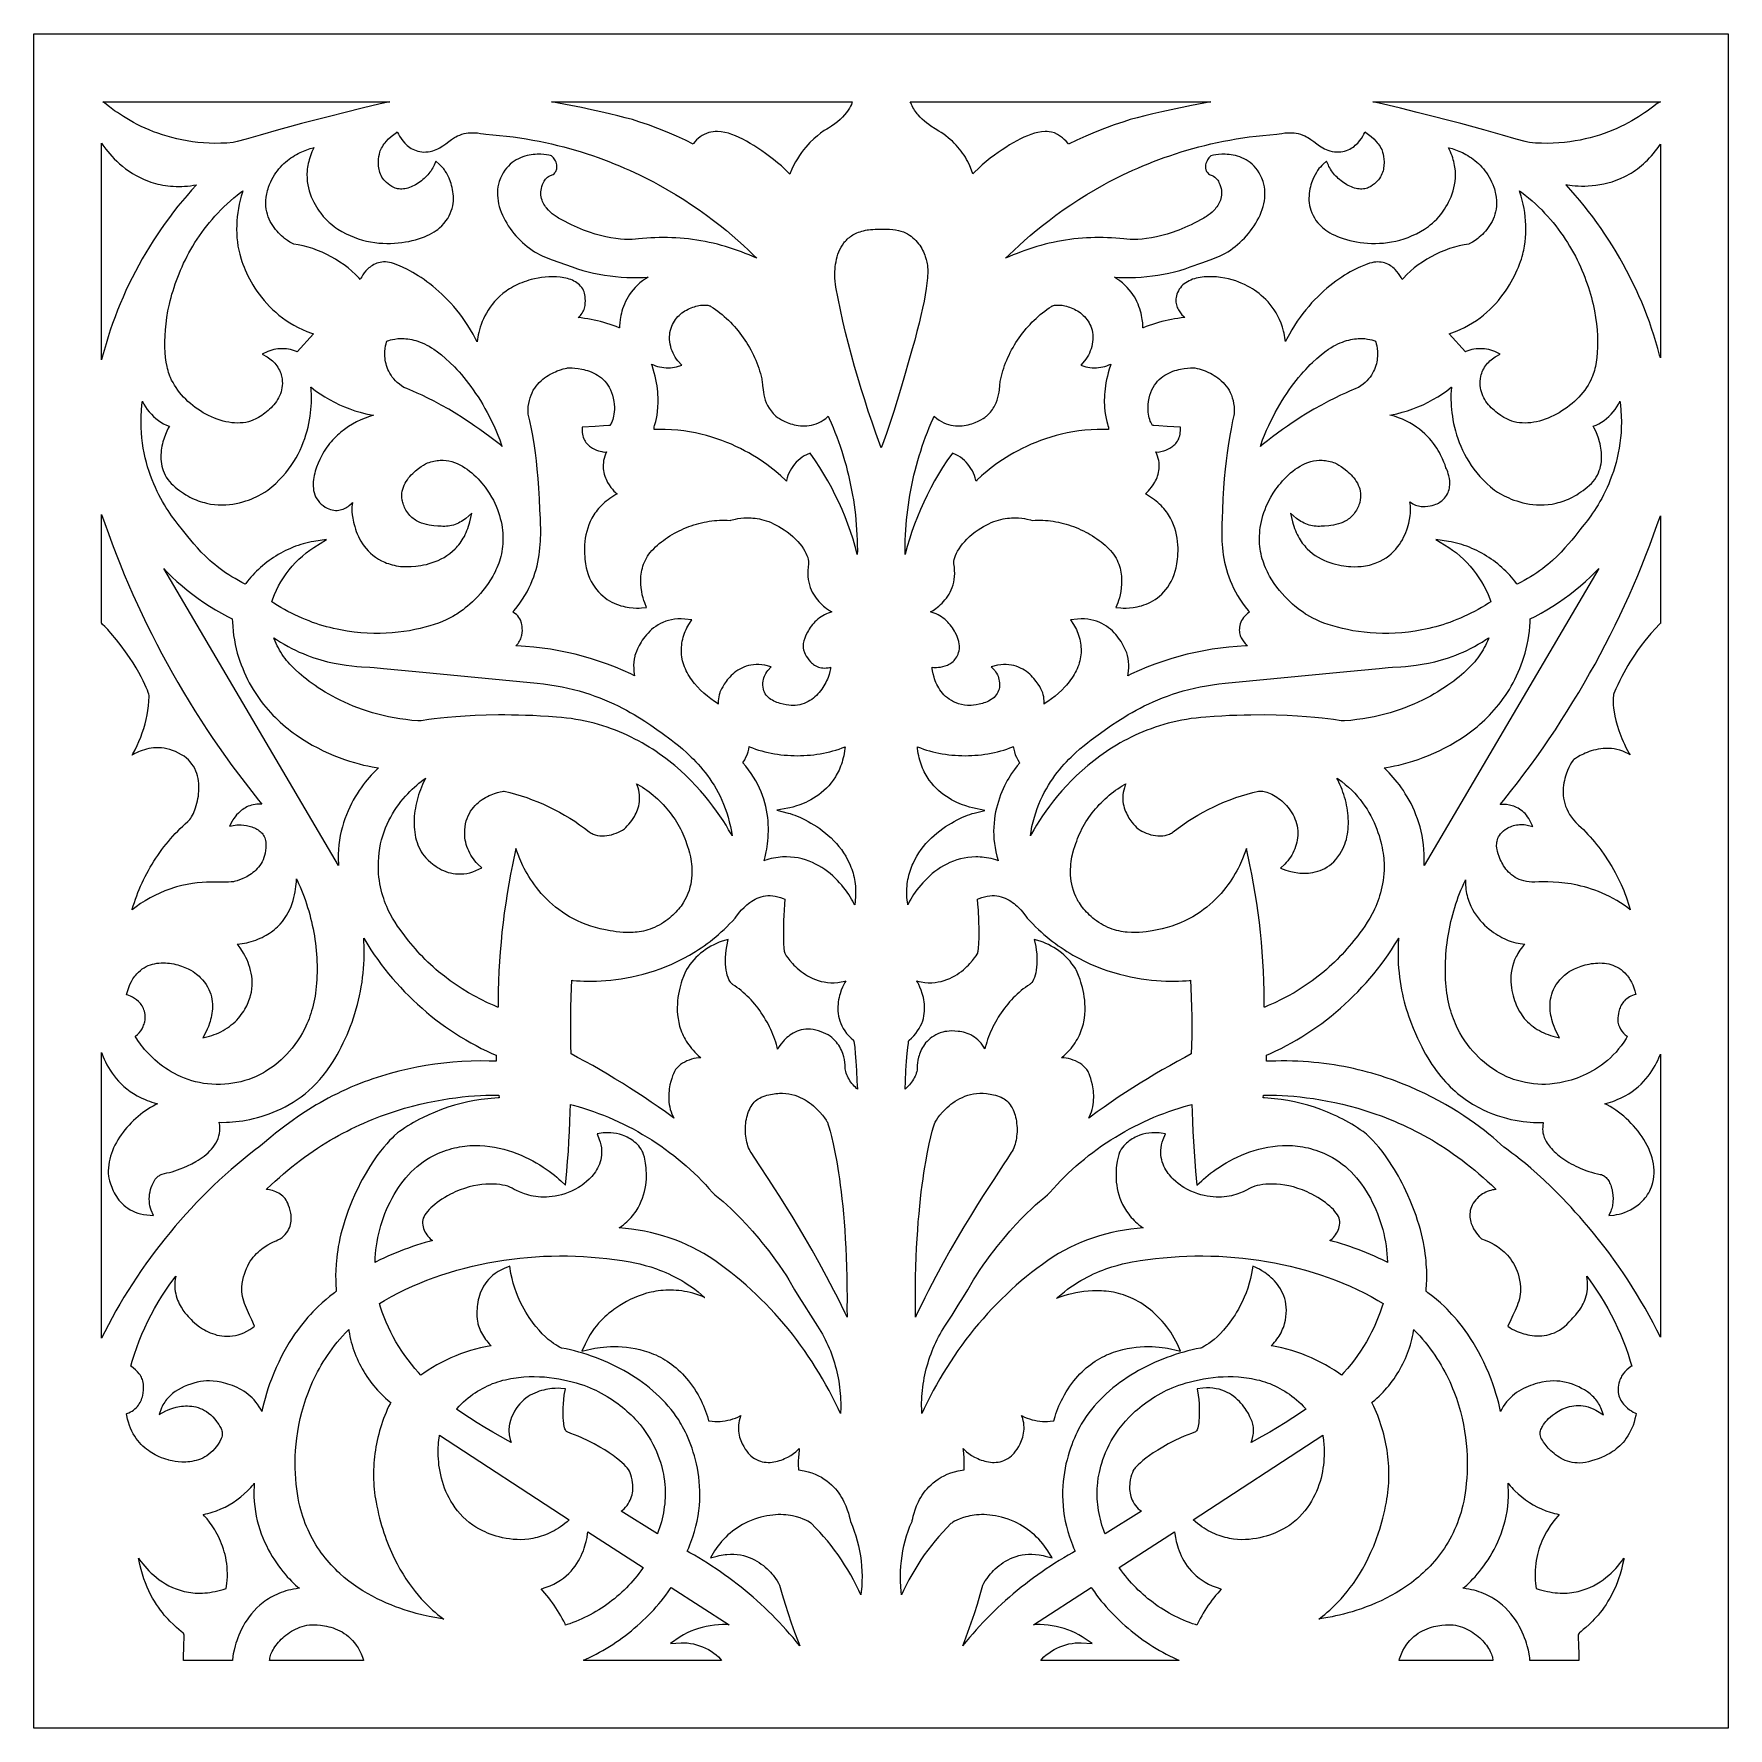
# Model space of a CAD drawing. Extents: x -122 to 128, y -135 to 115.
import ezdxf

# ---------------------------------------------------------------- set-up
doc = ezdxf.new("R2010")
doc.units = 0
doc.header["$MEASUREMENT"] = 0
doc.layers.add('LAYER_1', color=18, linetype='CONTINUOUS')

msp = doc.modelspace()

# ---------------------------------------------------------------- linework, layer by layer
at = {"layer": 'LAYER_1'}
for points in [[(-121.91, 115.49), (128.09, 115.49), (128.09, -134.51), (-121.91, -134.51)], [(-70.81, 105.16), (-73.49, 104.52), (-75.98, 103.91), (-78.3, 103.32), (-80.45, 102.77), (-82.41, 102.25), (-84.21, 101.76), (-85.82, 101.32), (-88.54, 100.55), (-90.56, 99.98), (-91.89, 99.6), (-92.29, 99.5), (-92.51, 99.46), (-93.42, 99.39), (-94.31, 99.35), (-95.19, 99.34), (-96.05, 99.36), (-96.9, 99.41), (-97.72, 99.48), (-98.52, 99.58), (-99.31, 99.7), (-100.07, 99.84), (-100.82, 100), (-101.55, 100.18), (-102.26, 100.38), (-102.94, 100.59), (-103.61, 100.82), (-104.26, 101.06), (-104.89, 101.32), (-105.49, 101.58), (-106.08, 101.85), (-106.65, 102.13), (-107.19, 102.41), (-107.71, 102.7), (-108.21, 102.99), (-108.69, 103.29), (-109.15, 103.58), (-109.59, 103.87), (-110, 104.16), (-110.76, 104.72), (-111.43, 105.25), (-111.72, 105.49), (-69.4, 105.49)], [(-1.19, 105.3), (-1.28, 105.09), (-1.4, 104.83), (-1.57, 104.54), (-1.77, 104.23), (-2.01, 103.9), (-2.29, 103.56), (-2.6, 103.21), (-2.95, 102.87), (-3.33, 102.53), (-3.74, 102.2), (-4.19, 101.88), (-4.67, 101.57), (-4.9, 101.43), (-5.28, 101.22), (-5.84, 100.83), (-6.3, 100.46), (-6.82, 100), (-7.39, 99.45), (-7.71, 99.12), (-8.02, 98.77), (-8.33, 98.39), (-8.64, 97.98), (-8.95, 97.54), (-9.25, 97.08), (-9.54, 96.59), (-9.81, 96.06), (-10.07, 95.51), (-10.3, 94.92), (-10.35, 94.8), (-10.51, 94.96), (-11.05, 95.49), (-11.6, 96), (-12.17, 96.49), (-12.75, 96.96), (-13.34, 97.41), (-13.93, 97.85), (-14.51, 98.25), (-15.08, 98.64), (-15.65, 99), (-16.21, 99.34), (-16.76, 99.65), (-17.3, 99.94), (-17.84, 100.21), (-18.37, 100.44), (-18.9, 100.64), (-19.43, 100.82), (-19.96, 100.95), (-20.51, 101.04), (-21.05, 101.08), (-21.38, 101.07), (-21.68, 101.05), (-22, 100.99), (-22.31, 100.92), (-22.65, 100.8), (-22.98, 100.66), (-23.29, 100.49), (-23.59, 100.29), (-23.87, 100.08), (-24.13, 99.84), (-24.36, 99.58), (-24.57, 99.31), (-24.61, 99.24), (-25.74, 99.79), (-27.09, 100.4), (-28.46, 100.99), (-29.84, 101.54), (-31.24, 102.06), (-32.65, 102.54), (-33.6, 102.84), (-34.64, 103.13), (-35.76, 103.42), (-36.97, 103.72), (-38.26, 104.01), (-39.65, 104.31), (-41.11, 104.62), (-42.67, 104.93), (-45.53, 105.49), (-1.14, 105.49)], [(48.92, 104.93), (45.9, 104.31), (44.51, 104.01), (43.22, 103.72), (42.01, 103.42), (40.89, 103.13), (39.85, 102.84), (38.9, 102.54), (37.49, 102.06), (36.09, 101.54), (34.71, 100.99), (33.34, 100.4), (31.99, 99.79), (30.77, 99.2), (30.7, 99.31), (30.41, 99.65), (30.12, 99.93), (29.85, 100.16), (29.58, 100.37), (29.16, 100.64), (28.71, 100.88), (28.24, 101), (27.93, 101.05), (27.63, 101.08), (27.31, 101.09), (26.79, 101.05), (26.25, 100.96), (25.73, 100.83), (25.22, 100.67), (24.7, 100.47), (24.19, 100.25), (23.67, 100), (23.14, 99.72), (22.61, 99.42), (22.07, 99.1), (21.52, 98.75), (20.97, 98.39), (20.4, 98), (19.83, 97.59), (19.22, 97.14), (18.62, 96.66), (18.03, 96.16), (17.46, 95.64), (16.9, 95.11), (16.62, 94.82), (16.43, 95.4), (16.18, 96.03), (15.9, 96.64), (15.72, 96.97), (15.54, 97.28), (15.35, 97.59), (15.14, 97.9), (14.92, 98.2), (14.69, 98.49), (14.44, 98.79), (14.18, 99.08), (13.91, 99.36), (13.62, 99.64), (13.32, 99.91), (13.01, 100.17), (12.68, 100.43), (12.34, 100.68), (11.99, 100.92), (11.63, 101.15), (11.06, 101.5), (10.44, 101.9), (10.13, 102.11), (9.81, 102.35), (9.5, 102.61), (9.18, 102.89), (8.88, 103.19), (8.57, 103.53), (8.44, 103.68), (8.31, 103.86), (8.17, 104.05), (8.05, 104.24), (7.92, 104.44), (7.81, 104.64), (7.69, 104.86), (7.59, 105.08), (7.49, 105.31), (7.42, 105.49), (51.78, 105.49)], [(75.65, 105.49), (118.09, 105.49), (117.61, 105.2), (116.94, 104.66), (116.17, 104.1), (115.76, 103.82), (115.32, 103.53), (114.86, 103.24), (114.38, 102.95), (113.88, 102.66), (113.36, 102.37), (112.82, 102.09), (112.25, 101.82), (111.67, 101.55), (111.06, 101.29), (110.44, 101.04), (109.79, 100.8), (109.13, 100.57), (108.44, 100.36), (107.74, 100.17), (107.01, 99.99), (106.27, 99.83), (105.51, 99.69), (104.73, 99.57), (103.93, 99.48), (103.11, 99.4), (102.28, 99.36), (101.42, 99.34), (100.55, 99.35), (99.66, 99.39), (98.76, 99.46), (98.54, 99.5), (98.14, 99.6), (96.81, 99.98), (94.79, 100.55), (92.07, 101.32), (88.66, 102.25), (86.69, 102.77), (84.55, 103.32), (82.23, 103.91), (79.73, 104.52), (77.06, 105.16)], [(-68.25, 100.95), (-68.11, 100.68), (-67.94, 100.38), (-67.73, 100.05), (-67.47, 99.71), (-67.18, 99.37), (-67.01, 99.2), (-66.83, 99.04), (-66.64, 98.89), (-66.44, 98.74), (-66.23, 98.6), (-66, 98.48), (-65.76, 98.37), (-65.51, 98.27), (-65.25, 98.19), (-64.97, 98.13), (-64.68, 98.08), (-64.38, 98.06), (-64.07, 98.07), (-63.74, 98.09), (-63.41, 98.15), (-63.06, 98.23), (-62.79, 98.32), (-62.53, 98.42), (-62.28, 98.54), (-62.03, 98.67), (-61.8, 98.81), (-61.57, 98.96), (-61.13, 99.28), (-60.7, 99.6), (-60.27, 99.91), (-59.84, 100.19), (-59.63, 100.32), (-59.41, 100.43), (-59.07, 100.57), (-58.75, 100.69), (-58.43, 100.77), (-58.12, 100.84), (-57.81, 100.88), (-57.52, 100.91), (-57.24, 100.91), (-56.96, 100.91), (-56.7, 100.9), (-56.45, 100.87), (-55.99, 100.81), (-55.58, 100.75), (-55.24, 100.71), (-54.2, 100.62), (-53.19, 100.52), (-52.18, 100.41), (-51.19, 100.28), (-50.22, 100.14), (-49.25, 99.99), (-48.3, 99.82), (-47.36, 99.64), (-46.43, 99.45), (-45.52, 99.25), (-44.62, 99.03), (-43.73, 98.81), (-42.85, 98.57), (-41.98, 98.32), (-41.13, 98.07), (-40.29, 97.8), (-39.46, 97.53), (-38.64, 97.24), (-37.84, 96.95), (-37.05, 96.65), (-36.27, 96.34), (-35.5, 96.02), (-34.74, 95.7), (-34, 95.37), (-33.27, 95.04), (-32.55, 94.7), (-31.84, 94.35), (-31.15, 94), (-30.46, 93.64), (-29.79, 93.28), (-28.49, 92.55), (-27.23, 91.8), (-26.02, 91.05), (-24.85, 90.28), (-23.73, 89.51), (-22.66, 88.75), (-21.64, 87.98), (-20.66, 87.22), (-19.73, 86.46), (-18.85, 85.72), (-18.01, 84.99), (-17.22, 84.28), (-16.48, 83.58), (-15.78, 82.91), (-15.24, 82.38), (-15.8, 82.63), (-16.36, 82.88), (-16.93, 83.11), (-17.5, 83.33), (-18.08, 83.54), (-18.67, 83.75), (-19.26, 83.94), (-19.85, 84.12), (-20.45, 84.28), (-21.05, 84.44), (-21.65, 84.59), (-22.26, 84.72), (-22.87, 84.85), (-23.48, 84.96), (-24.09, 85.06), (-24.71, 85.15), (-25.32, 85.23), (-25.94, 85.3), (-26.56, 85.35), (-27.18, 85.39), (-27.79, 85.42), (-28.41, 85.44), (-29.03, 85.45), (-29.64, 85.44), (-30.26, 85.42), (-30.87, 85.39), (-31.48, 85.35), (-32.09, 85.29), (-32.69, 85.23), (-33.13, 85.18), (-33.61, 85.16), (-34.15, 85.15), (-34.74, 85.17), (-35.37, 85.22), (-36.04, 85.3), (-36.75, 85.4), (-37.49, 85.55), (-38.28, 85.73), (-39.09, 85.95), (-39.93, 86.22), (-40.36, 86.37), (-40.8, 86.53), (-41.24, 86.71), (-41.69, 86.9), (-42.14, 87.1), (-42.6, 87.32), (-43.07, 87.55), (-43.53, 87.79), (-44.01, 88.05), (-44.48, 88.32), (-44.69, 88.45), (-45.14, 88.74), (-45.41, 88.95), (-45.69, 89.2), (-45.99, 89.49), (-46.27, 89.81), (-46.4, 89.98), (-46.53, 90.17), (-46.65, 90.36), (-46.75, 90.56), (-46.85, 90.76), (-46.93, 90.98), (-47, 91.2), (-47.05, 91.43), (-47.09, 91.67), (-47.1, 91.91), (-47.1, 92.17), (-47.07, 92.43), (-47.02, 92.7), (-46.95, 92.98), (-46.84, 93.28), (-46.71, 93.58), (-46.62, 93.76), (-46.52, 93.92), (-46.41, 94.05), (-46.31, 94.17), (-46.2, 94.27), (-46.1, 94.36), (-45.99, 94.43), (-45.89, 94.49), (-45.7, 94.58), (-45.55, 94.64), (-45.42, 94.68), (-45.3, 94.72), (-45.15, 94.86), (-45.05, 94.97), (-44.97, 95.08), (-44.9, 95.2), (-44.84, 95.32), (-44.79, 95.44), (-44.76, 95.56), (-44.73, 95.69), (-44.72, 95.92), (-44.74, 96.15), (-44.79, 96.36), (-44.86, 96.56), (-44.95, 96.74), (-45.04, 96.91), (-45.14, 97.05), (-45.23, 97.18), (-45.39, 97.36), (-45.52, 97.49), (-45.69, 97.55), (-45.93, 97.6), (-46.25, 97.66), (-46.65, 97.7), (-47.12, 97.73), (-47.65, 97.73), (-47.93, 97.71), (-48.23, 97.69), (-48.53, 97.65), (-48.83, 97.59), (-49.14, 97.53), (-49.46, 97.44), (-49.78, 97.34), (-50.09, 97.22), (-50.41, 97.07), (-50.72, 96.91), (-51.03, 96.72), (-51.33, 96.5), (-51.62, 96.26), (-51.89, 95.99), (-52.16, 95.69), (-52.41, 95.36), (-52.64, 95), (-52.86, 94.61), (-53.05, 94.18), (-53.23, 93.72), (-53.35, 93.32), (-53.43, 92.92), (-53.49, 92.51), (-53.51, 92.09), (-53.51, 91.67), (-53.47, 91.25), (-53.42, 90.84), (-53.33, 90.42), (-53.23, 90), (-53.1, 89.58), (-52.94, 89.17), (-52.77, 88.76), (-52.58, 88.35), (-52.37, 87.95), (-52.14, 87.56), (-51.9, 87.17), (-51.64, 86.79), (-51.36, 86.42), (-51.08, 86.06), (-50.78, 85.71), (-50.46, 85.36), (-50.14, 85.03), (-49.81, 84.72), (-49.47, 84.41), (-49.12, 84.12), (-48.76, 83.85), (-48.4, 83.59), (-48.04, 83.35), (-47.66, 83.13), (-47.29, 82.92), (-46.92, 82.74), (-46.54, 82.58), (-45.42, 82.16), (-42.49, 81.1), (-41.71, 80.84), (-40.93, 80.6), (-40.13, 80.39), (-39.33, 80.2), (-38.52, 80.03), (-37.71, 79.89), (-36.89, 79.77), (-36.07, 79.67), (-35.25, 79.6), (-34.42, 79.55), (-33.59, 79.53), (-32.77, 79.53), (-31.95, 79.55), (-31.28, 79.59), (-31.67, 79.35), (-32.09, 79.06), (-32.48, 78.75), (-32.84, 78.42), (-33.18, 78.09), (-33.48, 77.75), (-33.76, 77.4), (-34, 77.05), (-34.23, 76.7), (-34.43, 76.34), (-34.61, 75.98), (-34.77, 75.63), (-34.91, 75.28), (-35.03, 74.94), (-35.13, 74.6), (-35.22, 74.28), (-35.29, 73.96), (-35.35, 73.66), (-35.4, 73.37), (-35.46, 72.85), (-35.49, 72.4), (-35.5, 72.13), (-35.53, 72.14), (-35.98, 72.31), (-36.43, 72.48), (-36.89, 72.63), (-37.35, 72.77), (-37.82, 72.91), (-38.28, 73.03), (-38.75, 73.15), (-39.22, 73.25), (-39.7, 73.34), (-40.17, 73.43), (-40.65, 73.5), (-41.13, 73.57), (-41.59, 73.62), (-41.42, 73.78), (-41.26, 73.94), (-41.13, 74.11), (-41, 74.29), (-40.9, 74.47), (-40.81, 74.65), (-40.73, 74.84), (-40.67, 75.02), (-40.62, 75.21), (-40.58, 75.4), (-40.54, 75.76), (-40.53, 76.11), (-40.54, 76.44), (-40.57, 76.74), (-40.62, 77), (-40.67, 77.23), (-40.72, 77.41), (-40.79, 77.62), (-40.92, 77.86), (-41.07, 78.07), (-41.23, 78.26), (-41.4, 78.44), (-41.59, 78.61), (-41.79, 78.76), (-42, 78.9), (-42.22, 79.02), (-42.44, 79.13), (-42.68, 79.23), (-42.93, 79.32), (-43.18, 79.4), (-43.43, 79.46), (-43.69, 79.52), (-43.96, 79.56), (-44.23, 79.6), (-44.78, 79.64), (-45.34, 79.66), (-45.9, 79.64), (-46.45, 79.6), (-47, 79.54), (-47.52, 79.45), (-48.03, 79.35), (-48.51, 79.23), (-48.88, 79.13), (-49.24, 79.02), (-49.58, 78.9), (-49.92, 78.77), (-50.24, 78.64), (-50.56, 78.5), (-50.86, 78.35), (-51.15, 78.2), (-51.44, 78.04), (-51.71, 77.88), (-51.97, 77.71), (-52.23, 77.53), (-52.71, 77.17), (-53.15, 76.79), (-53.56, 76.39), (-53.94, 75.99), (-54.28, 75.57), (-54.59, 75.15), (-54.88, 74.72), (-55.13, 74.3), (-55.36, 73.87), (-55.56, 73.44), (-55.74, 73.03), (-55.9, 72.61), (-56.04, 72.21), (-56.16, 71.82), (-56.26, 71.45), (-56.34, 71.09), (-56.41, 70.75), (-56.47, 70.43), (-56.52, 70.06), (-56.73, 70.49), (-57.09, 71.17), (-57.47, 71.82), (-57.86, 72.45), (-58.26, 73.06), (-58.66, 73.64), (-59.08, 74.2), (-59.5, 74.74), (-59.93, 75.25), (-60.37, 75.74), (-60.81, 76.22), (-61.25, 76.66), (-61.69, 77.09), (-62.14, 77.5), (-62.58, 77.89), (-63.03, 78.25), (-63.47, 78.6), (-63.91, 78.93), (-64.34, 79.24), (-64.77, 79.53), (-65.19, 79.8), (-65.61, 80.06), (-66.01, 80.3), (-66.41, 80.52), (-66.8, 80.72), (-67.54, 81.08), (-68.22, 81.37), (-68.84, 81.6), (-69.15, 81.7), (-69.45, 81.77), (-69.74, 81.82), (-70.02, 81.84), (-70.3, 81.84), (-70.56, 81.82), (-70.82, 81.78), (-71.06, 81.72), (-71.29, 81.64), (-71.51, 81.55), (-71.73, 81.45), (-71.93, 81.34), (-72.12, 81.22), (-72.3, 81.09), (-72.47, 80.95), (-72.63, 80.8), (-72.91, 80.51), (-73.16, 80.22), (-73.37, 79.93), (-73.54, 79.66), (-73.68, 79.43), (-73.76, 79.27), (-73.92, 79.45), (-74.43, 79.97), (-74.98, 80.47), (-75.55, 80.95), (-76.14, 81.4), (-76.75, 81.83), (-77.38, 82.23), (-78.02, 82.6), (-78.69, 82.95), (-79.36, 83.26), (-80.05, 83.55), (-80.75, 83.81), (-81.46, 84.03), (-82.17, 84.21), (-82.89, 84.37), (-83.57, 84.48), (-83.65, 84.5), (-83.85, 84.6), (-84.14, 84.78), (-84.5, 85.02), (-84.92, 85.32), (-85.13, 85.5), (-85.35, 85.69), (-85.58, 85.91), (-85.8, 86.13), (-86.02, 86.37), (-86.24, 86.63), (-86.45, 86.91), (-86.65, 87.2), (-86.84, 87.5), (-87.02, 87.82), (-87.18, 88.16), (-87.32, 88.51), (-87.44, 88.87), (-87.54, 89.25), (-87.61, 89.65), (-87.66, 90.06), (-87.68, 90.49), (-87.67, 90.93), (-87.63, 91.39), (-87.55, 91.87), (-87.49, 92.11), (-87.43, 92.36), (-87.35, 92.62), (-87.27, 92.87), (-87.12, 93.27), (-86.96, 93.64), (-86.78, 94), (-86.59, 94.35), (-86.4, 94.68), (-86.19, 94.99), (-85.97, 95.29), (-85.74, 95.58), (-85.5, 95.85), (-85.26, 96.1), (-85.01, 96.35), (-84.76, 96.58), (-84.5, 96.8), (-84.23, 97), (-83.97, 97.19), (-83.7, 97.37), (-83.43, 97.54), (-83.16, 97.7), (-82.9, 97.84), (-82.64, 97.97), (-82.11, 98.21), (-81.61, 98.4), (-81.14, 98.56), (-80.7, 98.67), (-80.57, 98.7), (-80.59, 98.68), (-80.73, 98.38), (-80.87, 98.09), (-80.99, 97.79), (-81.1, 97.5), (-81.2, 97.22), (-81.29, 96.93), (-81.36, 96.65), (-81.43, 96.37), (-81.48, 96.09), (-81.53, 95.81), (-81.56, 95.54), (-81.59, 95.27), (-81.61, 94.74), (-81.6, 94.23), (-81.56, 93.73), (-81.48, 93.24), (-81.39, 92.77), (-81.27, 92.31), (-81.12, 91.88), (-80.97, 91.46), (-80.79, 91.06), (-80.61, 90.68), (-80.41, 90.31), (-80.21, 89.97), (-80.01, 89.65), (-79.8, 89.34), (-79.59, 89.06), (-79.2, 88.57), (-78.84, 88.16), (-78.54, 87.85), (-78.32, 87.64), (-78.2, 87.54), (-77.91, 87.31), (-77.62, 87.09), (-77.33, 86.89), (-77.04, 86.69), (-76.45, 86.34), (-75.85, 86.01), (-75.25, 85.73), (-74.65, 85.48), (-74.04, 85.26), (-73.43, 85.07), (-72.83, 84.92), (-72.22, 84.8), (-71.62, 84.7), (-71.02, 84.63), (-70.43, 84.59), (-69.85, 84.57), (-69.27, 84.57), (-68.71, 84.6), (-68.15, 84.64), (-67.61, 84.71), (-67.08, 84.79), (-66.57, 84.88), (-66.07, 85), (-65.6, 85.12), (-65.14, 85.26), (-64.7, 85.41), (-64.28, 85.57), (-63.89, 85.73), (-63.52, 85.91), (-63.17, 86.09), (-62.85, 86.27), (-62.56, 86.46), (-62.3, 86.65), (-62.07, 86.85), (-61.7, 87.19), (-61.38, 87.55), (-61.1, 87.9), (-60.85, 88.27), (-60.64, 88.63), (-60.46, 89), (-60.32, 89.37), (-60.2, 89.74), (-60.11, 90.11), (-60.05, 90.47), (-60.01, 90.83), (-60, 91.18), (-60, 91.53), (-60.03, 91.87), (-60.07, 92.2), (-60.12, 92.52), (-60.19, 92.83), (-60.27, 93.13), (-60.35, 93.41), (-60.45, 93.68), (-60.64, 94.18), (-60.85, 94.61), (-61.04, 94.97), (-61.2, 95.25), (-61.33, 95.45), (-61.41, 95.56), (-61.62, 95.8), (-61.84, 96.02), (-62.07, 96.24), (-62.61, 96.7), (-62.85, 96.11), (-62.95, 95.91), (-63.06, 95.71), (-63.18, 95.51), (-63.31, 95.3), (-63.46, 95.1), (-63.61, 94.91), (-63.77, 94.71), (-63.95, 94.52), (-64.13, 94.34), (-64.32, 94.16), (-64.52, 93.99), (-64.72, 93.82), (-64.93, 93.66), (-65.14, 93.51), (-65.36, 93.37), (-65.58, 93.24), (-65.8, 93.12), (-66.03, 93.01), (-66.26, 92.91), (-66.48, 92.82), (-66.71, 92.75), (-66.94, 92.69), (-67.16, 92.64), (-67.38, 92.61), (-67.6, 92.59), (-67.81, 92.59), (-68.02, 92.61), (-68.23, 92.64), (-68.42, 92.68), (-68.62, 92.74), (-68.81, 92.83), (-69.11, 92.99), (-69.39, 93.16), (-69.64, 93.35), (-69.87, 93.54), (-70.07, 93.74), (-70.25, 93.94), (-70.41, 94.15), (-70.55, 94.37), (-70.66, 94.59), (-70.77, 94.81), (-70.85, 95.04), (-70.92, 95.27), (-70.97, 95.5), (-71.02, 95.72), (-71.05, 95.95), (-71.06, 96.17), (-71.07, 96.39), (-71.07, 96.61), (-71.04, 97.02), (-70.99, 97.4), (-70.93, 97.74), (-70.86, 98.02), (-70.8, 98.24), (-70.72, 98.45), (-70.62, 98.65), (-70.49, 98.85), (-70.36, 99.05), (-70.22, 99.25), (-70.07, 99.44), (-69.91, 99.62), (-69.56, 99.99), (-69.19, 100.33), (-68.8, 100.65), (-68.4, 100.96), (-68.29, 101.04)], [(74.65, 100.96), (75.05, 100.65), (75.44, 100.33), (75.81, 99.99), (76.16, 99.63), (76.32, 99.44), (76.47, 99.25), (76.61, 99.06), (76.74, 98.86), (76.87, 98.65), (76.97, 98.45), (77.05, 98.24), (77.11, 98.02), (77.18, 97.74), (77.24, 97.41), (77.29, 97.03), (77.32, 96.61), (77.32, 96.4), (77.31, 96.18), (77.29, 95.96), (77.26, 95.73), (77.22, 95.5), (77.17, 95.27), (77.1, 95.05), (77.01, 94.82), (76.91, 94.6), (76.79, 94.38), (76.66, 94.16), (76.5, 93.95), (76.32, 93.74), (76.12, 93.54), (75.89, 93.35), (75.64, 93.17), (75.36, 92.99), (75.05, 92.83), (74.86, 92.75), (74.67, 92.68), (74.47, 92.64), (74.27, 92.61), (74.06, 92.59), (73.85, 92.59), (73.63, 92.61), (73.41, 92.64), (73.19, 92.69), (72.96, 92.75), (72.73, 92.82), (72.51, 92.91), (72.28, 93.01), (72.05, 93.12), (71.83, 93.24), (71.61, 93.37), (71.39, 93.51), (71.18, 93.66), (70.97, 93.82), (70.77, 93.99), (70.57, 94.16), (70.38, 94.34), (70.2, 94.52), (70.02, 94.71), (69.86, 94.91), (69.7, 95.1), (69.56, 95.3), (69.43, 95.51), (69.3, 95.71), (69.19, 95.91), (69.1, 96.11), (68.85, 96.7), (68.34, 96.25), (68.13, 96.06), (67.92, 95.85), (67.72, 95.63), (67.52, 95.33), (67.34, 95.05), (67.15, 94.69), (66.93, 94.26), (66.73, 93.77), (66.63, 93.5), (66.54, 93.21), (66.46, 92.92), (66.38, 92.61), (66.32, 92.29), (66.28, 91.96), (66.25, 91.62), (66.23, 91.27), (66.24, 90.92), (66.27, 90.56), (66.33, 90.19), (66.41, 89.83), (66.52, 89.46), (66.66, 89.08), (66.84, 88.71), (67.04, 88.34), (67.28, 87.98), (67.56, 87.61), (67.88, 87.25), (68.24, 86.9), (68.47, 86.71), (68.73, 86.51), (69.02, 86.32), (69.34, 86.13), (69.69, 85.95), (70.06, 85.77), (70.46, 85.6), (70.87, 85.44), (71.31, 85.29), (71.78, 85.14), (72.26, 85.02), (72.75, 84.9), (73.27, 84.8), (73.8, 84.72), (74.34, 84.65), (74.9, 84.6), (75.47, 84.58), (76.05, 84.57), (76.64, 84.59), (77.23, 84.63), (77.83, 84.7), (78.44, 84.79), (79.05, 84.92), (79.66, 85.07), (80.27, 85.25), (80.88, 85.47), (81.49, 85.72), (82.09, 86.01), (82.69, 86.33), (83.28, 86.69), (83.58, 86.89), (83.87, 87.09), (84.15, 87.31), (84.45, 87.54), (84.79, 87.85), (85.09, 88.16), (85.45, 88.57), (85.84, 89.06), (86.05, 89.35), (86.25, 89.65), (86.46, 89.97), (86.66, 90.31), (86.85, 90.68), (87.04, 91.06), (87.21, 91.46), (87.37, 91.88), (87.51, 92.32), (87.63, 92.77), (87.73, 93.24), (87.8, 93.73), (87.85, 94.23), (87.86, 94.74), (87.84, 95.27), (87.78, 95.81), (87.73, 96.09), (87.68, 96.37), (87.61, 96.65), (87.54, 96.93), (87.45, 97.22), (87.35, 97.5), (87.24, 97.79), (87.12, 98.09), (86.98, 98.38), (86.83, 98.68), (86.82, 98.7), (86.95, 98.67), (87.39, 98.56), (87.86, 98.4), (88.36, 98.21), (88.88, 97.98), (89.41, 97.7), (89.68, 97.54), (89.95, 97.37), (90.22, 97.19), (90.48, 97), (90.74, 96.8), (91, 96.58), (91.26, 96.35), (91.51, 96.1), (91.75, 95.85), (91.99, 95.58), (92.21, 95.29), (92.43, 94.99), (92.64, 94.68), (92.84, 94.35), (93.03, 94), (93.2, 93.64), (93.37, 93.27), (93.51, 92.87), (93.6, 92.62), (93.67, 92.36), (93.74, 92.11), (93.79, 91.87), (93.84, 91.63), (93.87, 91.39), (93.92, 90.93), (93.93, 90.49), (93.91, 90.06), (93.86, 89.65), (93.79, 89.25), (93.69, 88.87), (93.57, 88.51), (93.42, 88.16), (93.26, 87.82), (93.09, 87.5), (92.9, 87.2), (92.7, 86.91), (92.49, 86.63), (92.27, 86.37), (92.05, 86.13), (91.83, 85.91), (91.6, 85.69), (91.38, 85.5), (91.16, 85.32), (90.75, 85.02), (90.39, 84.78), (90.1, 84.6), (89.9, 84.5), (89.82, 84.48), (89.13, 84.37), (88.42, 84.21), (87.7, 84.03), (87, 83.81), (86.3, 83.55), (85.61, 83.26), (84.93, 82.95), (84.27, 82.6), (83.62, 82.23), (82.99, 81.83), (82.38, 81.4), (81.79, 80.95), (81.23, 80.47), (80.68, 79.97), (80.17, 79.45), (79.99, 79.26), (79.84, 79.57), (79.67, 79.84), (79.47, 80.14), (79.23, 80.44), (78.95, 80.74), (78.8, 80.89), (78.63, 81.03), (78.45, 81.16), (78.27, 81.29), (78.07, 81.41), (77.86, 81.52), (77.64, 81.61), (77.41, 81.69), (77.17, 81.76), (76.91, 81.81), (76.65, 81.83), (76.38, 81.84), (76.09, 81.83), (75.8, 81.79), (75.5, 81.73), (75.19, 81.64), (74.56, 81.42), (73.87, 81.13), (73.5, 80.96), (73.12, 80.78), (72.73, 80.58), (72.33, 80.36), (71.92, 80.12), (71.5, 79.87), (71.07, 79.6), (70.64, 79.3), (70.2, 78.99), (69.76, 78.66), (69.32, 78.31), (68.87, 77.95), (68.42, 77.56), (67.97, 77.15), (67.53, 76.71), (67.08, 76.26), (66.64, 75.79), (66.2, 75.29), (65.77, 74.77), (65.34, 74.23), (64.93, 73.67), (64.52, 73.08), (64.11, 72.47), (63.72, 71.84), (63.35, 71.18), (62.98, 70.5), (62.77, 70.08), (62.74, 70.35), (62.69, 70.68), (62.63, 71.01), (62.56, 71.32), (62.49, 71.64), (62.32, 72.23), (62.12, 72.79), (61.9, 73.33), (61.66, 73.83), (61.4, 74.31), (61.12, 74.76), (60.82, 75.18), (60.51, 75.58), (60.2, 75.95), (59.87, 76.29), (59.54, 76.61), (59.21, 76.91), (58.88, 77.18), (58.55, 77.43), (58.22, 77.66), (57.9, 77.87), (57.59, 78.05), (57.29, 78.22), (56.74, 78.51), (56.26, 78.72), (55.87, 78.88), (55.45, 79.03), (54.93, 79.19), (54.38, 79.33), (53.81, 79.45), (53.21, 79.55), (52.6, 79.62), (51.99, 79.66), (51.38, 79.66), (51.07, 79.65), (50.77, 79.63), (50.47, 79.6), (50.18, 79.56), (49.89, 79.5), (49.6, 79.44), (49.33, 79.36), (49.06, 79.28), (48.79, 79.17), (48.54, 79.06), (48.3, 78.93), (48.07, 78.78), (47.85, 78.62), (47.64, 78.45), (47.45, 78.25), (47.27, 78.04), (47.11, 77.82), (46.97, 77.57), (46.86, 77.32), (46.76, 77.08), (46.69, 76.84), (46.64, 76.61), (46.61, 76.38), (46.6, 76.15), (46.61, 75.93), (46.64, 75.72), (46.68, 75.52), (46.73, 75.32), (46.8, 75.13), (46.88, 74.95), (46.97, 74.78), (47.07, 74.61), (47.27, 74.32), (47.5, 74.05), (47.73, 73.82), (47.94, 73.63), (47.85, 73.62), (47.37, 73.57), (46.9, 73.5), (46.42, 73.43), (45.94, 73.34), (45.47, 73.25), (45, 73.15), (44.53, 73.03), (44.06, 72.91), (43.6, 72.77), (43.14, 72.63), (42.68, 72.48), (42.23, 72.31), (41.78, 72.14), (41.75, 72.13), (41.74, 72.4), (41.71, 72.85), (41.64, 73.37), (41.54, 73.96), (41.47, 74.28), (41.38, 74.6), (41.28, 74.94), (41.16, 75.28), (41.02, 75.63), (40.86, 75.99), (40.68, 76.34), (40.48, 76.7), (40.25, 77.05), (40, 77.4), (39.73, 77.75), (39.42, 78.09), (39.09, 78.43), (38.73, 78.75), (38.34, 79.06), (37.91, 79.36), (37.53, 79.59), (38.19, 79.55), (39.02, 79.53), (39.84, 79.53), (40.67, 79.55), (41.49, 79.6), (42.32, 79.67), (43.14, 79.77), (43.96, 79.89), (44.77, 80.03), (45.58, 80.2), (46.38, 80.39), (47.18, 80.6), (47.96, 80.84), (48.73, 81.1), (50.43, 81.71), (51.67, 82.16), (52.78, 82.58), (53.16, 82.74), (53.54, 82.93), (53.91, 83.13), (54.28, 83.35), (54.65, 83.59), (55.01, 83.85), (55.37, 84.13), (55.71, 84.42), (56.05, 84.72), (56.39, 85.04), (56.71, 85.37), (57.02, 85.71), (57.32, 86.06), (57.61, 86.42), (57.88, 86.79), (58.14, 87.17), (58.39, 87.56), (58.61, 87.96), (58.82, 88.36), (59.02, 88.76), (59.19, 89.17), (59.34, 89.59), (59.47, 90), (59.58, 90.42), (59.66, 90.84), (59.72, 91.26), (59.75, 91.68), (59.75, 92.1), (59.73, 92.51), (59.67, 92.92), (59.59, 93.33), (59.47, 93.73), (59.3, 94.19), (59.1, 94.61), (58.89, 95), (58.66, 95.36), (58.41, 95.69), (58.14, 95.99), (57.86, 96.26), (57.57, 96.5), (57.27, 96.72), (56.97, 96.91), (56.66, 97.08), (56.34, 97.22), (56.02, 97.34), (55.71, 97.44), (55.39, 97.53), (55.08, 97.6), (54.77, 97.65), (54.47, 97.69), (54.18, 97.71), (53.9, 97.73), (53.37, 97.73), (52.9, 97.7), (52.49, 97.66), (52.17, 97.6), (51.94, 97.55), (51.76, 97.49), (51.63, 97.36), (51.47, 97.18), (51.29, 96.91), (51.2, 96.74), (51.11, 96.56), (51.04, 96.36), (50.99, 96.15), (50.97, 95.92), (50.98, 95.68), (51.04, 95.45), (51.09, 95.32), (51.14, 95.2), (51.22, 95.08), (51.3, 94.97), (51.4, 94.86), (51.55, 94.72), (51.67, 94.68), (51.79, 94.64), (51.95, 94.58), (52.14, 94.49), (52.35, 94.36), (52.45, 94.27), (52.56, 94.17), (52.66, 94.05), (52.77, 93.92), (52.87, 93.76), (52.96, 93.58), (53.09, 93.28), (53.2, 92.99), (53.27, 92.7), (53.32, 92.43), (53.35, 92.17), (53.35, 91.91), (53.33, 91.67), (53.3, 91.43), (53.25, 91.2), (53.18, 90.98), (53.1, 90.76), (53, 90.56), (52.9, 90.36), (52.78, 90.17), (52.65, 89.98), (52.52, 89.81), (52.38, 89.64), (52.24, 89.49), (51.94, 89.2), (51.65, 88.95), (51.38, 88.74), (51.14, 88.57), (50.95, 88.45), (50.73, 88.32), (50.25, 88.05), (49.78, 87.79), (49.31, 87.55), (48.85, 87.32), (48.39, 87.1), (47.94, 86.9), (47.49, 86.71), (47.04, 86.53), (46.61, 86.37), (46.18, 86.22), (45.34, 85.95), (44.52, 85.73), (43.74, 85.55), (43, 85.4), (42.29, 85.3), (41.61, 85.22), (40.98, 85.17), (40.4, 85.15), (39.86, 85.16), (39.37, 85.18), (38.93, 85.23), (38.33, 85.29), (37.73, 85.35), (37.12, 85.39), (36.5, 85.42), (35.89, 85.44), (35.27, 85.45), (34.66, 85.44), (34.04, 85.42), (33.42, 85.39), (32.81, 85.35), (32.19, 85.3), (31.57, 85.23), (30.96, 85.15), (30.34, 85.06), (29.73, 84.96), (29.12, 84.85), (28.51, 84.72), (27.9, 84.59), (27.3, 84.44), (26.7, 84.28), (26.1, 84.12), (25.51, 83.94), (24.92, 83.75), (24.33, 83.54), (23.75, 83.33), (23.18, 83.11), (22.61, 82.88), (22.04, 82.63), (21.48, 82.38), (22.02, 82.91), (22.72, 83.58), (23.47, 84.28), (24.26, 84.99), (25.1, 85.72), (25.98, 86.46), (26.91, 87.22), (27.89, 87.98), (28.91, 88.75), (29.98, 89.51), (31.1, 90.28), (32.26, 91.04), (33.47, 91.8), (34.73, 92.55), (36.04, 93.28), (36.71, 93.64), (37.39, 94), (38.09, 94.35), (38.8, 94.7), (39.52, 95.04), (40.25, 95.37), (40.99, 95.7), (41.75, 96.02), (42.51, 96.34), (43.29, 96.65), (44.09, 96.95), (44.89, 97.24), (45.71, 97.52), (46.54, 97.8), (47.38, 98.07), (48.23, 98.32), (49.09, 98.57), (49.97, 98.81), (50.86, 99.03), (51.77, 99.25), (52.68, 99.45), (53.61, 99.64), (54.55, 99.82), (55.5, 99.99), (56.46, 100.14), (57.44, 100.28), (58.43, 100.41), (59.43, 100.52), (60.45, 100.62), (61.48, 100.71), (61.83, 100.75), (62.24, 100.81), (62.7, 100.87), (63.21, 100.91), (63.48, 100.91), (63.77, 100.91), (64.06, 100.88), (64.36, 100.84), (64.67, 100.77), (64.99, 100.69), (65.32, 100.57), (65.65, 100.43), (65.87, 100.32), (66.09, 100.19), (66.31, 100.06), (66.52, 99.91), (66.95, 99.6), (67.38, 99.28), (67.82, 98.96), (68.28, 98.67), (68.53, 98.54), (68.78, 98.42), (69.04, 98.32), (69.31, 98.23), (69.66, 98.15), (69.99, 98.1), (70.32, 98.07), (70.63, 98.07), (70.93, 98.09), (71.22, 98.13), (71.5, 98.19), (71.76, 98.27), (72.01, 98.37), (72.25, 98.48), (72.48, 98.61), (72.69, 98.74), (72.89, 98.89), (73.08, 99.05), (73.26, 99.21), (73.43, 99.37), (73.58, 99.54), (73.72, 99.71), (73.98, 100.05), (74.19, 100.38), (74.36, 100.68), (74.49, 100.95), (74.54, 101.04)], [(-111.73, 99.09), (-111.28, 98.48), (-111.01, 98.14), (-110.71, 97.79), (-110.39, 97.43), (-110.04, 97.07), (-109.67, 96.7), (-109.26, 96.33), (-108.83, 95.96), (-108.37, 95.6), (-107.87, 95.24), (-107.35, 94.9), (-106.8, 94.58), (-106.23, 94.28), (-105.62, 94), (-104.98, 93.74), (-104.65, 93.63), (-104.31, 93.52), (-103.97, 93.42), (-103.61, 93.33), (-103.25, 93.25), (-102.88, 93.18), (-102.51, 93.11), (-102.13, 93.06), (-101.74, 93.02), (-101.34, 93), (-100.93, 92.98), (-100.52, 92.97), (-100.1, 92.98), (-99.67, 93), (-99.24, 93.04), (-98.79, 93.09), (-98.34, 93.15), (-97.91, 93.22), (-97.93, 93.2), (-98.63, 92.44), (-99.31, 91.66), (-99.99, 90.87), (-100.65, 90.06), (-101.29, 89.25), (-101.92, 88.42), (-102.54, 87.57), (-103.14, 86.72), (-103.73, 85.85), (-104.3, 84.97), (-104.86, 84.09), (-105.4, 83.19), (-105.93, 82.28), (-106.44, 81.36), (-106.93, 80.44), (-107.41, 79.5), (-107.88, 78.56), (-108.32, 77.61), (-108.75, 76.65), (-109.16, 75.68), (-109.56, 74.71), (-109.93, 73.74), (-110.29, 72.75), (-110.63, 71.77), (-110.95, 70.78), (-111.26, 69.78), (-111.54, 68.78), (-111.81, 67.78), (-111.91, 67.38), (-111.91, 99.36)], [(118.09, 67.67), (117.99, 68.08), (117.72, 69.07), (117.44, 70.06), (117.13, 71.04), (116.81, 72.02), (116.47, 73), (116.11, 73.97), (115.73, 74.93), (115.34, 75.89), (114.93, 76.85), (114.5, 77.79), (114.05, 78.73), (113.59, 79.66), (113.11, 80.59), (112.62, 81.5), (112.11, 82.41), (111.59, 83.31), (111.05, 84.2), (110.49, 85.07), (109.92, 85.94), (109.34, 86.8), (108.74, 87.64), (108.13, 88.48), (107.5, 89.3), (106.86, 90.11), (106.21, 90.9), (105.54, 91.68), (104.86, 92.45), (104.17, 93.21), (104.14, 93.24), (104.38, 93.2), (105.1, 93.11), (105.52, 93.08), (105.96, 93.05), (106.44, 93.04), (106.94, 93.04), (107.46, 93.06), (108.01, 93.1), (108.57, 93.16), (109.15, 93.25), (109.75, 93.36), (110.36, 93.51), (110.97, 93.68), (111.59, 93.9), (112.22, 94.15), (112.85, 94.44), (113.16, 94.6), (113.47, 94.77), (113.79, 94.95), (114.1, 95.15), (114.41, 95.36), (114.72, 95.58), (115.02, 95.81), (115.32, 96.06), (115.62, 96.32), (115.92, 96.59), (116.21, 96.88), (116.5, 97.18), (116.79, 97.49), (117.07, 97.82), (117.34, 98.17), (117.62, 98.53), (117.88, 98.9), (118.09, 99.22)], [(-91.13, 92.16), (-91.31, 91.57), (-91.47, 90.97), (-91.61, 90.37), (-91.73, 89.75), (-91.83, 89.14), (-91.9, 88.52), (-91.95, 87.9), (-91.98, 87.28), (-91.99, 86.65), (-91.98, 86.03), (-91.94, 85.42), (-91.87, 84.8), (-91.79, 84.19), (-91.68, 83.59), (-91.53, 82.97), (-91.33, 82.27), (-91.2, 81.89), (-91.06, 81.5), (-90.9, 81.09), (-90.73, 80.67), (-90.54, 80.24), (-90.33, 79.81), (-90.1, 79.36), (-89.85, 78.91), (-89.58, 78.45), (-89.3, 77.99), (-88.99, 77.53), (-88.66, 77.07), (-88.31, 76.62), (-87.94, 76.16), (-87.55, 75.71), (-87.13, 75.27), (-86.69, 74.84), (-86.23, 74.41), (-85.74, 74), (-85.23, 73.6), (-84.7, 73.21), (-84.14, 72.85), (-83.55, 72.5), (-82.93, 72.17), (-82.29, 71.86), (-81.63, 71.57), (-80.93, 71.31), (-80.67, 71.22), (-83.08, 68.59), (-83.16, 68.62), (-83.45, 68.73), (-83.74, 68.82), (-84.04, 68.9), (-84.34, 68.96), (-84.65, 69), (-84.97, 69.03), (-85.28, 69.03), (-85.59, 69.03), (-85.9, 69), (-86.21, 68.96), (-86.52, 68.9), (-86.82, 68.82), (-87.11, 68.73), (-87.4, 68.62), (-88.22, 68.24), (-87.47, 67.82), (-87.27, 67.7), (-87.07, 67.56), (-86.88, 67.4), (-86.7, 67.24), (-86.52, 67.07), (-86.36, 66.88), (-86.2, 66.69), (-86.05, 66.49), (-85.91, 66.29), (-85.79, 66.08), (-85.68, 65.86), (-85.58, 65.64), (-85.49, 65.42), (-85.42, 65.2), (-85.36, 64.97), (-85.29, 64.61), (-85.26, 64.26), (-85.24, 63.92), (-85.26, 63.59), (-85.3, 63.27), (-85.36, 62.96), (-85.44, 62.66), (-85.54, 62.36), (-85.66, 62.08), (-85.8, 61.8), (-85.95, 61.53), (-86.12, 61.27), (-86.3, 61.02), (-86.49, 60.77), (-86.69, 60.54), (-86.91, 60.32), (-87.13, 60.1), (-87.35, 59.9), (-87.58, 59.71), (-87.81, 59.53), (-88.05, 59.36), (-88.28, 59.2), (-88.74, 58.91), (-89.18, 58.67), (-89.59, 58.48), (-89.95, 58.34), (-90.25, 58.25), (-90.65, 58.17), (-91.05, 58.11), (-91.46, 58.08), (-91.88, 58.07), (-92.3, 58.08), (-92.72, 58.12), (-93.15, 58.18), (-93.58, 58.26), (-94, 58.36), (-94.43, 58.48), (-94.86, 58.63), (-95.28, 58.79), (-95.7, 58.97), (-96.12, 59.16), (-96.53, 59.37), (-96.93, 59.6), (-97.33, 59.85), (-97.71, 60.11), (-98.09, 60.38), (-98.46, 60.66), (-98.82, 60.96), (-99.17, 61.27), (-99.5, 61.58), (-99.82, 61.91), (-100.12, 62.25), (-100.41, 62.59), (-100.68, 62.94), (-100.93, 63.3), (-101.17, 63.66), (-101.38, 64.03), (-101.58, 64.4), (-101.75, 64.77), (-101.85, 65.01), (-101.94, 65.26), (-102.03, 65.53), (-102.11, 65.81), (-102.19, 66.11), (-102.26, 66.41), (-102.38, 67.06), (-102.48, 67.76), (-102.55, 68.5), (-102.58, 69.27), (-102.59, 70.09), (-102.56, 70.94), (-102.51, 71.82), (-102.41, 72.73), (-102.28, 73.66), (-102.12, 74.61), (-101.91, 75.59), (-101.79, 76.08), (-101.67, 76.57), (-101.53, 77.07), (-101.38, 77.57), (-101.22, 78.08), (-101.05, 78.59), (-100.87, 79.09), (-100.68, 79.6), (-100.48, 80.11), (-100.27, 80.62), (-100.04, 81.14), (-99.81, 81.65), (-99.56, 82.16), (-99.3, 82.67), (-99.03, 83.18), (-98.74, 83.68), (-98.45, 84.19), (-98.14, 84.69), (-97.82, 85.19), (-97.48, 85.69), (-97.14, 86.18), (-96.78, 86.67), (-96.4, 87.16), (-96.01, 87.64), (-95.61, 88.11), (-95.2, 88.58), (-94.77, 89.05), (-94.33, 89.51), (-93.87, 89.96), (-93.4, 90.41), (-92.92, 90.85), (-92.42, 91.28), (-91.9, 91.7), (-91.37, 92.12), (-91.06, 92.35)], [(97.62, 92.12), (98.15, 91.7), (98.66, 91.28), (99.16, 90.85), (99.65, 90.41), (100.12, 89.96), (100.58, 89.51), (101.02, 89.05), (101.45, 88.58), (101.86, 88.11), (102.26, 87.64), (102.65, 87.16), (103.02, 86.67), (103.38, 86.18), (103.73, 85.69), (104.06, 85.19), (104.39, 84.69), (104.7, 84.19), (104.99, 83.68), (105.28, 83.18), (105.55, 82.67), (105.81, 82.16), (106.06, 81.65), (106.29, 81.14), (106.52, 80.62), (106.73, 80.11), (106.93, 79.6), (107.12, 79.09), (107.3, 78.59), (107.47, 78.08), (107.63, 77.57), (107.78, 77.07), (107.91, 76.57), (108.04, 76.08), (108.16, 75.59), (108.36, 74.61), (108.53, 73.66), (108.66, 72.73), (108.75, 71.82), (108.81, 70.94), (108.84, 70.09), (108.83, 69.27), (108.79, 68.5), (108.73, 67.76), (108.63, 67.06), (108.51, 66.41), (108.44, 66.11), (108.36, 65.81), (108.28, 65.53), (108.19, 65.26), (108.1, 65.01), (108, 64.77), (107.83, 64.4), (107.63, 64.03), (107.42, 63.66), (107.18, 63.3), (106.93, 62.94), (106.66, 62.59), (106.37, 62.25), (106.06, 61.91), (105.75, 61.59), (105.41, 61.27), (105.07, 60.96), (104.71, 60.66), (104.34, 60.38), (103.96, 60.11), (103.57, 59.85), (103.18, 59.6), (102.77, 59.38), (102.36, 59.16), (101.95, 58.97), (101.53, 58.79), (101.11, 58.63), (100.68, 58.48), (100.25, 58.36), (99.82, 58.26), (99.4, 58.18), (98.97, 58.12), (98.55, 58.08), (98.13, 58.07), (97.71, 58.08), (97.3, 58.11), (96.9, 58.17), (96.5, 58.25), (96.2, 58.34), (95.84, 58.48), (95.43, 58.67), (94.99, 58.91), (94.53, 59.2), (94.06, 59.53), (93.83, 59.71), (93.6, 59.9), (93.37, 60.1), (93.15, 60.32), (92.94, 60.54), (92.74, 60.77), (92.54, 61.02), (92.36, 61.27), (92.2, 61.53), (92.04, 61.8), (91.91, 62.08), (91.79, 62.36), (91.69, 62.66), (91.6, 62.96), (91.54, 63.27), (91.51, 63.59), (91.49, 63.92), (91.5, 64.26), (91.54, 64.61), (91.61, 64.97), (91.66, 65.2), (91.74, 65.42), (91.82, 65.64), (91.92, 65.86), (92.04, 66.08), (92.16, 66.29), (92.3, 66.49), (92.45, 66.69), (92.6, 66.88), (92.77, 67.07), (92.95, 67.24), (93.13, 67.4), (93.32, 67.56), (93.52, 67.7), (93.72, 67.82), (94.47, 68.24), (93.65, 68.62), (93.36, 68.73), (93.07, 68.82), (92.77, 68.9), (92.46, 68.96), (92.15, 69), (91.84, 69.03), (91.53, 69.03), (91.21, 69.03), (90.9, 69), (90.59, 68.96), (90.29, 68.9), (89.99, 68.82), (89.69, 68.73), (89.41, 68.62), (89.33, 68.59), (86.92, 71.22), (87.18, 71.31), (87.88, 71.57), (88.54, 71.86), (89.18, 72.17), (89.8, 72.5), (90.38, 72.85), (90.94, 73.21), (91.48, 73.6), (91.99, 74), (92.48, 74.41), (92.94, 74.84), (93.38, 75.27), (93.8, 75.71), (94.19, 76.16), (94.56, 76.62), (94.91, 77.07), (95.24, 77.53), (95.54, 77.99), (95.83, 78.45), (96.1, 78.91), (96.34, 79.36), (96.57, 79.81), (96.78, 80.24), (96.98, 80.67), (97.15, 81.09), (97.31, 81.5), (97.45, 81.89), (97.58, 82.27), (97.69, 82.63), (97.78, 82.97), (97.86, 83.29), (97.93, 83.59), (98.04, 84.19), (98.12, 84.8), (98.18, 85.42), (98.22, 86.03), (98.24, 86.66), (98.23, 87.28), (98.2, 87.9), (98.15, 88.52), (98.08, 89.14), (97.98, 89.75), (97.86, 90.37), (97.72, 90.97), (97.56, 91.57), (97.38, 92.16), (97.31, 92.35)], [(4.33, 86.66), (4.82, 86.63), (5.25, 86.57), (5.66, 86.49), (6.04, 86.39), (6.39, 86.27), (6.71, 86.13), (7.02, 85.97), (7.3, 85.8), (7.56, 85.62), (7.81, 85.42), (8.04, 85.21), (8.25, 85), (8.45, 84.77), (8.63, 84.53), (8.8, 84.3), (8.95, 84.05), (9.1, 83.81), (9.23, 83.56), (9.34, 83.32), (9.45, 83.08), (9.54, 82.84), (9.62, 82.62), (9.75, 82.19), (9.84, 81.83), (9.9, 81.55), (9.94, 81.36), (9.94, 81.29), (9.97, 81.04), (9.98, 80.77), (9.99, 80.48), (9.98, 80.16), (9.97, 79.83), (9.95, 79.49), (9.87, 78.73), (9.76, 77.9), (9.62, 77.01), (9.44, 76.05), (9.23, 75.02), (8.98, 73.94), (8.7, 72.79), (8.4, 71.58), (8.06, 70.32), (7.7, 69), (7.32, 67.62), (6.48, 64.69), (5.99, 63.04), (5.49, 61.41), (4.97, 59.78), (4.43, 58.16), (3.88, 56.54), (3.31, 54.92), (3.12, 54.41), (2.92, 54.95), (2.34, 56.57), (1.77, 58.21), (1.22, 59.84), (0.69, 61.48), (0.17, 63.13), (-0.33, 64.78), (-0.81, 66.43), (-1.27, 68.09), (-1.71, 69.76), (-2.13, 71.43), (-2.53, 73.1), (-2.9, 74.78), (-3.25, 76.46), (-3.57, 78.12), (-3.63, 78.54), (-3.67, 78.95), (-3.71, 79.48), (-3.71, 80.11), (-3.7, 80.44), (-3.68, 80.78), (-3.65, 81.14), (-3.6, 81.51), (-3.54, 81.87), (-3.47, 82.24), (-3.37, 82.61), (-3.26, 82.97), (-3.13, 83.33), (-2.98, 83.68), (-2.8, 84.01), (-2.61, 84.33), (-2.38, 84.65), (-2.27, 84.79), (-2.15, 84.93), (-2.02, 85.07), (-1.88, 85.2), (-1.73, 85.34), (-1.58, 85.46), (-1.41, 85.59), (-1.24, 85.7), (-1.06, 85.82), (-0.87, 85.93), (-0.67, 86.03), (-0.46, 86.13), (-0.24, 86.22), (0, 86.3), (0.25, 86.38), (0.51, 86.45), (0.78, 86.52), (1.06, 86.57), (1.27, 86.6), (1.54, 86.63), (1.87, 86.65), (2.25, 86.67), (3.2, 86.68)], [(-22.78, 75.48), (-22.61, 75.47), (-22.46, 75.44), (-22.32, 75.42), (-22.2, 75.38), (-22.1, 75.34), (-22.01, 75.29), (-21.67, 75.07), (-21.34, 74.83), (-21, 74.59), (-20.68, 74.34), (-20.35, 74.07), (-20.04, 73.8), (-19.73, 73.52), (-19.42, 73.23), (-19.13, 72.93), (-18.84, 72.63), (-18.55, 72.32), (-18.27, 72), (-18, 71.67), (-17.74, 71.34), (-17.48, 71), (-17.24, 70.66), (-17, 70.31), (-16.76, 69.95), (-16.54, 69.59), (-16.33, 69.22), (-16.12, 68.85), (-15.92, 68.48), (-15.74, 68.1), (-15.56, 67.72), (-15.39, 67.34), (-15.23, 66.95), (-15.09, 66.56), (-14.95, 66.17), (-14.82, 65.78), (-14.7, 65.38), (-14.6, 64.99), (-14.51, 64.6), (-14.47, 64.41), (-14.44, 64.18), (-14.39, 63.63), (-14.32, 62.98), (-14.27, 62.62), (-14.2, 62.24), (-14.1, 61.86), (-13.98, 61.46), (-13.83, 61.06), (-13.64, 60.66), (-13.41, 60.26), (-13.28, 60.06), (-13.13, 59.87), (-12.98, 59.67), (-12.81, 59.48), (-12.63, 59.29), (-12.43, 59.1), (-12.16, 58.91), (-11.91, 58.74), (-11.59, 58.55), (-11.2, 58.35), (-10.75, 58.15), (-10.26, 57.97), (-9.98, 57.89), (-9.7, 57.81), (-9.41, 57.75), (-9.11, 57.7), (-8.8, 57.66), (-8.49, 57.64), (-8.16, 57.64), (-7.83, 57.66), (-7.49, 57.7), (-7.15, 57.77), (-6.81, 57.86), (-6.46, 57.97), (-6.11, 58.12), (-5.76, 58.3), (-5.42, 58.5), (-5.07, 58.75), (-4.73, 59.02), (-4.69, 59.06), (-4.55, 58.76), (-4.26, 58.09), (-3.97, 57.41), (-3.7, 56.73), (-3.43, 56.04), (-3.18, 55.34), (-2.94, 54.64), (-2.7, 53.94), (-2.48, 53.23), (-2.27, 52.52), (-2.07, 51.8), (-1.89, 51.09), (-1.71, 50.36), (-1.54, 49.64), (-1.39, 48.91), (-1.24, 48.18), (-1.11, 47.45), (-0.99, 46.72), (-0.88, 45.98), (-0.78, 45.24), (-0.69, 44.51), (-0.62, 43.77), (-0.55, 43.03), (-0.5, 42.29), (-0.46, 41.55), (-0.43, 40.81), (-0.41, 40.07), (-0.4, 39.33), (-0.41, 38.67), (-0.41, 38.7), (-0.71, 39.83), (-1.04, 40.94), (-1.4, 42.05), (-1.79, 43.16), (-2.21, 44.25), (-2.66, 45.33), (-3.14, 46.4), (-3.65, 47.45), (-4.18, 48.49), (-4.74, 49.52), (-5.33, 50.52), (-5.94, 51.51), (-6.58, 52.49), (-7.37, 53.63), (-7.91, 53.4), (-8.24, 53.23), (-8.56, 53.03), (-8.86, 52.8), (-9.15, 52.55), (-9.42, 52.28), (-9.67, 51.99), (-9.91, 51.68), (-10.13, 51.36), (-10.32, 51.03), (-10.49, 50.68), (-10.64, 50.33), (-10.75, 49.97), (-10.84, 49.61), (-10.86, 49.51), (-11, 49.65), (-11.67, 50.26), (-12.44, 50.91), (-12.86, 51.25), (-13.3, 51.59), (-13.76, 51.94), (-14.25, 52.28), (-14.76, 52.63), (-15.3, 52.98), (-15.85, 53.32), (-16.43, 53.65), (-17.04, 53.99), (-17.66, 54.31), (-18.31, 54.62), (-18.98, 54.93), (-19.68, 55.22), (-20.39, 55.49), (-21.13, 55.75), (-21.89, 56), (-22.67, 56.22), (-23.48, 56.42), (-24.3, 56.61), (-25.15, 56.76), (-26.02, 56.9), (-26.91, 57), (-27.83, 57.08), (-28.76, 57.13), (-29.72, 57.14), (-30.4, 57.13), (-30.4, 57.17), (-30.4, 57.32), (-30.39, 57.45), (-30.37, 57.52), (-30.32, 57.7), (-30.15, 58.3), (-30.06, 58.72), (-29.96, 59.21), (-29.88, 59.77), (-29.82, 60.4), (-29.79, 61.1), (-29.79, 61.47), (-29.8, 61.86), (-29.82, 62.26), (-29.85, 62.68), (-29.9, 63.11), (-29.96, 63.56), (-30.04, 64.02), (-30.13, 64.5), (-30.24, 64.99), (-30.37, 65.49), (-30.52, 66.01), (-30.69, 66.54), (-30.78, 66.78), (-30.76, 66.78), (-30.48, 66.65), (-30.18, 66.53), (-29.88, 66.43), (-29.57, 66.36), (-29.26, 66.29), (-28.94, 66.25), (-28.62, 66.22), (-28.31, 66.22), (-27.99, 66.23), (-27.68, 66.26), (-27.37, 66.31), (-27.07, 66.38), (-26.32, 66.61), (-26.88, 67.23), (-27.09, 67.49), (-27.28, 67.77), (-27.45, 68.07), (-27.6, 68.38), (-27.74, 68.71), (-27.85, 69.04), (-27.94, 69.38), (-28.02, 69.73), (-28.07, 70.07), (-28.1, 70.42), (-28.1, 70.77), (-28.09, 71.11), (-28.05, 71.44), (-27.98, 71.76), (-27.89, 72.08), (-27.79, 72.35), (-27.67, 72.62), (-27.54, 72.88), (-27.39, 73.12), (-27.23, 73.35), (-27.06, 73.56), (-26.88, 73.77), (-26.69, 73.96), (-26.49, 74.14), (-26.28, 74.31), (-26.06, 74.46), (-25.84, 74.61), (-25.61, 74.74), (-25.38, 74.86), (-25.15, 74.97), (-24.92, 75.07), (-24.69, 75.16), (-24.45, 75.24), (-24.22, 75.3), (-24, 75.36), (-23.78, 75.41), (-23.56, 75.44), (-23.35, 75.46), (-23.15, 75.48), (-22.96, 75.48)], [(29.4, 75.48), (29.6, 75.46), (29.81, 75.44), (30.02, 75.41), (30.24, 75.36), (30.47, 75.3), (30.7, 75.24), (30.93, 75.16), (31.17, 75.07), (31.4, 74.97), (31.63, 74.86), (31.86, 74.74), (32.09, 74.61), (32.31, 74.46), (32.52, 74.31), (32.73, 74.14), (32.93, 73.96), (33.13, 73.77), (33.31, 73.56), (33.48, 73.35), (33.64, 73.12), (33.79, 72.88), (33.92, 72.62), (34.04, 72.35), (34.14, 72.08), (34.23, 71.76), (34.29, 71.44), (34.33, 71.11), (34.35, 70.77), (34.34, 70.42), (34.31, 70.07), (34.26, 69.73), (34.19, 69.38), (34.1, 69.04), (33.98, 68.71), (33.85, 68.38), (33.7, 68.07), (33.52, 67.77), (33.34, 67.49), (33.13, 67.23), (32.57, 66.61), (33.32, 66.38), (33.62, 66.31), (33.93, 66.26), (34.24, 66.23), (34.55, 66.22), (34.87, 66.22), (35.19, 66.25), (35.51, 66.29), (35.82, 66.36), (36.13, 66.43), (36.43, 66.53), (36.73, 66.65), (37.01, 66.78), (37.02, 66.78), (36.94, 66.54), (36.77, 66.01), (36.62, 65.49), (36.49, 64.99), (36.38, 64.5), (36.28, 64.02), (36.21, 63.56), (36.15, 63.11), (36.1, 62.68), (36.07, 62.26), (36.05, 61.86), (36.04, 61.47), (36.04, 61.1), (36.05, 60.74), (36.07, 60.4), (36.13, 59.77), (36.21, 59.21), (36.3, 58.72), (36.4, 58.3), (36.49, 57.96), (36.57, 57.7), (36.64, 57.45), (36.65, 57.32), (36.65, 57.17), (36.64, 57.13), (35.96, 57.14), (35.01, 57.13), (34.08, 57.08), (33.16, 57), (32.27, 56.9), (31.4, 56.76), (30.55, 56.61), (29.73, 56.42), (28.92, 56.22), (28.14, 56), (27.38, 55.75), (26.64, 55.49), (25.92, 55.22), (25.23, 54.93), (24.56, 54.62), (23.91, 54.31), (23.28, 53.99), (22.68, 53.65), (22.1, 53.32), (21.54, 52.98), (21.01, 52.63), (20.5, 52.28), (20.01, 51.94), (19.55, 51.59), (19.1, 51.25), (18.69, 50.91), (18.29, 50.58), (17.92, 50.26), (17.25, 49.65), (17.11, 49.51), (17.09, 49.61), (17, 49.97), (16.88, 50.33), (16.74, 50.68), (16.57, 51.03), (16.37, 51.36), (16.16, 51.68), (15.92, 51.99), (15.67, 52.28), (15.39, 52.55), (15.11, 52.8), (14.8, 53.03), (14.49, 53.23), (14.16, 53.4), (13.62, 53.63), (12.82, 52.49), (12.19, 51.51), (11.57, 50.52), (10.99, 49.52), (10.43, 48.49), (9.89, 47.45), (9.39, 46.4), (8.91, 45.33), (8.46, 44.25), (8.04, 43.16), (7.65, 42.05), (7.29, 40.94), (6.96, 39.83), (6.66, 38.7), (6.65, 38.67), (6.65, 39.33), (6.65, 40.07), (6.67, 40.81), (6.7, 41.55), (6.74, 42.29), (6.8, 43.03), (6.86, 43.77), (6.94, 44.51), (7.03, 45.24), (7.13, 45.98), (7.24, 46.72), (7.36, 47.45), (7.49, 48.18), (7.63, 48.91), (7.79, 49.64), (7.96, 50.36), (8.13, 51.09), (8.32, 51.8), (8.52, 52.52), (8.73, 53.23), (8.95, 53.94), (9.18, 54.64), (9.43, 55.34), (9.68, 56.04), (9.94, 56.73), (10.22, 57.41), (10.5, 58.09), (10.8, 58.76), (10.94, 59.06), (10.98, 59.02), (11.32, 58.75), (11.66, 58.5), (12.01, 58.3), (12.36, 58.12), (12.71, 57.97), (13.06, 57.86), (13.4, 57.77), (13.74, 57.7), (14.08, 57.66), (14.41, 57.64), (14.73, 57.64), (15.05, 57.66), (15.36, 57.7), (15.66, 57.75), (15.95, 57.81), (16.23, 57.89), (16.5, 57.97), (16.76, 58.06), (17.01, 58.15), (17.45, 58.35), (17.84, 58.55), (18.16, 58.74), (18.41, 58.9), (18.58, 59.03), (18.68, 59.1), (18.88, 59.29), (19.06, 59.48), (19.23, 59.67), (19.38, 59.86), (19.53, 60.06), (19.66, 60.26), (19.78, 60.46), (19.89, 60.66), (20.08, 61.06), (20.23, 61.46), (20.35, 61.86), (20.44, 62.24), (20.52, 62.62), (20.57, 62.98), (20.64, 63.63), (20.69, 64.18), (20.72, 64.41), (20.75, 64.6), (20.85, 64.99), (20.95, 65.38), (21.07, 65.78), (21.2, 66.17), (21.33, 66.56), (21.48, 66.95), (21.64, 67.34), (21.81, 67.72), (21.98, 68.1), (22.17, 68.48), (22.37, 68.85), (22.57, 69.22), (22.79, 69.59), (23.01, 69.95), (23.24, 70.31), (23.48, 70.66), (23.73, 71), (23.99, 71.34), (24.25, 71.67), (24.52, 72), (24.8, 72.32), (25.08, 72.63), (25.37, 72.93), (25.67, 73.23), (25.98, 73.52), (26.29, 73.8), (26.6, 74.07), (26.92, 74.34), (27.25, 74.59), (27.58, 74.83), (27.92, 75.07), (28.26, 75.29), (28.34, 75.34), (28.45, 75.38), (28.57, 75.42), (28.7, 75.44), (28.86, 75.47), (29.02, 75.48), (29.2, 75.48)], [(-67.26, 70.53), (-67, 70.51), (-66.73, 70.48), (-66.45, 70.44), (-66.16, 70.38), (-65.86, 70.32), (-65.55, 70.23), (-65.24, 70.14), (-64.92, 70.02), (-64.59, 69.89), (-64.26, 69.75), (-63.92, 69.58), (-63.58, 69.39), (-63.23, 69.18), (-62.88, 68.95), (-62.35, 68.57), (-61.77, 68.12), (-61.16, 67.6), (-60.52, 67.01), (-59.85, 66.35), (-59.52, 65.99), (-59.17, 65.61), (-58.83, 65.22), (-58.48, 64.8), (-58.13, 64.37), (-57.77, 63.92), (-57.42, 63.45), (-57.07, 62.96), (-56.72, 62.45), (-56.37, 61.93), (-56.03, 61.38), (-55.68, 60.81), (-55.35, 60.23), (-55.01, 59.62), (-54.69, 59), (-54.37, 58.35), (-54.05, 57.69), (-53.75, 57), (-53.45, 56.29), (-53.16, 55.57), (-52.89, 54.82), (-52.82, 54.63), (-53.07, 54.83), (-53.86, 55.45), (-54.62, 56.03), (-55.38, 56.59), (-56.11, 57.12), (-56.82, 57.62), (-57.52, 58.1), (-58.2, 58.54), (-58.85, 58.97), (-59.49, 59.37), (-60.7, 60.1), (-61.82, 60.73), (-62.85, 61.29), (-63.79, 61.76), (-64.63, 62.17), (-65.36, 62.5), (-65.99, 62.77), (-66.9, 63.15), (-67.17, 63.26), (-67.3, 63.32), (-67.65, 63.56), (-67.98, 63.8), (-68.28, 64.06), (-68.55, 64.32), (-68.8, 64.59), (-69.02, 64.86), (-69.21, 65.14), (-69.38, 65.42), (-69.53, 65.7), (-69.66, 65.98), (-69.77, 66.26), (-69.87, 66.55), (-69.94, 66.82), (-70, 67.1), (-70.05, 67.37), (-70.08, 67.64), (-70.1, 67.9), (-70.11, 68.15), (-70.11, 68.4), (-70.1, 68.63), (-70.06, 69.07), (-70, 69.45), (-69.94, 69.76), (-69.87, 70), (-69.82, 70.15), (-69.72, 70.19), (-69.54, 70.26), (-69.3, 70.34), (-68.99, 70.41), (-68.63, 70.47), (-68.22, 70.52), (-67.77, 70.54)], [(74.47, 70.52), (74.88, 70.47), (75.24, 70.41), (75.54, 70.34), (75.79, 70.26), (75.97, 70.19), (76.06, 70.15), (76.12, 70), (76.18, 69.76), (76.25, 69.45), (76.31, 69.07), (76.35, 68.63), (76.36, 68.15), (76.35, 67.9), (76.33, 67.64), (76.3, 67.37), (76.25, 67.1), (76.19, 66.82), (76.11, 66.55), (76.02, 66.26), (75.91, 65.98), (75.78, 65.7), (75.63, 65.42), (75.46, 65.14), (75.26, 64.86), (75.05, 64.59), (74.8, 64.32), (74.53, 64.06), (74.23, 63.8), (73.9, 63.56), (73.55, 63.32), (73.41, 63.26), (73.14, 63.15), (72.23, 62.77), (71.61, 62.5), (70.88, 62.17), (70.04, 61.76), (69.1, 61.29), (68.07, 60.73), (66.95, 60.1), (65.74, 59.37), (65.1, 58.97), (64.45, 58.54), (63.77, 58.1), (63.07, 57.62), (62.36, 57.12), (61.62, 56.59), (60.87, 56.03), (60.1, 55.45), (59.32, 54.83), (59.07, 54.63), (59.13, 54.82), (59.41, 55.57), (59.7, 56.29), (60, 57), (60.3, 57.69), (60.61, 58.35), (60.94, 59), (61.26, 59.62), (61.59, 60.23), (61.93, 60.81), (62.27, 61.38), (62.62, 61.93), (62.97, 62.45), (63.32, 62.96), (63.67, 63.45), (64.02, 63.92), (64.37, 64.37), (64.72, 64.8), (65.07, 65.22), (65.42, 65.61), (65.76, 65.99), (66.1, 66.35), (66.44, 66.69), (66.77, 67.01), (67.41, 67.6), (68.02, 68.12), (68.59, 68.57), (69.13, 68.95), (69.48, 69.18), (69.83, 69.39), (70.17, 69.58), (70.51, 69.75), (70.84, 69.89), (71.17, 70.02), (71.49, 70.14), (71.8, 70.23), (72.11, 70.32), (72.4, 70.38), (72.69, 70.44), (72.98, 70.48), (73.25, 70.51), (73.51, 70.53), (73.77, 70.54), (74.01, 70.54)], [(-42.5, 66.2), (-42.09, 66.18), (-41.6, 66.12), (-41.06, 66.03), (-40.78, 65.97), (-40.49, 65.89), (-40.2, 65.8), (-39.9, 65.7), (-39.6, 65.58), (-39.3, 65.45), (-39.01, 65.3), (-38.72, 65.13), (-38.44, 64.94), (-38.17, 64.73), (-37.91, 64.5), (-37.66, 64.24), (-37.42, 63.97), (-37.21, 63.67), (-37, 63.34), (-36.82, 62.98), (-36.66, 62.6), (-36.52, 62.18), (-36.41, 61.74), (-36.32, 61.26), (-36.28, 60.83), (-36.25, 60.43), (-36.25, 60.05), (-36.27, 59.71), (-36.31, 59.39), (-36.36, 59.09), (-36.43, 58.82), (-36.49, 58.59), (-36.57, 58.37), (-36.65, 58.19), (-36.72, 58.03), (-36.79, 57.91), (-36.9, 57.73), (-36.9, 57.73), (-37.09, 57.71), (-37.85, 57.65), (-39.07, 57.57), (-41.02, 57.48), (-41.02, 56.92), (-41, 56.67), (-40.97, 56.42), (-40.92, 56.19), (-40.85, 55.97), (-40.77, 55.76), (-40.67, 55.56), (-40.57, 55.38), (-40.45, 55.21), (-40.32, 55.06), (-40.19, 54.91), (-40.05, 54.78), (-39.91, 54.66), (-39.76, 54.54), (-39.46, 54.35), (-39.16, 54.19), (-38.87, 54.07), (-38.59, 53.97), (-38.34, 53.9), (-38.12, 53.85), (-37.94, 53.82), (-37.73, 53.79), (-37.44, 53.81), (-37.39, 53.82), (-37.54, 53.5), (-37.67, 53.18), (-37.76, 52.86), (-37.84, 52.54), (-37.88, 52.23), (-37.91, 51.92), (-37.91, 51.62), (-37.89, 51.33), (-37.86, 51.05), (-37.8, 50.77), (-37.74, 50.51), (-37.66, 50.25), (-37.57, 50), (-37.47, 49.77), (-37.36, 49.54), (-37.25, 49.32), (-37.01, 48.93), (-36.77, 48.58), (-36.54, 48.29), (-36.32, 48.04), (-36.14, 47.86), (-35.93, 47.66), (-35.85, 47.61), (-36.02, 47.51), (-36.33, 47.33), (-36.63, 47.14), (-36.92, 46.95), (-37.19, 46.75), (-37.46, 46.55), (-37.7, 46.34), (-37.94, 46.12), (-38.17, 45.9), (-38.38, 45.68), (-38.58, 45.45), (-38.77, 45.22), (-38.95, 44.99), (-39.12, 44.75), (-39.27, 44.51), (-39.42, 44.27), (-39.56, 44.03), (-39.81, 43.54), (-40.02, 43.04), (-40.19, 42.54), (-40.34, 42.05), (-40.45, 41.55), (-40.54, 41.07), (-40.61, 40.58), (-40.65, 40.11), (-40.67, 39.66), (-40.67, 39.21), (-40.66, 38.78), (-40.63, 38.37), (-40.6, 37.98), (-40.55, 37.62), (-40.5, 37.28), (-40.39, 36.68), (-40.27, 36.21), (-40.18, 35.87), (-40.12, 35.7), (-39.91, 35.19), (-39.67, 34.71), (-39.42, 34.27), (-39.15, 33.87), (-38.87, 33.49), (-38.57, 33.15), (-38.26, 32.83), (-37.95, 32.55), (-37.62, 32.29), (-37.3, 32.05), (-36.96, 31.84), (-36.63, 31.66), (-36.29, 31.49), (-35.95, 31.35), (-35.62, 31.22), (-35.29, 31.12), (-34.97, 31.03), (-34.66, 30.96), (-34.35, 30.9), (-34.05, 30.85), (-33.5, 30.79), (-33.01, 30.76), (-32.59, 30.76), (-32.26, 30.78), (-31.51, 30.84), (-31.78, 31.53), (-31.9, 31.89), (-32.02, 32.29), (-32.13, 32.74), (-32.22, 33.23), (-32.3, 33.75), (-32.34, 34.3), (-32.36, 34.58), (-32.36, 34.87), (-32.35, 35.16), (-32.33, 35.46), (-32.3, 35.75), (-32.25, 36.05), (-32.2, 36.35), (-32.12, 36.65), (-32.04, 36.95), (-31.94, 37.25), (-31.82, 37.55), (-31.68, 37.84), (-31.53, 38.13), (-31.35, 38.42), (-31.16, 38.71), (-30.95, 38.99), (-30.71, 39.26), (-30.45, 39.53), (-30.19, 39.79), (-29.91, 40.04), (-29.62, 40.29), (-29.32, 40.53), (-29.02, 40.76), (-28.71, 40.98), (-28.39, 41.2), (-28.07, 41.41), (-27.74, 41.61), (-27.4, 41.8), (-27.06, 41.98), (-26.71, 42.16), (-26.35, 42.33), (-26, 42.49), (-25.63, 42.64), (-25.27, 42.78), (-24.9, 42.91), (-24.53, 43.03), (-24.15, 43.15), (-23.78, 43.25), (-23.4, 43.35), (-23.02, 43.43), (-22.64, 43.51), (-22.25, 43.57), (-21.87, 43.63), (-21.49, 43.67), (-21.11, 43.7), (-20.73, 43.73), (-20.35, 43.74), (-19.97, 43.74), (-19.59, 43.74), (-19.18, 43.71), (-19.05, 43.73), (-18.88, 43.78), (-18.36, 43.9), (-18.01, 43.97), (-17.61, 44.03), (-17.15, 44.07), (-16.64, 44.09), (-16.09, 44.07), (-15.8, 44.05), (-15.5, 44.02), (-15.18, 43.97), (-14.86, 43.91), (-14.53, 43.84), (-14.19, 43.75), (-13.84, 43.64), (-13.48, 43.52), (-13.12, 43.37), (-12.75, 43.21), (-12.37, 43.02), (-11.98, 42.81), (-11.59, 42.58), (-11.2, 42.33), (-10.74, 42), (-10.3, 41.66), (-9.9, 41.31), (-9.53, 40.95), (-9.19, 40.59), (-8.88, 40.23), (-8.61, 39.88), (-8.36, 39.52), (-8.15, 39.18), (-7.98, 38.85), (-7.83, 38.53), (-7.72, 38.23), (-7.64, 37.95), (-7.6, 37.7), (-7.59, 37.48), (-7.59, 37.39), (-7.61, 37.29), (-7.68, 36.8), (-7.71, 36.32), (-7.72, 35.86), (-7.7, 35.41), (-7.65, 34.99), (-7.57, 34.58), (-7.47, 34.19), (-7.35, 33.82), (-7.21, 33.47), (-7.05, 33.13), (-6.88, 32.81), (-6.69, 32.51), (-6.49, 32.23), (-6.29, 31.97), (-6.07, 31.72), (-5.85, 31.49), (-5.63, 31.27), (-5.4, 31.07), (-5.18, 30.89), (-4.96, 30.72), (-4.53, 30.42), (-4.15, 30.19), (-4.39, 30.13), (-4.69, 30.03), (-4.97, 29.92), (-5.25, 29.79), (-5.51, 29.64), (-5.76, 29.48), (-6, 29.31), (-6.23, 29.13), (-6.44, 28.94), (-6.65, 28.74), (-6.84, 28.54), (-7.02, 28.33), (-7.19, 28.11), (-7.35, 27.89), (-7.5, 27.67), (-7.63, 27.45), (-7.76, 27.22), (-7.98, 26.78), (-8.15, 26.34), (-8.28, 25.93), (-8.37, 25.55), (-8.4, 25.36), (-8.41, 25.18), (-8.41, 25.02), (-8.4, 24.84), (-8.35, 24.62), (-8.2, 24.22), (-8.08, 23.96), (-7.94, 23.69), (-7.77, 23.4), (-7.56, 23.11), (-7.32, 22.84), (-7.18, 22.7), (-7.03, 22.57), (-6.87, 22.45), (-6.71, 22.34), (-6.53, 22.24), (-6.34, 22.15), (-6.14, 22.07), (-5.93, 22.01), (-5.71, 21.96), (-5.47, 21.93), (-5.23, 21.92), (-4.98, 21.94), (-4.72, 21.97), (-4.45, 22.02), (-4.35, 22.05), (-4.36, 22), (-4.38, 21.82), (-4.45, 21.42), (-4.56, 20.97), (-4.72, 20.5), (-4.82, 20.26), (-4.93, 20.02), (-5.05, 19.77), (-5.18, 19.52), (-5.32, 19.27), (-5.47, 19.03), (-5.64, 18.79), (-5.82, 18.55), (-6.01, 18.32), (-6.21, 18.09), (-6.42, 17.88), (-6.65, 17.67), (-6.88, 17.48), (-7.13, 17.29), (-7.4, 17.12), (-7.67, 16.97), (-7.96, 16.82), (-8.26, 16.7), (-8.57, 16.59), (-8.9, 16.5), (-9.24, 16.43), (-9.59, 16.39), (-9.86, 16.39), (-10.14, 16.4), (-10.49, 16.43), (-10.9, 16.49), (-11.34, 16.57), (-11.81, 16.69), (-12.04, 16.76), (-12.27, 16.85), (-12.5, 16.94), (-12.72, 17.04), (-12.94, 17.16), (-13.15, 17.29), (-13.34, 17.43), (-13.53, 17.59), (-13.69, 17.75), (-13.84, 17.93), (-13.98, 18.13), (-14.09, 18.34), (-14.19, 18.57), (-14.26, 18.81), (-14.31, 19.08), (-14.34, 19.37), (-14.33, 19.68), (-14.3, 20.02), (-14.26, 20.25), (-14.2, 20.48), (-14.11, 20.7), (-14.01, 20.92), (-13.9, 21.13), (-13.77, 21.34), (-13.62, 21.53), (-13.1, 22.11), (-14.06, 22.32), (-14.5, 22.39), (-14.92, 22.42), (-15.33, 22.42), (-15.73, 22.4), (-16.11, 22.34), (-16.47, 22.27), (-16.81, 22.17), (-17.14, 22.04), (-17.46, 21.91), (-17.76, 21.75), (-18.04, 21.58), (-18.31, 21.4), (-18.56, 21.2), (-18.79, 21), (-19.01, 20.8), (-19.22, 20.59), (-19.41, 20.37), (-19.59, 20.16), (-19.75, 19.95), (-20.04, 19.54), (-20.27, 19.16), (-20.45, 18.83), (-20.58, 18.56), (-20.67, 18.35), (-20.71, 18.24), (-20.79, 17.96), (-20.85, 17.68), (-20.9, 17.39), (-20.92, 17.1), (-20.93, 16.81), (-20.92, 16.61), (-20.94, 16.62), (-21.48, 16.97), (-22.01, 17.36), (-22.53, 17.77), (-23.03, 18.2), (-23.52, 18.66), (-23.98, 19.14), (-24.42, 19.64), (-24.62, 19.9), (-24.82, 20.16), (-25, 20.43), (-25.18, 20.69), (-25.35, 20.97), (-25.5, 21.24), (-25.65, 21.52), (-25.78, 21.81), (-25.9, 22.09), (-26.01, 22.38), (-26.1, 22.67), (-26.19, 22.96), (-26.25, 23.25), (-26.31, 23.55), (-26.34, 23.85), (-26.37, 24.15), (-26.37, 24.44), (-26.37, 24.73), (-26.35, 25.02), (-26.32, 25.31), (-26.28, 25.6), (-26.23, 25.89), (-26.16, 26.18), (-26.09, 26.47), (-26, 26.76), (-25.9, 27.04), (-25.79, 27.31), (-25.67, 27.58), (-25.55, 27.85), (-25.41, 28.11), (-25.26, 28.36), (-24.83, 29.03), (-25.85, 29.15), (-26.38, 29.17), (-26.88, 29.16), (-27.37, 29.12), (-27.83, 29.04), (-28.27, 28.94), (-28.68, 28.81), (-29.08, 28.65), (-29.45, 28.47), (-29.81, 28.28), (-30.14, 28.06), (-30.46, 27.83), (-30.75, 27.59), (-31.03, 27.34), (-31.28, 27.08), (-31.52, 26.81), (-31.74, 26.54), (-31.94, 26.27), (-32.13, 26.01), (-32.3, 25.74), (-32.45, 25.48), (-32.59, 25.23), (-32.82, 24.77), (-33, 24.36), (-33.13, 24.03), (-33.21, 23.78), (-33.25, 23.65), (-33.33, 23.21), (-33.38, 22.77), (-33.41, 22.33), (-33.4, 21.89), (-33.37, 21.44), (-33.32, 21), (-33.28, 20.79), (-33.82, 21.05), (-34.95, 21.56), (-36.09, 22.04), (-37.25, 22.49), (-38.43, 22.9), (-39.62, 23.28), (-40.81, 23.63), (-42.02, 23.95), (-43.24, 24.23), (-44.46, 24.47), (-45.69, 24.68), (-46.92, 24.86), (-48.16, 25), (-49.39, 25.11), (-50.63, 25.17), (-50.81, 25.18), (-50.74, 25.24), (-50.59, 25.4), (-50.45, 25.56), (-50.33, 25.72), (-50.23, 25.9), (-50.14, 26.07), (-50.06, 26.25), (-50, 26.43), (-49.95, 26.6), (-49.9, 26.78), (-49.85, 27.13), (-49.83, 27.46), (-49.84, 27.77), (-49.86, 28.06), (-49.9, 28.32), (-49.94, 28.53), (-49.99, 28.71), (-50.05, 28.91), (-50.19, 29.16), (-50.35, 29.39), (-50.52, 29.6), (-50.71, 29.8), (-50.92, 29.97), (-51.14, 30.13), (-51.24, 30.2), (-51.04, 30.43), (-50.59, 30.96), (-50.18, 31.51), (-49.81, 32.06), (-49.46, 32.61), (-49.14, 33.16), (-48.86, 33.72), (-48.6, 34.27), (-48.36, 34.83), (-48.15, 35.38), (-47.97, 35.93), (-47.81, 36.48), (-47.66, 37.02), (-47.54, 37.56), (-47.44, 38.09), (-47.35, 38.62), (-47.28, 39.13), (-47.23, 39.64), (-47.18, 40.14), (-47.15, 40.62), (-47.13, 41.1), (-47.12, 41.56), (-47.12, 42.43), (-47.14, 43.25), (-47.17, 43.99), (-47.23, 45.24), (-47.3, 46.9), (-47.39, 48.45), (-47.5, 49.91), (-47.62, 51.26), (-47.76, 52.5), (-47.9, 53.65), (-48.05, 54.7), (-48.2, 55.64), (-48.35, 56.48), (-48.49, 57.22), (-48.74, 58.4), (-48.91, 59.18), (-48.96, 59.4), (-48.97, 59.51), (-48.98, 59.76), (-48.98, 60.01), (-48.95, 60.5), (-48.89, 60.96), (-48.8, 61.4), (-48.69, 61.81), (-48.55, 62.19), (-48.39, 62.55), (-48.21, 62.9), (-48.01, 63.22), (-47.8, 63.51), (-47.57, 63.79), (-47.33, 64.06), (-47.07, 64.3), (-46.81, 64.52), (-46.55, 64.73), (-46.28, 64.92), (-46, 65.1), (-45.73, 65.26), (-45.46, 65.4), (-45.19, 65.53), (-44.93, 65.65), (-44.68, 65.75), (-44.22, 65.92), (-43.81, 66.05), (-43.49, 66.13), (-43.26, 66.18), (-43.17, 66.2), (-42.83, 66.21)], [(49.31, 66.21), (49.4, 66.2), (49.73, 66.14), (50.06, 66.05), (50.46, 65.93), (50.92, 65.76), (51.43, 65.54), (51.7, 65.41), (51.97, 65.26), (52.24, 65.1), (52.51, 64.93), (52.78, 64.74), (53.05, 64.53), (53.31, 64.3), (53.56, 64.06), (53.8, 63.8), (54.03, 63.52), (54.25, 63.22), (54.45, 62.9), (54.63, 62.56), (54.79, 62.19), (54.93, 61.81), (55.04, 61.4), (55.13, 60.97), (55.19, 60.5), (55.22, 60.02), (55.22, 59.51), (55.2, 59.41), (55.16, 59.18), (54.98, 58.41), (54.74, 57.23), (54.6, 56.49), (54.45, 55.64), (54.3, 54.7), (54.15, 53.65), (54.01, 52.51), (53.87, 51.26), (53.74, 49.91), (53.63, 48.45), (53.55, 46.9), (53.48, 45.24), (53.42, 43.99), (53.39, 43.25), (53.37, 42.43), (53.37, 41.56), (53.4, 40.62), (53.43, 40.14), (53.47, 39.64), (53.53, 39.13), (53.6, 38.62), (53.69, 38.09), (53.79, 37.56), (53.91, 37.02), (54.05, 36.48), (54.22, 35.93), (54.4, 35.38), (54.61, 34.83), (54.84, 34.27), (55.1, 33.72), (55.39, 33.16), (55.71, 32.61), (56.05, 32.06), (56.43, 31.51), (56.84, 30.96), (57.28, 30.43), (57.49, 30.2), (57.38, 30.13), (57.16, 29.97), (56.96, 29.78), (56.76, 29.59), (56.59, 29.38), (56.43, 29.15), (56.3, 28.91), (56.19, 28.67), (56.1, 28.43), (56.04, 28.2), (55.99, 27.97), (55.97, 27.75), (55.96, 27.53), (55.97, 27.32), (56, 27.12), (56.04, 26.92), (56.09, 26.73), (56.16, 26.55), (56.24, 26.38), (56.32, 26.21), (56.42, 26.06), (56.62, 25.77), (56.83, 25.52), (57.06, 25.29), (57.18, 25.18), (56.87, 25.17), (55.64, 25.11), (54.4, 25), (53.17, 24.86), (51.94, 24.68), (50.71, 24.47), (49.48, 24.23), (48.27, 23.95), (47.06, 23.63), (45.86, 23.28), (44.68, 22.9), (43.5, 22.49), (42.34, 22.04), (41.2, 21.56), (40.07, 21.05), (39.52, 20.78), (39.57, 21.04), (39.62, 21.49), (39.65, 21.95), (39.65, 22.41), (39.62, 22.86), (39.56, 23.32), (39.47, 23.77), (39.35, 24.14), (39.22, 24.47), (39.04, 24.87), (38.8, 25.33), (38.51, 25.82), (38.34, 26.08), (38.15, 26.35), (37.95, 26.61), (37.73, 26.87), (37.49, 27.13), (37.23, 27.39), (36.96, 27.64), (36.67, 27.87), (36.35, 28.1), (36.02, 28.31), (35.67, 28.5), (35.3, 28.67), (34.9, 28.83), (34.49, 28.95), (34.05, 29.05), (33.59, 29.13), (33.12, 29.17), (32.62, 29.18), (32.09, 29.15), (31.07, 29.03), (31.51, 28.36), (31.65, 28.11), (31.79, 27.85), (31.92, 27.58), (32.04, 27.31), (32.15, 27.04), (32.25, 26.76), (32.34, 26.47), (32.41, 26.18), (32.48, 25.89), (32.53, 25.6), (32.57, 25.31), (32.6, 25.02), (32.62, 24.73), (32.62, 24.44), (32.62, 24.15), (32.59, 23.85), (32.55, 23.55), (32.5, 23.26), (32.43, 22.96), (32.35, 22.67), (32.26, 22.38), (32.15, 22.09), (32.03, 21.81), (31.89, 21.52), (31.75, 21.24), (31.59, 20.97), (31.43, 20.7), (31.25, 20.43), (31.06, 20.16), (30.87, 19.9), (30.66, 19.64), (30.45, 19.39), (30.23, 19.14), (29.77, 18.66), (29.28, 18.2), (28.78, 17.77), (28.26, 17.36), (27.72, 16.97), (27.18, 16.62), (27.17, 16.61), (27.18, 16.81), (27.17, 17.11), (27.14, 17.39), (27.1, 17.68), (27.04, 17.96), (26.96, 18.25), (26.83, 18.56), (26.7, 18.83), (26.51, 19.17), (26.28, 19.54), (25.99, 19.95), (25.66, 20.38), (25.46, 20.59), (25.26, 20.8), (25.04, 21.01), (24.8, 21.21), (24.55, 21.4), (24.28, 21.58), (24, 21.75), (23.7, 21.91), (23.39, 22.05), (23.06, 22.17), (22.71, 22.27), (22.35, 22.35), (21.97, 22.4), (21.58, 22.43), (21.17, 22.42), (20.75, 22.39), (20.3, 22.32), (19.34, 22.11), (19.87, 21.53), (20.01, 21.34), (20.15, 21.14), (20.26, 20.92), (20.36, 20.71), (20.44, 20.48), (20.5, 20.25), (20.55, 20.03), (20.58, 19.69), (20.58, 19.38), (20.56, 19.09), (20.51, 18.82), (20.43, 18.58), (20.34, 18.35), (20.22, 18.14), (20.09, 17.94), (19.94, 17.76), (19.77, 17.59), (19.59, 17.44), (19.39, 17.3), (19.19, 17.17), (18.97, 17.05), (18.75, 16.94), (18.52, 16.85), (18.28, 16.77), (18.05, 16.69), (17.59, 16.58), (17.15, 16.49), (16.74, 16.44), (16.39, 16.4), (16.11, 16.39), (15.84, 16.39), (15.39, 16.45), (14.95, 16.54), (14.54, 16.65), (14.16, 16.79), (13.81, 16.94), (13.48, 17.12), (13.17, 17.31), (12.89, 17.52), (12.63, 17.74), (12.38, 17.97), (12.16, 18.21), (11.96, 18.46), (11.78, 18.72), (11.61, 18.98), (11.46, 19.25), (11.32, 19.51), (11.2, 19.78), (11.09, 20.05), (11, 20.31), (10.92, 20.56), (10.79, 21.05), (10.7, 21.49), (10.64, 21.86), (10.62, 22.05), (10.66, 22.04), (10.88, 22.02), (11.3, 22.01), (11.57, 22.03), (11.88, 22.07), (12.2, 22.13), (12.54, 22.22), (12.88, 22.35), (13.06, 22.43), (13.23, 22.53), (13.4, 22.63), (13.56, 22.75), (13.72, 22.88), (13.87, 23.02), (14.01, 23.18), (14.15, 23.36), (14.27, 23.55), (14.38, 23.76), (14.47, 23.98), (14.55, 24.22), (14.62, 24.48), (14.66, 24.75), (14.68, 24.91), (14.68, 25.08), (14.67, 25.26), (14.64, 25.45), (14.56, 25.84), (14.43, 26.26), (14.26, 26.7), (14.04, 27.15), (13.92, 27.38), (13.78, 27.61), (13.63, 27.84), (13.47, 28.06), (13.3, 28.28), (13.12, 28.5), (12.93, 28.71), (12.72, 28.91), (12.5, 29.11), (12.27, 29.29), (12.03, 29.47), (11.78, 29.63), (11.52, 29.77), (11.24, 29.91), (10.95, 30.03), (10.66, 30.13), (10.4, 30.19), (10.78, 30.42), (11.2, 30.72), (11.43, 30.89), (11.65, 31.07), (11.88, 31.27), (12.1, 31.49), (12.32, 31.72), (12.53, 31.97), (12.74, 32.23), (12.94, 32.52), (13.13, 32.81), (13.3, 33.13), (13.46, 33.47), (13.6, 33.82), (13.72, 34.19), (13.82, 34.58), (13.9, 34.99), (13.95, 35.41), (13.97, 35.86), (13.96, 36.32), (13.92, 36.8), (13.85, 37.29), (13.84, 37.39), (13.84, 37.48), (13.85, 37.7), (13.89, 37.95), (13.97, 38.23), (14.08, 38.53), (14.22, 38.85), (14.4, 39.18), (14.61, 39.52), (14.85, 39.88), (15.13, 40.23), (15.44, 40.59), (15.78, 40.95), (16.15, 41.31), (16.55, 41.66), (16.98, 42), (17.45, 42.33), (17.84, 42.58), (18.23, 42.82), (18.62, 43.02), (18.99, 43.21), (19.37, 43.37), (19.73, 43.52), (20.09, 43.64), (20.44, 43.75), (20.78, 43.84), (21.11, 43.91), (21.43, 43.97), (21.74, 44.02), (22.05, 44.05), (22.34, 44.07), (22.62, 44.09), (22.89, 44.09), (23.4, 44.07), (23.86, 44.03), (24.26, 43.97), (24.61, 43.9), (25.13, 43.78), (25.42, 43.71), (25.84, 43.74), (26.22, 43.74), (26.59, 43.74), (26.97, 43.73), (27.35, 43.7), (27.74, 43.67), (28.12, 43.63), (28.5, 43.57), (28.88, 43.51), (29.26, 43.43), (29.65, 43.35), (30.02, 43.25), (30.4, 43.15), (30.78, 43.03), (31.15, 42.91), (31.52, 42.78), (31.88, 42.64), (32.24, 42.49), (32.6, 42.33), (32.95, 42.16), (33.3, 41.98), (33.65, 41.8), (33.98, 41.61), (34.31, 41.41), (34.64, 41.2), (34.96, 40.98), (35.27, 40.76), (35.57, 40.53), (35.87, 40.29), (36.15, 40.04), (36.43, 39.79), (36.7, 39.53), (36.96, 39.26), (37.2, 38.99), (37.41, 38.71), (37.6, 38.42), (37.78, 38.13), (37.93, 37.84), (38.06, 37.55), (38.18, 37.25), (38.28, 36.95), (38.37, 36.65), (38.44, 36.35), (38.5, 36.05), (38.54, 35.75), (38.58, 35.46), (38.6, 35.16), (38.6, 34.87), (38.6, 34.58), (38.59, 34.3), (38.55, 33.75), (38.47, 33.23), (38.38, 32.74), (38.26, 32.29), (38.15, 31.89), (38.03, 31.53), (37.76, 30.84), (38.5, 30.78), (38.84, 30.76), (39.26, 30.76), (39.75, 30.79), (40.3, 30.85), (40.6, 30.9), (40.91, 30.96), (41.22, 31.03), (41.54, 31.12), (41.87, 31.22), (42.21, 31.35), (42.54, 31.49), (42.88, 31.66), (43.21, 31.84), (43.55, 32.05), (43.88, 32.28), (44.2, 32.54), (44.52, 32.83), (44.82, 33.15), (45.12, 33.49), (45.4, 33.87), (45.67, 34.27), (45.92, 34.71), (46.16, 35.19), (46.37, 35.7), (46.52, 36.21), (46.64, 36.68), (46.75, 37.28), (46.85, 37.99), (46.88, 38.38), (46.91, 38.79), (46.92, 39.21), (46.92, 39.66), (46.9, 40.12), (46.86, 40.59), (46.79, 41.07), (46.7, 41.56), (46.59, 42.05), (46.44, 42.55), (46.27, 43.04), (46.06, 43.54), (45.81, 44.03), (45.67, 44.27), (45.52, 44.51), (45.37, 44.75), (45.2, 44.99), (45.02, 45.22), (44.83, 45.45), (44.63, 45.68), (44.41, 45.9), (44.19, 46.12), (43.95, 46.34), (43.7, 46.55), (43.44, 46.75), (43.17, 46.95), (42.88, 47.15), (42.58, 47.33), (42.27, 47.52), (42.1, 47.61), (42.18, 47.66), (42.39, 47.86), (42.57, 48.05), (42.78, 48.29), (43.02, 48.59), (43.26, 48.93), (43.5, 49.33), (43.61, 49.54), (43.72, 49.77), (43.82, 50.01), (43.91, 50.25), (43.99, 50.51), (44.05, 50.78), (44.11, 51.05), (44.14, 51.33), (44.16, 51.63), (44.16, 51.93), (44.13, 52.23), (44.09, 52.54), (44.01, 52.86), (43.91, 53.18), (43.79, 53.5), (43.63, 53.82), (43.69, 53.81), (43.98, 53.79), (44.19, 53.82), (44.59, 53.9), (44.84, 53.97), (45.12, 54.07), (45.41, 54.2), (45.71, 54.35), (46.01, 54.54), (46.16, 54.66), (46.3, 54.78), (46.44, 54.91), (46.58, 55.06), (46.7, 55.21), (46.82, 55.38), (46.92, 55.57), (47.02, 55.76), (47.1, 55.97), (47.17, 56.19), (47.22, 56.42), (47.25, 56.67), (47.27, 56.93), (47.27, 57.48), (45.31, 57.57), (44.09, 57.65), (43.33, 57.71), (43.15, 57.73), (43.14, 57.73), (43.04, 57.9), (42.89, 58.19), (42.82, 58.37), (42.74, 58.58), (42.67, 58.82), (42.61, 59.08), (42.56, 59.38), (42.52, 59.69), (42.5, 60.04), (42.5, 60.41), (42.52, 60.81), (42.57, 61.24), (42.61, 61.48), (42.66, 61.72), (42.77, 62.17), (42.91, 62.58), (43.07, 62.97), (43.26, 63.32), (43.46, 63.65), (43.68, 63.95), (43.91, 64.23), (44.16, 64.49), (44.42, 64.72), (44.69, 64.93), (44.98, 65.12), (45.26, 65.29), (45.56, 65.44), (45.85, 65.58), (46.15, 65.7), (46.45, 65.8), (46.74, 65.89), (47.03, 65.96), (47.31, 66.03), (47.85, 66.12), (48.34, 66.18), (48.75, 66.2), (49.08, 66.21)], [(-80.99, 63.34), (-80.34, 62.84), (-79.68, 62.38), (-78.99, 61.94), (-78.29, 61.53), (-77.57, 61.14), (-76.83, 60.78), (-76.07, 60.46), (-75.31, 60.16), (-74.53, 59.89), (-73.75, 59.66), (-72.95, 59.45), (-72.16, 59.28), (-71.81, 59.22), (-72.07, 59.15), (-72.4, 59.04), (-73.04, 58.81), (-73.68, 58.54), (-74.3, 58.24), (-74.9, 57.9), (-75.49, 57.54), (-76.06, 57.14), (-76.6, 56.72), (-76.86, 56.5), (-77.12, 56.27), (-77.36, 56.03), (-77.6, 55.79), (-77.84, 55.54), (-78.06, 55.29), (-78.28, 55.03), (-78.48, 54.77), (-78.68, 54.5), (-78.87, 54.22), (-79.05, 53.94), (-79.26, 53.58), (-79.49, 53.16), (-79.73, 52.68), (-79.96, 52.15), (-80.19, 51.58), (-80.29, 51.28), (-80.39, 50.98), (-80.47, 50.67), (-80.55, 50.35), (-80.61, 50.04), (-80.66, 49.72), (-80.69, 49.39), (-80.7, 49.07), (-80.7, 48.75), (-80.67, 48.43), (-80.63, 48.11), (-80.55, 47.8), (-80.45, 47.49), (-80.33, 47.19), (-80.17, 46.9), (-79.98, 46.62), (-79.76, 46.36), (-79.51, 46.11), (-79.23, 45.88), (-78.91, 45.67), (-78.64, 45.52), (-78.39, 45.4), (-78.13, 45.31), (-77.88, 45.24), (-77.63, 45.2), (-77.39, 45.18), (-77.16, 45.18), (-76.93, 45.21), (-76.71, 45.25), (-76.5, 45.3), (-76.29, 45.37), (-76.09, 45.45), (-75.9, 45.55), (-75.72, 45.65), (-75.55, 45.77), (-75.39, 45.89), (-75.09, 46.13), (-74.89, 46.32), (-74.9, 46.29), (-74.94, 45.99), (-74.97, 45.7), (-74.99, 45.39), (-74.97, 44.95), (-74.93, 44.53), (-74.85, 44.03), (-74.74, 43.44), (-74.66, 43.11), (-74.57, 42.78), (-74.46, 42.43), (-74.33, 42.08), (-74.19, 41.72), (-74.03, 41.35), (-73.84, 40.99), (-73.64, 40.62), (-73.41, 40.25), (-73.16, 39.89), (-72.88, 39.54), (-72.57, 39.2), (-72.24, 38.87), (-71.88, 38.56), (-71.49, 38.27), (-71.06, 37.99), (-70.61, 37.74), (-70.12, 37.52), (-69.86, 37.41), (-69.59, 37.32), (-69.32, 37.23), (-69.04, 37.15), (-68.74, 37.08), (-68.44, 37.02), (-68.13, 36.96), (-67.81, 36.92), (-67.31, 36.88), (-66.84, 36.88), (-66.25, 36.89), (-65.57, 36.95), (-65.2, 36.99), (-64.81, 37.05), (-64.4, 37.13), (-63.99, 37.22), (-63.56, 37.34), (-63.13, 37.47), (-62.69, 37.63), (-62.26, 37.81), (-61.82, 38.01), (-61.39, 38.25), (-60.96, 38.51), (-60.54, 38.81), (-60.14, 39.14), (-59.75, 39.5), (-59.56, 39.7), (-59.38, 39.91), (-59.2, 40.12), (-59.02, 40.35), (-58.86, 40.58), (-58.7, 40.82), (-58.54, 41.08), (-58.39, 41.34), (-58.25, 41.62), (-58.12, 41.91), (-58, 42.2), (-57.88, 42.51), (-57.77, 42.83), (-57.67, 43.16), (-57.58, 43.5), (-57.3, 44.76), (-58.18, 43.99), (-58.38, 43.83), (-58.59, 43.68), (-58.81, 43.55), (-59.04, 43.42), (-59.27, 43.3), (-59.51, 43.2), (-59.76, 43.1), (-60.01, 43.02), (-60.27, 42.96), (-60.52, 42.9), (-60.78, 42.86), (-61.04, 42.83), (-61.29, 42.82), (-61.55, 42.82), (-61.81, 42.83), (-62.29, 42.86), (-62.9, 42.91), (-63.24, 42.96), (-63.59, 43.01), (-63.96, 43.09), (-64.33, 43.18), (-64.7, 43.31), (-65.07, 43.46), (-65.43, 43.65), (-65.61, 43.76), (-65.78, 43.88), (-65.95, 44), (-66.12, 44.14), (-66.28, 44.29), (-66.43, 44.45), (-66.58, 44.62), (-66.73, 44.81), (-66.86, 45.01), (-67, 45.22), (-67.1, 45.42), (-67.2, 45.61), (-67.28, 45.8), (-67.36, 45.99), (-67.42, 46.18), (-67.48, 46.36), (-67.52, 46.54), (-67.56, 46.71), (-67.6, 47.06), (-67.62, 47.39), (-67.6, 47.71), (-67.55, 48.03), (-67.48, 48.33), (-67.39, 48.63), (-67.27, 48.91), (-67.13, 49.19), (-66.97, 49.46), (-66.8, 49.71), (-66.62, 49.96), (-66.42, 50.19), (-66.22, 50.42), (-66.01, 50.63), (-65.79, 50.83), (-65.58, 51.02), (-65.15, 51.36), (-64.76, 51.64), (-64.4, 51.87), (-64.11, 52.03), (-63.91, 52.14), (-63.82, 52.18), (-63.59, 52.27), (-63.35, 52.34), (-63.11, 52.41), (-62.88, 52.46), (-62.65, 52.5), (-62.42, 52.54), (-62.19, 52.56), (-61.96, 52.57), (-61.74, 52.58), (-61.52, 52.57), (-61.09, 52.54), (-60.66, 52.47), (-60.25, 52.37), (-59.84, 52.24), (-59.45, 52.09), (-59.06, 51.91), (-58.68, 51.71), (-58.32, 51.48), (-57.96, 51.24), (-57.62, 50.99), (-57.29, 50.71), (-56.97, 50.43), (-56.66, 50.14), (-56.37, 49.83), (-56.09, 49.53), (-55.82, 49.22), (-55.57, 48.91), (-55.33, 48.6), (-55.11, 48.29), (-54.71, 47.7), (-54.37, 47.15), (-54.1, 46.67), (-53.9, 46.26), (-53.7, 45.79), (-53.51, 45.33), (-53.35, 44.87), (-53.2, 44.42), (-53.08, 43.97), (-52.97, 43.53), (-52.88, 43.1), (-52.81, 42.67), (-52.76, 42.25), (-52.72, 41.84), (-52.7, 41.43), (-52.69, 41.03), (-52.69, 40.64), (-52.71, 40.25), (-52.75, 39.87), (-52.8, 39.49), (-52.86, 39.12), (-52.93, 38.76), (-53.01, 38.4), (-53.1, 38.05), (-53.21, 37.71), (-53.32, 37.37), (-53.44, 37.04), (-53.58, 36.72), (-53.72, 36.4), (-53.86, 36.09), (-54.02, 35.79), (-54.18, 35.49), (-54.52, 34.92), (-54.88, 34.37), (-55.25, 33.85), (-55.64, 33.36), (-56.03, 32.9), (-56.42, 32.47), (-56.81, 32.07), (-57.2, 31.7), (-57.57, 31.36), (-57.93, 31.05), (-58.27, 30.78), (-58.58, 30.53), (-59.12, 30.14), (-59.5, 29.88), (-59.7, 29.76), (-60.11, 29.51), (-60.57, 29.27), (-61.08, 29.03), (-61.63, 28.79), (-62.21, 28.56), (-62.84, 28.34), (-63.5, 28.13), (-64.2, 27.93), (-64.93, 27.75), (-65.69, 27.58), (-66.48, 27.43), (-67.3, 27.31), (-68.14, 27.2), (-69.02, 27.12), (-69.91, 27.06), (-70.82, 27.03), (-71.76, 27.03), (-72.71, 27.06), (-73.68, 27.13), (-74.66, 27.23), (-75.66, 27.36), (-76.16, 27.44), (-76.67, 27.54), (-77.18, 27.64), (-77.69, 27.75), (-78.2, 27.88), (-78.71, 28.01), (-79.23, 28.16), (-79.74, 28.31), (-80.26, 28.48), (-80.78, 28.66), (-81.3, 28.86), (-81.82, 29.06), (-82.34, 29.28), (-82.86, 29.51), (-83.39, 29.75), (-83.91, 30.01), (-84.43, 30.28), (-84.95, 30.56), (-85.47, 30.86), (-85.98, 31.17), (-86.5, 31.49), (-86.82, 31.7), (-86.67, 32.13), (-86.42, 32.77), (-86.13, 33.41), (-85.81, 34.03), (-85.46, 34.65), (-85.08, 35.25), (-84.67, 35.83), (-84.24, 36.4), (-83.79, 36.94), (-83.31, 37.47), (-82.81, 37.97), (-82.29, 38.45), (-81.75, 38.9), (-81.19, 39.33), (-80.62, 39.72), (-78.73, 40.88), (-80.6, 40.6), (-80.99, 40.53), (-81.38, 40.45), (-81.76, 40.35), (-82.15, 40.25), (-82.53, 40.14), (-82.91, 40.01), (-83.29, 39.88), (-83.67, 39.73), (-84.04, 39.57), (-84.41, 39.41), (-84.77, 39.24), (-85.14, 39.05), (-85.49, 38.86), (-85.85, 38.66), (-86.2, 38.45), (-86.54, 38.23), (-86.88, 38), (-87.21, 37.77), (-87.53, 37.53), (-87.85, 37.28), (-88.17, 37.02), (-88.47, 36.76), (-88.77, 36.48), (-89.06, 36.21), (-89.34, 35.92), (-89.62, 35.63), (-89.88, 35.33), (-90.14, 35.03), (-90.39, 34.72), (-90.62, 34.41), (-90.71, 34.29), (-91.22, 34.55), (-91.73, 34.82), (-92.23, 35.11), (-92.7, 35.39), (-93.16, 35.68), (-93.61, 35.98), (-94.03, 36.28), (-94.44, 36.58), (-94.84, 36.89), (-95.22, 37.2), (-95.59, 37.51), (-95.94, 37.81), (-96.6, 38.43), (-97.21, 39.04), (-97.77, 39.64), (-98.29, 40.23), (-98.76, 40.79), (-99.2, 41.33), (-99.96, 42.31), (-100.61, 43.12), (-101.08, 43.7), (-101.58, 44.38), (-101.84, 44.75), (-102.11, 45.14), (-102.38, 45.56), (-102.65, 46), (-102.92, 46.47), (-103.19, 46.95), (-103.46, 47.46), (-103.72, 47.99), (-103.98, 48.54), (-104.23, 49.11), (-104.47, 49.7), (-104.7, 50.31), (-104.91, 50.94), (-105.12, 51.59), (-105.31, 52.25), (-105.48, 52.94), (-105.63, 53.65), (-105.77, 54.37), (-105.88, 55.11), (-105.97, 55.87), (-106.04, 56.64), (-106.08, 57.43), (-106.09, 58.24), (-106.08, 59.07), (-106.03, 59.91), (-105.96, 60.76), (-105.89, 61.31), (-105.86, 61.25), (-105.66, 60.84), (-105.43, 60.45), (-105.17, 60.07), (-104.88, 59.71), (-104.57, 59.36), (-104.25, 59.03), (-103.9, 58.73), (-103.54, 58.45), (-103.16, 58.19), (-102.77, 57.97), (-102.36, 57.77), (-101.95, 57.61), (-101.92, 57.6), (-102.1, 57.29), (-102.3, 56.87), (-102.51, 56.39), (-102.7, 55.86), (-102.87, 55.29), (-102.95, 54.99), (-103.02, 54.68), (-103.07, 54.37), (-103.12, 54.05), (-103.15, 53.72), (-103.17, 53.39), (-103.18, 53.06), (-103.17, 52.73), (-103.14, 52.39), (-103.1, 52.05), (-103.03, 51.72), (-102.94, 51.38), (-102.84, 51.05), (-102.7, 50.72), (-102.55, 50.39), (-102.37, 50.08), (-102.16, 49.76), (-101.92, 49.46), (-101.66, 49.17), (-101.37, 48.89), (-101.06, 48.62), (-100.75, 48.37), (-100.44, 48.13), (-100.13, 47.9), (-99.82, 47.7), (-99.51, 47.5), (-99.2, 47.32), (-98.89, 47.15), (-98.58, 47), (-98.28, 46.85), (-97.97, 46.72), (-97.66, 46.6), (-97.36, 46.5), (-97.05, 46.4), (-96.75, 46.32), (-96.45, 46.24), (-95.86, 46.12), (-95.27, 46.04), (-94.7, 46), (-94.14, 45.99), (-93.59, 46.01), (-93.06, 46.05), (-92.54, 46.12), (-92.04, 46.21), (-91.56, 46.31), (-91.09, 46.43), (-90.65, 46.57), (-90.24, 46.71), (-89.84, 46.86), (-89.47, 47.02), (-89.13, 47.17), (-88.81, 47.33), (-88.26, 47.62), (-87.83, 47.87), (-87.54, 48.06), (-87.39, 48.17), (-86.79, 48.66), (-86.23, 49.15), (-85.7, 49.67), (-85.21, 50.19), (-84.75, 50.72), (-84.32, 51.27), (-83.93, 51.82), (-83.56, 52.37), (-83.23, 52.94), (-82.92, 53.5), (-82.64, 54.07), (-82.38, 54.64), (-82.15, 55.21), (-81.95, 55.77), (-81.76, 56.34), (-81.6, 56.9), (-81.46, 57.45), (-81.34, 57.99), (-81.23, 58.53), (-81.15, 59.06), (-81.08, 59.57), (-81.03, 60.08), (-80.99, 60.57), (-80.96, 61.04), (-80.95, 61.5), (-80.95, 61.94), (-80.96, 62.36), (-80.97, 62.76), (-81, 63.14), (-81.02, 63.37)], [(87.22, 62.77), (87.2, 62.36), (87.2, 61.94), (87.2, 61.5), (87.21, 61.04), (87.24, 60.57), (87.28, 60.08), (87.33, 59.57), (87.4, 59.06), (87.48, 58.53), (87.59, 57.99), (87.71, 57.45), (87.85, 56.9), (88.01, 56.34), (88.19, 55.77), (88.4, 55.21), (88.63, 54.64), (88.89, 54.07), (89.17, 53.5), (89.48, 52.94), (89.81, 52.37), (90.18, 51.82), (90.57, 51.27), (91, 50.72), (91.46, 50.19), (91.95, 49.67), (92.47, 49.16), (93.04, 48.66), (93.64, 48.17), (94.08, 47.87), (94.51, 47.62), (95.06, 47.33), (95.72, 47.02), (96.09, 46.86), (96.48, 46.71), (96.9, 46.57), (97.34, 46.43), (97.8, 46.31), (98.29, 46.21), (98.79, 46.12), (99.3, 46.05), (99.84, 46.01), (100.39, 45.99), (100.95, 46), (101.52, 46.04), (102.11, 46.12), (102.7, 46.24), (103, 46.32), (103.3, 46.4), (103.6, 46.5), (103.91, 46.6), (104.22, 46.72), (104.52, 46.85), (104.83, 47), (105.14, 47.15), (105.45, 47.32), (105.76, 47.5), (106.07, 47.7), (106.38, 47.9), (106.69, 48.13), (107, 48.37), (107.31, 48.62), (107.62, 48.89), (107.91, 49.17), (108.17, 49.46), (108.41, 49.76), (108.61, 50.08), (108.8, 50.39), (108.95, 50.72), (109.08, 51.05), (109.19, 51.38), (109.28, 51.72), (109.34, 52.05), (109.39, 52.39), (109.42, 52.73), (109.43, 53.06), (109.42, 53.4), (109.4, 53.72), (109.37, 54.05), (109.32, 54.37), (109.26, 54.68), (109.2, 54.99), (109.12, 55.29), (108.95, 55.86), (108.76, 56.39), (108.55, 56.87), (108.34, 57.29), (108.17, 57.6), (108.2, 57.61), (108.61, 57.77), (109.02, 57.97), (109.41, 58.19), (109.79, 58.45), (110.15, 58.73), (110.49, 59.04), (110.82, 59.36), (111.13, 59.71), (111.41, 60.07), (111.67, 60.45), (111.91, 60.84), (112.11, 61.25), (112.13, 61.31), (112.2, 60.76), (112.28, 59.91), (112.33, 59.07), (112.34, 58.24), (112.33, 57.43), (112.29, 56.64), (112.22, 55.87), (112.13, 55.11), (112.01, 54.37), (111.88, 53.65), (111.73, 52.94), (111.55, 52.25), (111.36, 51.59), (111.16, 50.94), (110.94, 50.31), (110.71, 49.7), (110.47, 49.11), (110.22, 48.54), (109.97, 47.99), (109.71, 47.46), (109.44, 46.95), (109.17, 46.47), (108.9, 46), (108.63, 45.56), (108.36, 45.14), (108.09, 44.75), (107.83, 44.38), (107.33, 43.7), (106.86, 43.12), (106.55, 42.74), (106.21, 42.31), (105.45, 41.33), (105.01, 40.79), (104.54, 40.23), (104.02, 39.64), (103.46, 39.04), (102.85, 38.43), (102.18, 37.81), (101.83, 37.51), (101.47, 37.2), (101.09, 36.89), (100.69, 36.58), (100.28, 36.28), (99.85, 35.98), (99.41, 35.68), (98.95, 35.39), (98.47, 35.11), (97.98, 34.82), (97.47, 34.55), (96.95, 34.29), (96.87, 34.41), (96.63, 34.72), (96.39, 35.03), (96.13, 35.33), (95.87, 35.63), (95.59, 35.92), (95.31, 36.21), (95.02, 36.48), (94.72, 36.76), (94.41, 37.02), (94.1, 37.28), (93.78, 37.53), (93.46, 37.77), (93.12, 38), (92.79, 38.23), (92.44, 38.45), (92.09, 38.66), (91.74, 38.86), (91.38, 39.05), (91.02, 39.24), (90.66, 39.41), (90.29, 39.57), (89.91, 39.73), (89.54, 39.88), (89.16, 40.01), (88.78, 40.14), (88.39, 40.25), (88.01, 40.35), (87.62, 40.45), (87.24, 40.53), (86.85, 40.6), (84.98, 40.88), (86.87, 39.72), (87.44, 39.33), (87.99, 38.9), (88.53, 38.45), (89.06, 37.97), (89.56, 37.47), (90.03, 36.94), (90.49, 36.4), (90.92, 35.83), (91.33, 35.25), (91.71, 34.65), (92.06, 34.03), (92.38, 33.41), (92.67, 32.77), (92.92, 32.13), (93.07, 31.7), (92.75, 31.49), (92.23, 31.17), (91.71, 30.86), (91.2, 30.56), (90.67, 30.28), (90.15, 30.01), (89.63, 29.75), (89.11, 29.51), (88.59, 29.28), (88.07, 29.06), (87.55, 28.86), (87.03, 28.66), (86.51, 28.48), (85.99, 28.31), (85.47, 28.16), (84.96, 28.01), (84.45, 27.88), (83.93, 27.75), (83.42, 27.64), (82.92, 27.54), (82.41, 27.44), (81.91, 27.36), (80.91, 27.23), (79.93, 27.13), (78.96, 27.06), (78.01, 27.03), (77.07, 27.03), (76.16, 27.06), (75.26, 27.12), (74.39, 27.2), (73.55, 27.31), (72.73, 27.43), (71.94, 27.58), (71.17, 27.75), (70.44, 27.93), (69.75, 28.13), (69.09, 28.34), (68.46, 28.56), (67.87, 28.79), (67.33, 29.03), (66.82, 29.27), (66.36, 29.51), (65.94, 29.76), (65.75, 29.88), (65.37, 30.14), (64.83, 30.53), (64.18, 31.05), (63.82, 31.36), (63.45, 31.7), (63.06, 32.07), (62.67, 32.47), (62.28, 32.9), (61.88, 33.36), (61.5, 33.85), (61.12, 34.37), (60.77, 34.92), (60.43, 35.49), (60.27, 35.79), (60.11, 36.09), (59.96, 36.4), (59.82, 36.72), (59.69, 37.04), (59.57, 37.37), (59.46, 37.71), (59.35, 38.05), (59.26, 38.4), (59.18, 38.76), (59.1, 39.12), (59.04, 39.49), (59, 39.87), (58.96, 40.25), (58.94, 40.64), (58.94, 41.03), (58.94, 41.43), (58.97, 41.84), (59, 42.25), (59.06, 42.67), (59.13, 43.1), (59.22, 43.53), (59.33, 43.97), (59.45, 44.42), (59.6, 44.87), (59.76, 45.33), (59.95, 45.79), (60.15, 46.26), (60.35, 46.67), (60.62, 47.15), (60.95, 47.7), (61.36, 48.29), (61.58, 48.6), (61.82, 48.91), (62.07, 49.22), (62.33, 49.53), (62.61, 49.83), (62.91, 50.13), (63.22, 50.43), (63.53, 50.71), (63.87, 50.98), (64.21, 51.24), (64.56, 51.48), (64.93, 51.71), (65.31, 51.91), (65.69, 52.09), (66.09, 52.24), (66.5, 52.37), (66.91, 52.47), (67.34, 52.54), (67.77, 52.57), (67.99, 52.57), (68.21, 52.57), (68.44, 52.56), (68.66, 52.53), (68.89, 52.5), (69.13, 52.46), (69.36, 52.4), (69.6, 52.34), (69.84, 52.26), (70.07, 52.18), (70.36, 52.03), (70.65, 51.86), (71, 51.64), (71.4, 51.36), (71.83, 51.02), (72.04, 50.83), (72.26, 50.63), (72.47, 50.42), (72.67, 50.2), (72.87, 49.96), (73.05, 49.72), (73.22, 49.46), (73.38, 49.19), (73.52, 48.92), (73.63, 48.63), (73.73, 48.34), (73.8, 48.03), (73.85, 47.72), (73.87, 47.4), (73.85, 47.06), (73.81, 46.72), (73.73, 46.36), (73.68, 46.18), (73.61, 46), (73.54, 45.81), (73.45, 45.62), (73.36, 45.42), (73.25, 45.23), (73.12, 45.01), (72.98, 44.81), (72.84, 44.63), (72.69, 44.45), (72.53, 44.29), (72.37, 44.14), (72.21, 44), (72.04, 43.88), (71.86, 43.76), (71.69, 43.65), (71.51, 43.55), (71.33, 43.46), (70.95, 43.31), (70.58, 43.18), (70.21, 43.09), (69.84, 43.01), (69.49, 42.95), (69.15, 42.91), (68.54, 42.86), (68.05, 42.83), (67.8, 42.82), (67.54, 42.82), (67.29, 42.83), (67.03, 42.86), (66.77, 42.9), (66.51, 42.96), (66.26, 43.02), (66.01, 43.1), (65.76, 43.2), (65.52, 43.3), (65.28, 43.42), (65.05, 43.55), (64.83, 43.68), (64.62, 43.83), (64.42, 43.99), (63.54, 44.76), (63.83, 43.5), (63.92, 43.16), (64.02, 42.84), (64.13, 42.52), (64.24, 42.21), (64.36, 41.92), (64.5, 41.63), (64.64, 41.36), (64.78, 41.09), (64.94, 40.84), (65.1, 40.6), (65.26, 40.36), (65.43, 40.14), (65.61, 39.93), (65.79, 39.72), (65.98, 39.52), (66.37, 39.16), (66.77, 38.83), (67.18, 38.53), (67.6, 38.27), (68.03, 38.03), (68.46, 37.82), (68.89, 37.64), (69.32, 37.48), (69.75, 37.35), (70.17, 37.23), (70.58, 37.14), (70.98, 37.06), (71.37, 37), (71.74, 36.95), (72.08, 36.92), (72.41, 36.89), (72.99, 36.87), (73.45, 36.88), (73.78, 36.89), (73.95, 36.9), (74.27, 36.95), (74.58, 37), (74.88, 37.05), (75.17, 37.12), (75.46, 37.2), (75.73, 37.28), (76, 37.37), (76.26, 37.47), (76.5, 37.57), (76.75, 37.69), (77.2, 37.93), (77.63, 38.2), (78.03, 38.48), (78.39, 38.79), (78.73, 39.11), (79.04, 39.44), (79.32, 39.79), (79.58, 40.14), (79.81, 40.5), (80.02, 40.86), (80.21, 41.22), (80.38, 41.58), (80.53, 41.94), (80.66, 42.29), (80.77, 42.63), (80.87, 42.96), (80.96, 43.28), (81.08, 43.86), (81.16, 44.36), (81.21, 44.77), (81.23, 45.05), (81.24, 45.21), (81.23, 45.54), (81.2, 45.86), (81.16, 46.17), (81.12, 46.45), (81.15, 46.42), (81.35, 46.28), (81.55, 46.15), (81.76, 46.05), (81.97, 45.96), (82.18, 45.89), (82.39, 45.83), (82.59, 45.79), (82.8, 45.76), (83, 45.75), (83.2, 45.74), (83.4, 45.75), (83.78, 45.78), (84.12, 45.84), (84.44, 45.91), (84.72, 45.99), (84.96, 46.08), (85.14, 46.15), (85.35, 46.25), (85.61, 46.42), (85.84, 46.6), (86.05, 46.79), (86.24, 46.98), (86.4, 47.18), (86.54, 47.39), (86.66, 47.6), (86.76, 47.82), (86.85, 48.03), (86.91, 48.25), (86.96, 48.47), (86.99, 48.69), (87.02, 48.9), (87.02, 49.11), (87.02, 49.32), (87.01, 49.52), (86.96, 49.9), (86.89, 50.26), (86.8, 50.58), (86.71, 50.87), (86.62, 51.11), (86.54, 51.29), (86.46, 51.47), (86.32, 51.89), (86.16, 52.3), (85.95, 52.8), (85.66, 53.38), (85.49, 53.7), (85.3, 54.03), (85.09, 54.36), (84.86, 54.71), (84.6, 55.06), (84.32, 55.42), (84.02, 55.77), (83.69, 56.13), (83.33, 56.48), (82.95, 56.82), (82.54, 57.16), (82.11, 57.48), (81.64, 57.79), (81.14, 58.09), (80.62, 58.37), (80.06, 58.62), (79.47, 58.85), (78.84, 59.06), (78.19, 59.24), (78.18, 59.24), (78.41, 59.28), (79.2, 59.45), (79.99, 59.66), (80.78, 59.89), (81.56, 60.16), (82.32, 60.46), (83.07, 60.78), (83.81, 61.14), (84.54, 61.53), (85.24, 61.94), (85.93, 62.38), (86.59, 62.84), (87.23, 63.34), (87.27, 63.37)], [(-111.46, 43.27), (-110.92, 41.75), (-110.36, 40.24), (-109.79, 38.73), (-109.19, 37.23), (-108.58, 35.73), (-107.94, 34.24), (-107.29, 32.76), (-106.62, 31.28), (-105.94, 29.81), (-105.23, 28.35), (-104.51, 26.9), (-103.78, 25.45), (-103.02, 24.02), (-102.25, 22.59), (-101.46, 21.17), (-100.66, 19.76), (-99.83, 18.36), (-99, 16.97), (-98.14, 15.6), (-97.27, 14.23), (-96.39, 12.87), (-95.48, 11.52), (-94.57, 10.19), (-93.64, 8.87), (-92.69, 7.56), (-91.73, 6.26), (-90.75, 4.97), (-89.76, 3.7), (-88.75, 2.44), (-88.25, 1.82), (-88.4, 1.83), (-88.7, 1.84), (-88.99, 1.82), (-89.27, 1.79), (-89.54, 1.74), (-89.79, 1.68), (-90.04, 1.6), (-90.27, 1.52), (-90.49, 1.42), (-90.7, 1.31), (-90.9, 1.19), (-91.09, 1.06), (-91.27, 0.93), (-91.43, 0.8), (-91.73, 0.52), (-91.99, 0.25), (-92.21, -0.02), (-92.4, -0.27), (-92.54, -0.48), (-92.65, -0.66), (-93.05, -1.43), (-92.22, -1.27), (-91.97, -1.24), (-91.66, -1.23), (-91.31, -1.24), (-90.94, -1.27), (-90.54, -1.33), (-90.14, -1.41), (-89.74, -1.53), (-89.55, -1.6), (-89.36, -1.68), (-89.17, -1.76), (-88.99, -1.86), (-88.82, -1.96), (-88.66, -2.08), (-88.51, -2.2), (-88.36, -2.33), (-88.23, -2.47), (-88.12, -2.62), (-88.01, -2.78), (-87.92, -2.96), (-87.84, -3.14), (-87.78, -3.34), (-87.73, -3.55), (-87.7, -3.77), (-87.68, -4.21), (-87.69, -4.62), (-87.72, -5.01), (-87.78, -5.38), (-87.86, -5.73), (-87.97, -6.06), (-88.09, -6.37), (-88.23, -6.67), (-88.39, -6.94), (-88.56, -7.2), (-88.75, -7.45), (-88.95, -7.68), (-89.15, -7.89), (-89.37, -8.09), (-89.59, -8.27), (-89.81, -8.44), (-90.04, -8.6), (-90.27, -8.74), (-90.5, -8.87), (-90.72, -8.99), (-91.16, -9.2), (-91.55, -9.35), (-91.89, -9.47), (-92.17, -9.55), (-92.36, -9.6), (-92.44, -9.61), (-92.79, -9.65), (-93.18, -9.66), (-94.11, -9.67), (-95.2, -9.66), (-95.8, -9.67), (-96.43, -9.69), (-97.1, -9.73), (-97.8, -9.79), (-98.52, -9.88), (-99.28, -10.01), (-100.07, -10.18), (-100.47, -10.28), (-100.88, -10.39), (-101.29, -10.51), (-101.71, -10.65), (-102.14, -10.8), (-102.57, -10.97), (-103.32, -11.28), (-104.05, -11.63), (-104.77, -12.01), (-105.48, -12.42), (-106.17, -12.85), (-106.84, -13.31), (-107.41, -13.74), (-107.39, -13.65), (-107.24, -13.16), (-107.08, -12.67), (-106.92, -12.18), (-106.74, -11.7), (-106.55, -11.22), (-106.36, -10.74), (-106.16, -10.26), (-105.94, -9.79), (-105.72, -9.32), (-105.49, -8.86), (-105.25, -8.4), (-105, -7.94), (-104.74, -7.49), (-104.47, -7.04), (-104.2, -6.6), (-103.92, -6.16), (-103.63, -5.73), (-103.33, -5.3), (-103.02, -4.88), (-102.71, -4.47), (-102.39, -4.06), (-102.06, -3.66), (-101.73, -3.27), (-101.39, -2.88), (-101.04, -2.5), (-100.68, -2.13), (-100.32, -1.77), (-99.95, -1.41), (-99.58, -1.07), (-99.19, -0.72), (-99.05, -0.59), (-98.91, -0.42), (-98.77, -0.23), (-98.64, -0.02), (-98.51, 0.21), (-98.38, 0.46), (-98.26, 0.73), (-98.14, 1.01), (-98.04, 1.31), (-97.94, 1.63), (-97.85, 1.96), (-97.77, 2.3), (-97.7, 2.65), (-97.64, 3), (-97.6, 3.37), (-97.57, 3.74), (-97.55, 4.11), (-97.56, 4.49), (-97.58, 4.87), (-97.62, 5.25), (-97.69, 5.62), (-97.77, 6), (-97.88, 6.36), (-98.02, 6.72), (-98.18, 7.08), (-98.36, 7.42), (-98.58, 7.75), (-98.83, 8.06), (-99.1, 8.36), (-99.41, 8.64), (-99.75, 8.9), (-100.13, 9.13), (-100.57, 9.37), (-101.01, 9.58), (-101.44, 9.75), (-101.87, 9.89), (-102.29, 9.99), (-102.7, 10.07), (-103.1, 10.12), (-103.49, 10.15), (-103.87, 10.15), (-104.24, 10.13), (-104.6, 10.09), (-104.94, 10.03), (-105.28, 9.96), (-105.6, 9.87), (-105.91, 9.77), (-106.21, 9.66), (-106.49, 9.55), (-106.76, 9.42), (-107.02, 9.29), (-107.26, 9.15), (-107.42, 9.05), (-107.3, 9.26), (-106.98, 9.86), (-106.68, 10.47), (-106.4, 11.09), (-106.14, 11.72), (-105.91, 12.36), (-105.7, 13.01), (-105.51, 13.67), (-105.34, 14.33), (-105.2, 15), (-105.09, 15.67), (-105, 16.34), (-104.94, 17.01), (-104.9, 17.7), (-104.92, 17.85), (-104.97, 18.06), (-105.05, 18.32), (-105.16, 18.66), (-105.32, 19.05), (-105.52, 19.51), (-105.77, 20.03), (-106.06, 20.61), (-106.41, 21.25), (-106.81, 21.94), (-107.26, 22.68), (-107.78, 23.47), (-108.37, 24.3), (-109.02, 25.18), (-109.73, 26.1), (-110.53, 27.06), (-110.78, 27.35), (-111.02, 27.6), (-111.45, 28.03), (-111.78, 28.36), (-111.88, 28.49), (-111.91, 28.54), (-111.91, 44.58)], [(118.09, 28.5), (118.08, 28.48), (117.93, 28.33), (117.42, 27.8), (116.69, 27), (116.25, 26.49), (115.78, 25.91), (115.27, 25.25), (114.73, 24.5), (114.18, 23.68), (113.6, 22.76), (113.31, 22.27), (113.02, 21.76), (112.72, 21.22), (112.42, 20.66), (112.13, 20.07), (111.83, 19.46), (111.54, 18.83), (111.24, 18.15), (111.2, 18.03), (111.17, 17.84), (111.15, 17.59), (111.13, 17.29), (111.13, 16.91), (111.15, 16.48), (111.19, 15.99), (111.27, 15.44), (111.37, 14.83), (111.52, 14.18), (111.71, 13.47), (111.95, 12.72), (112.09, 12.33), (112.25, 11.93), (112.42, 11.51), (112.6, 11.09), (112.8, 10.66), (113.02, 10.21), (113.26, 9.76), (113.51, 9.3), (113.63, 9.1), (113.39, 9.24), (112.96, 9.46), (112.54, 9.64), (112.11, 9.78), (111.69, 9.9), (111.27, 9.98), (110.86, 10.03), (110.46, 10.06), (110.06, 10.06), (109.67, 10.04), (109.29, 10), (108.92, 9.94), (108.57, 9.87), (108.22, 9.79), (107.9, 9.69), (107.58, 9.58), (107.28, 9.47), (107, 9.35), (106.73, 9.23), (106.26, 8.99), (105.86, 8.76), (105.56, 8.57), (105.35, 8.41), (105.21, 8.3), (104.98, 7.96), (104.8, 7.65), (104.6, 7.26), (104.39, 6.78), (104.19, 6.24), (104.09, 5.95), (104.01, 5.64), (103.93, 5.31), (103.86, 4.97), (103.81, 4.62), (103.77, 4.26), (103.75, 3.89), (103.75, 3.51), (103.77, 3.13), (103.82, 2.73), (103.89, 2.34), (103.99, 1.93), (104.12, 1.53), (104.29, 1.12), (104.48, 0.72), (104.71, 0.31), (104.98, -0.09), (105.29, -0.48), (105.64, -0.87), (106.03, -1.25), (106.39, -1.59), (106.74, -1.93), (107.08, -2.28), (107.41, -2.63), (107.74, -2.99), (108.07, -3.36), (108.38, -3.74), (108.69, -4.12), (109, -4.51), (109.29, -4.9), (109.87, -5.71), (110.41, -6.53), (110.93, -7.38), (111.42, -8.24), (111.87, -9.12), (112.29, -10.01), (112.68, -10.92), (112.87, -11.37), (113.04, -11.83), (113.21, -12.3), (113.36, -12.76), (113.51, -13.22), (113.65, -13.69), (113.66, -13.75), (113.29, -13.46), (112.75, -13.08), (112.2, -12.72), (111.66, -12.39), (111.12, -12.08), (110.58, -11.79), (110.04, -11.53), (109.5, -11.29), (108.97, -11.07), (108.44, -10.87), (107.91, -10.69), (107.39, -10.52), (106.88, -10.38), (106.38, -10.25), (105.88, -10.13), (105.39, -10.03), (104.91, -9.94), (104.44, -9.87), (103.98, -9.81), (103.1, -9.72), (102.27, -9.66), (101.5, -9.63), (100.79, -9.63), (100.15, -9.64), (99.59, -9.66), (99.14, -9.66), (98.72, -9.63), (98.32, -9.58), (97.95, -9.5), (97.6, -9.4), (97.27, -9.28), (96.96, -9.13), (96.67, -8.98), (96.4, -8.8), (96.15, -8.61), (95.91, -8.41), (95.69, -8.2), (95.49, -7.98), (95.3, -7.75), (95.13, -7.52), (94.97, -7.28), (94.83, -7.04), (94.7, -6.8), (94.58, -6.57), (94.47, -6.34), (94.29, -5.89), (94.16, -5.48), (94.06, -5.13), (93.99, -4.85), (93.96, -4.66), (93.94, -4.56), (93.93, -4.46), (93.92, -4.26), (93.94, -3.96), (93.96, -3.79), (94, -3.61), (94.05, -3.41), (94.13, -3.2), (94.22, -2.99), (94.35, -2.77), (94.51, -2.55), (94.7, -2.34), (94.93, -2.12), (95.2, -1.91), (95.38, -1.79), (95.57, -1.68), (95.77, -1.58), (95.98, -1.49), (96.19, -1.41), (96.41, -1.34), (96.64, -1.29), (96.86, -1.24), (97.09, -1.21), (97.32, -1.19), (97.55, -1.18), (97.78, -1.18), (98.01, -1.19), (98.23, -1.22), (98.45, -1.25), (99.3, -1.45), (98.85, -0.57), (98.68, -0.29), (98.51, -0.03), (98.32, 0.21), (98.13, 0.43), (97.93, 0.62), (97.73, 0.8), (97.52, 0.96), (97.31, 1.11), (97.09, 1.23), (96.88, 1.35), (96.66, 1.44), (96.45, 1.53), (96.23, 1.6), (96.02, 1.65), (95.81, 1.7), (95.41, 1.77), (95.03, 1.8), (94.69, 1.8), (94.47, 1.8), (95, 2.44), (96, 3.69), (96.99, 4.96), (97.96, 6.24), (98.92, 7.53), (99.86, 8.83), (100.79, 10.15), (101.7, 11.48), (102.6, 12.82), (103.48, 14.17), (104.35, 15.53), (105.2, 16.91), (106.04, 18.29), (106.86, 19.68), (107.66, 21.09), (108.45, 22.5), (109.22, 23.92), (109.97, 25.35), (110.71, 26.79), (111.43, 28.24), (112.13, 29.69), (112.81, 31.15), (113.48, 32.62), (114.13, 34.1), (114.76, 35.58), (115.37, 37.07), (115.97, 38.57), (116.55, 40.07), (117.1, 41.58), (117.64, 43.09), (118.09, 44.39)], [(-102.27, 36.1), (-101.55, 35.39), (-100.81, 34.71), (-100.05, 34.04), (-99.27, 33.39), (-98.47, 32.77), (-97.65, 32.17), (-96.82, 31.59), (-95.98, 31.04), (-95.12, 30.51), (-94.24, 30.01), (-93.36, 29.54), (-92.63, 29.17), (-92.61, 28.7), (-92.57, 28.04), (-92.51, 27.38), (-92.43, 26.72), (-92.33, 26.06), (-92.21, 25.4), (-92.06, 24.75), (-91.89, 24.11), (-91.71, 23.52), (-91.52, 22.94), (-91.32, 22.38), (-91.1, 21.83), (-90.87, 21.29), (-90.63, 20.76), (-90.38, 20.24), (-90.12, 19.74), (-89.85, 19.25), (-89.57, 18.77), (-89.28, 18.31), (-88.97, 17.85), (-88.66, 17.41), (-88.35, 16.98), (-88.02, 16.55), (-87.69, 16.15), (-87.35, 15.75), (-87, 15.36), (-86.64, 14.98), (-86.28, 14.62), (-85.92, 14.26), (-85.55, 13.92), (-85.17, 13.59), (-84.79, 13.26), (-84.41, 12.95), (-84.02, 12.64), (-83.63, 12.35), (-83.23, 12.06), (-82.44, 11.52), (-81.64, 11.02), (-80.83, 10.55), (-80.03, 10.12), (-79.22, 9.72), (-78.42, 9.35), (-77.63, 9.02), (-76.86, 8.71), (-76.09, 8.44), (-75.35, 8.19), (-74.62, 7.97), (-73.92, 7.78), (-73.25, 7.61), (-72.61, 7.47), (-72, 7.35), (-71.42, 7.25), (-71.07, 7.2), (-71.57, 6.72), (-72.14, 6.12), (-72.44, 5.78), (-72.73, 5.43), (-73.03, 5.06), (-73.33, 4.67), (-73.63, 4.26), (-73.92, 3.83), (-74.22, 3.37), (-74.5, 2.9), (-74.78, 2.42), (-75.05, 1.91), (-75.31, 1.38), (-75.55, 0.84), (-75.79, 0.27), (-76.01, -0.31), (-76.21, -0.91), (-76.39, -1.52), (-76.55, -2.16), (-76.69, -2.81), (-76.81, -3.47), (-76.9, -4.15), (-76.96, -4.85), (-77, -5.57), (-77.01, -6.3), (-76.98, -7.04), (-76.97, -7.21), (-102.75, 36.6)], [(83.22, -7.21), (83.23, -7.04), (83.26, -6.3), (83.25, -5.57), (83.21, -4.85), (83.15, -4.15), (83.05, -3.47), (82.94, -2.8), (82.8, -2.15), (82.63, -1.52), (82.45, -0.91), (82.25, -0.31), (82.03, 0.27), (81.8, 0.84), (81.55, 1.38), (81.3, 1.91), (81.03, 2.42), (80.75, 2.9), (80.46, 3.38), (80.17, 3.83), (79.88, 4.26), (79.58, 4.67), (79.28, 5.06), (78.98, 5.43), (78.68, 5.79), (78.39, 6.12), (78.1, 6.43), (77.82, 6.72), (77.32, 7.2), (77.67, 7.25), (78.24, 7.35), (78.85, 7.47), (79.5, 7.61), (80.17, 7.78), (80.87, 7.97), (81.59, 8.19), (82.34, 8.44), (83.1, 8.71), (83.88, 9.02), (84.67, 9.35), (85.47, 9.72), (86.27, 10.12), (87.08, 10.55), (87.88, 11.02), (88.69, 11.52), (89.48, 12.06), (89.88, 12.35), (90.27, 12.64), (90.66, 12.95), (91.04, 13.26), (91.42, 13.59), (91.8, 13.92), (92.17, 14.26), (92.53, 14.62), (92.89, 14.98), (93.25, 15.36), (93.59, 15.75), (93.93, 16.15), (94.27, 16.55), (94.59, 16.98), (94.91, 17.41), (95.22, 17.85), (95.52, 18.31), (95.81, 18.77), (96.1, 19.25), (96.37, 19.74), (96.63, 20.24), (96.88, 20.76), (97.12, 21.29), (97.35, 21.83), (97.56, 22.38), (97.77, 22.94), (97.96, 23.52), (98.14, 24.11), (98.31, 24.75), (98.45, 25.4), (98.58, 26.06), (98.68, 26.72), (98.76, 27.38), (98.82, 28.04), (98.86, 28.7), (98.87, 29.17), (99.6, 29.54), (100.49, 30.01), (101.36, 30.51), (102.22, 31.04), (103.07, 31.59), (103.9, 32.17), (104.72, 32.77), (105.52, 33.39), (106.3, 34.04), (107.06, 34.71), (107.8, 35.39), (108.52, 36.1), (109, 36.6)], [(-86.11, 26.11), (-85.54, 25.75), (-84.97, 25.42), (-84.41, 25.1), (-83.85, 24.81), (-83.29, 24.54), (-82.74, 24.28), (-82.19, 24.04), (-81.65, 23.83), (-81.12, 23.63), (-80.59, 23.44), (-80.07, 23.27), (-79.56, 23.12), (-79.06, 22.98), (-78.57, 22.85), (-78.08, 22.74), (-77.61, 22.64), (-76.69, 22.47), (-75.83, 22.34), (-75.01, 22.24), (-74.25, 22.16), (-73.55, 22.11), (-72.35, 22.04), (-71.69, 21.99), (-70.34, 21.87), (-65.56, 21.41), (-47.65, 19.69), (-46.69, 19.58), (-45.76, 19.45), (-44.85, 19.31), (-43.96, 19.14), (-43.1, 18.95), (-42.26, 18.75), (-41.44, 18.53), (-40.65, 18.29), (-39.87, 18.04), (-39.12, 17.78), (-38.39, 17.51), (-37.69, 17.22), (-37, 16.93), (-36.34, 16.63), (-35.7, 16.32), (-35.07, 16.01), (-34.47, 15.7), (-33.9, 15.38), (-33.34, 15.06), (-32.8, 14.74), (-32.28, 14.42), (-31.78, 14.1), (-30.85, 13.47), (-29.99, 12.87), (-29.21, 12.3), (-27.87, 11.3), (-27.37, 10.92), (-26.81, 10.48), (-26.21, 9.98), (-25.57, 9.42), (-24.9, 8.79), (-24.56, 8.45), (-24.22, 8.09), (-23.87, 7.72), (-23.53, 7.33), (-23.19, 6.92), (-22.85, 6.49), (-22.51, 6.05), (-22.18, 5.59), (-21.86, 5.1), (-21.55, 4.61), (-21.24, 4.09), (-20.95, 3.55), (-20.66, 2.99), (-20.39, 2.41), (-20.14, 1.82), (-19.9, 1.2), (-19.68, 0.56), (-19.47, -0.09), (-19.29, -0.77), (-19.13, -1.47), (-18.99, -2.2), (-18.89, -2.83), (-19.03, -2.57), (-19.39, -1.94), (-19.78, -1.28), (-20.21, -0.6), (-20.68, 0.1), (-21.18, 0.82), (-21.71, 1.55), (-22.29, 2.3), (-22.9, 3.05), (-23.54, 3.8), (-24.23, 4.56), (-24.95, 5.32), (-25.71, 6.06), (-26.51, 6.8), (-27.35, 7.53), (-27.79, 7.89), (-28.23, 8.24), (-28.68, 8.59), (-29.15, 8.93), (-29.62, 9.27), (-30.1, 9.6), (-30.6, 9.93), (-31.1, 10.25), (-31.61, 10.56), (-32.14, 10.86), (-32.67, 11.16), (-33.22, 11.44), (-33.77, 11.72), (-34.34, 11.99), (-34.91, 12.25), (-35.5, 12.5), (-36.09, 12.74), (-36.7, 12.97), (-37.31, 13.18), (-37.94, 13.39), (-38.58, 13.58), (-39.23, 13.76), (-39.89, 13.92), (-40.56, 14.08), (-41.24, 14.21), (-41.93, 14.34), (-42.63, 14.45), (-43.34, 14.54), (-44.06, 14.62), (-44.8, 14.68), (-45.99, 14.77), (-47.15, 14.84), (-48.28, 14.89), (-49.37, 14.93), (-50.42, 14.96), (-51.44, 14.98), (-52.42, 14.99), (-53.37, 14.99), (-55.15, 14.97), (-56.79, 14.91), (-58.29, 14.83), (-59.65, 14.74), (-60.86, 14.63), (-61.93, 14.52), (-62.85, 14.41), (-63.63, 14.31), (-64.75, 14.15), (-65.08, 14.12), (-65.25, 14.11), (-66.14, 14.19), (-67.03, 14.3), (-67.9, 14.42), (-68.75, 14.57), (-69.58, 14.73), (-70.39, 14.91), (-71.17, 15.11), (-71.93, 15.32), (-72.68, 15.55), (-73.4, 15.79), (-74.1, 16.05), (-74.78, 16.31), (-75.44, 16.59), (-76.07, 16.87), (-76.69, 17.16), (-77.28, 17.46), (-77.86, 17.76), (-78.41, 18.07), (-78.94, 18.38), (-79.45, 18.69), (-79.94, 19.01), (-80.41, 19.32), (-80.85, 19.64), (-81.28, 19.95), (-81.68, 20.26), (-82.06, 20.56), (-82.42, 20.86), (-82.76, 21.15), (-83.37, 21.71), (-83.9, 22.23), (-84.14, 22.5), (-84.38, 22.77), (-84.62, 23.05), (-84.84, 23.34), (-85.06, 23.64), (-85.26, 23.94), (-85.46, 24.25), (-85.65, 24.57), (-85.83, 24.89), (-86, 25.21), (-86.16, 25.54), (-86.31, 25.88), (-86.45, 26.21), (-86.51, 26.38)], [(92.71, 26.23), (92.57, 25.9), (92.42, 25.57), (92.27, 25.25), (92.1, 24.93), (91.93, 24.62), (91.74, 24.31), (91.55, 24), (91.35, 23.7), (91.14, 23.41), (90.92, 23.13), (90.7, 22.85), (90.46, 22.58), (90.22, 22.32), (89.7, 21.79), (89.09, 21.22), (88.39, 20.62), (88.01, 20.32), (87.6, 20), (87.18, 19.69), (86.73, 19.37), (86.26, 19.05), (85.77, 18.74), (85.26, 18.42), (84.73, 18.1), (84.17, 17.79), (83.6, 17.49), (83, 17.19), (82.38, 16.89), (81.74, 16.61), (81.08, 16.33), (80.39, 16.06), (79.69, 15.81), (78.96, 15.56), (78.22, 15.33), (77.45, 15.12), (76.66, 14.92), (75.85, 14.74), (75.02, 14.57), (74.17, 14.42), (73.29, 14.3), (72.4, 14.19), (71.5, 14.11), (71.33, 14.12), (71, 14.15), (69.88, 14.31), (68.17, 14.52), (67.11, 14.63), (65.89, 14.74), (64.54, 14.83), (63.04, 14.91), (61.4, 14.97), (59.61, 14.99), (57.68, 14.98), (56.67, 14.96), (55.61, 14.93), (54.52, 14.89), (53.4, 14.84), (52.24, 14.77), (51.04, 14.68), (50.31, 14.62), (49.59, 14.54), (48.88, 14.45), (48.17, 14.34), (47.48, 14.21), (46.8, 14.08), (46.13, 13.92), (45.48, 13.76), (44.83, 13.58), (44.19, 13.39), (43.56, 13.18), (42.95, 12.97), (42.34, 12.74), (41.74, 12.5), (41.16, 12.25), (40.58, 11.99), (40.02, 11.72), (39.46, 11.44), (38.92, 11.16), (38.39, 10.86), (37.86, 10.56), (37.35, 10.25), (36.84, 9.93), (36.35, 9.6), (35.87, 9.27), (35.39, 8.93), (34.93, 8.59), (34.48, 8.24), (34.03, 7.89), (33.6, 7.53), (32.76, 6.8), (31.96, 6.06), (31.2, 5.32), (30.48, 4.56), (29.79, 3.81), (29.14, 3.05), (28.53, 2.3), (27.96, 1.55), (27.42, 0.82), (26.92, 0.1), (26.46, -0.6), (26.03, -1.28), (25.64, -1.94), (25.28, -2.57), (25.13, -2.83), (25.23, -2.19), (25.37, -1.47), (25.54, -0.77), (25.72, -0.09), (25.92, 0.56), (26.15, 1.2), (26.38, 1.82), (26.64, 2.42), (26.91, 2.99), (27.19, 3.55), (27.49, 4.09), (27.79, 4.61), (28.11, 5.11), (28.43, 5.59), (28.76, 6.05), (29.1, 6.49), (29.44, 6.92), (29.78, 7.33), (30.12, 7.72), (30.46, 8.09), (30.81, 8.45), (31.15, 8.79), (31.81, 9.41), (32.45, 9.98), (33.06, 10.48), (33.62, 10.92), (34.12, 11.3), (35.46, 12.3), (36.24, 12.87), (37.09, 13.47), (38.03, 14.1), (39.05, 14.74), (39.58, 15.06), (40.14, 15.38), (40.72, 15.7), (41.32, 16.01), (41.94, 16.32), (42.59, 16.63), (43.25, 16.93), (43.93, 17.22), (44.64, 17.51), (45.37, 17.78), (46.12, 18.04), (46.89, 18.29), (47.69, 18.53), (48.51, 18.75), (49.35, 18.95), (50.21, 19.14), (51.1, 19.31), (52.01, 19.45), (52.94, 19.58), (53.9, 19.69), (71.81, 21.41), (76.59, 21.87), (77.94, 21.99), (78.59, 22.04), (79.79, 22.11), (80.5, 22.16), (81.26, 22.24), (82.07, 22.34), (82.94, 22.47), (83.86, 22.64), (84.81, 22.85), (85.31, 22.98), (85.81, 23.12), (86.32, 23.27), (86.84, 23.44), (87.37, 23.63), (87.9, 23.83), (88.44, 24.04), (88.99, 24.28), (89.54, 24.53), (90.09, 24.81), (90.66, 25.1), (91.22, 25.42), (91.79, 25.75), (92.36, 26.11), (92.76, 26.38)], [(-16.3, 10.29), (-15.86, 10.13), (-15.41, 9.97), (-14.96, 9.82), (-14.5, 9.69), (-14.04, 9.57), (-13.58, 9.45), (-13.11, 9.36), (-12.63, 9.27), (-12.16, 9.19), (-11.68, 9.13), (-11.2, 9.08), (-10.71, 9.04), (-10.23, 9.01), (-9.74, 8.99), (-9.26, 8.98), (-8.77, 8.99), (-8.28, 9.01), (-7.8, 9.04), (-7.32, 9.08), (-6.84, 9.13), (-6.36, 9.19), (-5.88, 9.27), (-5.41, 9.36), (-4.94, 9.45), (-4.47, 9.57), (-4.01, 9.69), (-3.55, 9.82), (-3.1, 9.97), (-2.65, 10.12), (-2.22, 10.29), (-2.25, 10.03), (-2.29, 9.67), (-2.35, 9.32), (-2.41, 8.98), (-2.48, 8.65), (-2.57, 8.33), (-2.66, 8.02), (-2.75, 7.72), (-2.86, 7.43), (-2.97, 7.14), (-3.09, 6.87), (-3.22, 6.6), (-3.36, 6.34), (-3.5, 6.09), (-3.64, 5.85), (-3.95, 5.39), (-4.27, 4.96), (-4.62, 4.56), (-4.97, 4.18), (-5.34, 3.84), (-5.72, 3.52), (-6.1, 3.23), (-6.49, 2.96), (-6.88, 2.71), (-7.26, 2.49), (-7.64, 2.28), (-8.01, 2.1), (-8.37, 1.94), (-8.72, 1.8), (-9.05, 1.67), (-9.36, 1.57), (-9.92, 1.4), (-10.37, 1.28), (-10.68, 1.22), (-12.26, 0.94), (-10.59, 0.51), (-10.29, 0.43), (-9.97, 0.32), (-9.62, 0.2), (-9.26, 0.05), (-8.88, -0.11), (-8.49, -0.29), (-8.08, -0.49), (-7.66, -0.71), (-7.24, -0.95), (-6.81, -1.2), (-6.38, -1.48), (-5.95, -1.78), (-5.52, -2.09), (-5.1, -2.43), (-4.68, -2.79), (-4.27, -3.16), (-3.87, -3.56), (-3.49, -3.98), (-3.12, -4.41), (-2.76, -4.87), (-2.43, -5.35), (-2.12, -5.85), (-1.83, -6.37), (-1.57, -6.91), (-1.45, -7.19), (-1.34, -7.47), (-1.23, -7.76), (-1.13, -8.05), (-1.04, -8.35), (-0.96, -8.66), (-0.89, -8.97), (-0.83, -9.28), (-0.77, -9.6), (-0.73, -9.93), (-0.69, -10.27), (-0.67, -10.6), (-0.65, -10.95), (-0.65, -11.3), (-0.65, -11.63), (-0.67, -11.96), (-0.7, -12.29), (-0.73, -12.61), (-0.78, -12.94), (-0.79, -13.02), (-0.9, -12.81), (-1.06, -12.5), (-1.25, -12.18), (-1.45, -11.85), (-1.66, -11.51), (-1.9, -11.17), (-2.15, -10.82), (-2.42, -10.47), (-2.71, -10.12), (-3.02, -9.77), (-3.34, -9.42), (-3.68, -9.08), (-4.04, -8.74), (-4.41, -8.42), (-4.8, -8.1), (-5.21, -7.8), (-5.64, -7.52), (-6.09, -7.25), (-6.55, -7), (-7.03, -6.77), (-7.52, -6.57), (-8.03, -6.39), (-8.56, -6.24), (-9.11, -6.11), (-9.67, -6.02), (-10.25, -5.97), (-10.85, -5.95), (-11.46, -5.96), (-11.77, -5.99), (-12.09, -6.02), (-12.43, -6.07), (-12.77, -6.13), (-13.11, -6.2), (-13.44, -6.29), (-13.77, -6.38), (-14.1, -6.49), (-14.16, -6.51), (-14, -5.94), (-13.84, -5.22), (-13.77, -4.83), (-13.7, -4.42), (-13.64, -4), (-13.6, -3.56), (-13.56, -3.11), (-13.54, -2.64), (-13.53, -2.16), (-13.53, -1.67), (-13.55, -1.16), (-13.58, -0.65), (-13.63, -0.13), (-13.7, 0.39), (-13.8, 0.93), (-13.91, 1.47), (-14.04, 2.01), (-14.2, 2.56), (-14.38, 3.1), (-14.59, 3.65), (-14.83, 4.2), (-15.09, 4.75), (-15.38, 5.29), (-15.71, 5.83), (-16.06, 6.37), (-16.45, 6.9), (-16.87, 7.42), (-17.32, 7.93), (-17.24, 8.03), (-17.02, 8.38), (-16.83, 8.75), (-16.66, 9.13), (-16.53, 9.53), (-16.43, 9.93), (-16.36, 10.32)], [(22.67, 9.93), (22.78, 9.53), (22.91, 9.13), (23.08, 8.75), (23.27, 8.38), (23.49, 8.03), (23.57, 7.93), (23.19, 7.5), (22.79, 6.97), (22.36, 6.37), (22.15, 6.03), (21.94, 5.68), (21.72, 5.31), (21.51, 4.92), (21.31, 4.52), (21.11, 4.09), (20.92, 3.65), (20.74, 3.2), (20.57, 2.73), (20.41, 2.24), (20.26, 1.74), (20.12, 1.22), (20.01, 0.7), (19.91, 0.15), (19.83, -0.4), (19.77, -0.96), (19.73, -1.54), (19.71, -2.13), (19.72, -2.72), (19.76, -3.33), (19.82, -3.95), (19.92, -4.57), (20.04, -5.2), (20.2, -5.84), (20.39, -6.48), (20.4, -6.51), (20.35, -6.49), (20.02, -6.38), (19.69, -6.29), (19.35, -6.2), (19.02, -6.13), (18.68, -6.07), (18.33, -6.02), (18.02, -5.99), (17.71, -5.97), (17.4, -5.95), (17.09, -5.95), (16.5, -5.97), (15.92, -6.03), (15.36, -6.12), (14.81, -6.24), (14.28, -6.39), (13.77, -6.57), (13.27, -6.77), (12.8, -7), (12.33, -7.25), (11.89, -7.52), (11.46, -7.8), (11.05, -8.1), (10.66, -8.42), (10.29, -8.74), (9.93, -9.08), (9.59, -9.42), (9.26, -9.77), (8.96, -10.12), (8.67, -10.47), (8.4, -10.82), (8.15, -11.17), (7.91, -11.51), (7.69, -11.85), (7.49, -12.18), (7.31, -12.5), (7.15, -12.81), (7.04, -13.02), (7.03, -12.94), (6.98, -12.61), (6.94, -12.28), (6.92, -11.96), (6.9, -11.63), (6.89, -11.3), (6.9, -10.95), (6.91, -10.6), (6.94, -10.26), (6.97, -9.93), (7.02, -9.6), (7.07, -9.28), (7.14, -8.97), (7.21, -8.66), (7.29, -8.35), (7.38, -8.05), (7.48, -7.76), (7.58, -7.47), (7.7, -7.19), (7.82, -6.91), (8.08, -6.37), (8.37, -5.85), (8.68, -5.35), (9.01, -4.87), (9.36, -4.41), (9.73, -3.98), (10.12, -3.56), (10.52, -3.16), (10.93, -2.79), (11.35, -2.43), (11.77, -2.09), (12.2, -1.78), (12.63, -1.48), (13.06, -1.2), (13.49, -0.95), (13.91, -0.71), (14.33, -0.49), (14.73, -0.29), (15.13, -0.11), (15.51, 0.05), (15.87, 0.2), (16.21, 0.32), (16.54, 0.43), (16.83, 0.51), (18.43, 0.92), (16.61, 1.28), (16.17, 1.4), (15.61, 1.57), (14.97, 1.8), (14.62, 1.94), (14.26, 2.1), (13.89, 2.28), (13.51, 2.49), (13.13, 2.71), (12.74, 2.96), (12.35, 3.23), (11.97, 3.52), (11.59, 3.84), (11.23, 4.18), (10.87, 4.56), (10.53, 4.96), (10.2, 5.39), (9.89, 5.85), (9.75, 6.09), (9.61, 6.34), (9.47, 6.6), (9.34, 6.87), (9.22, 7.14), (9.11, 7.43), (9, 7.72), (8.91, 8.02), (8.82, 8.33), (8.73, 8.65), (8.66, 8.98), (8.6, 9.32), (8.54, 9.67), (8.5, 10.03), (8.47, 10.29), (8.9, 10.13), (9.35, 9.97), (9.8, 9.82), (10.26, 9.69), (10.72, 9.57), (11.18, 9.45), (11.65, 9.36), (12.13, 9.27), (12.6, 9.19), (13.08, 9.13), (13.56, 9.08), (14.05, 9.04), (14.53, 9.01), (15.02, 8.99), (15.5, 8.98), (15.99, 8.99), (16.48, 9.01), (16.96, 9.04), (17.44, 9.08), (17.92, 9.13), (18.4, 9.19), (18.88, 9.27), (19.35, 9.36), (19.82, 9.45), (20.29, 9.57), (20.75, 9.69), (21.21, 9.82), (21.66, 9.97), (22.11, 10.12), (22.55, 10.29), (22.61, 10.32)], [(-64.24, 5.42), (-64.41, 5.07), (-64.57, 4.71), (-64.73, 4.34), (-64.88, 3.97), (-65.01, 3.59), (-65.14, 3.21), (-65.26, 2.82), (-65.37, 2.43), (-65.46, 2.04), (-65.55, 1.64), (-65.62, 1.25), (-65.69, 0.85), (-65.74, 0.45), (-65.78, 0.05), (-65.8, -0.35), (-65.81, -0.75), (-65.81, -1.14), (-65.79, -1.54), (-65.76, -1.93), (-65.71, -2.31), (-65.65, -2.7), (-65.58, -3.07), (-65.48, -3.45), (-65.37, -3.81), (-65.24, -4.17), (-65.1, -4.53), (-64.93, -4.87), (-64.75, -5.22), (-64.54, -5.51), (-64.33, -5.77), (-64.06, -6.08), (-63.72, -6.43), (-63.32, -6.79), (-63.1, -6.98), (-62.86, -7.16), (-62.61, -7.34), (-62.34, -7.51), (-62.05, -7.68), (-61.76, -7.84), (-61.45, -7.98), (-61.12, -8.11), (-60.78, -8.23), (-60.43, -8.32), (-60.06, -8.4), (-59.68, -8.45), (-59.29, -8.47), (-58.88, -8.47), (-58.47, -8.44), (-58.04, -8.38), (-57.6, -8.28), (-57.16, -8.15), (-56.7, -7.98), (-55.82, -7.58), (-56.41, -7.03), (-56.64, -6.79), (-56.86, -6.53), (-57.06, -6.26), (-57.26, -5.98), (-57.44, -5.69), (-57.6, -5.39), (-57.75, -5.08), (-57.89, -4.76), (-58.01, -4.44), (-58.11, -4.12), (-58.19, -3.79), (-58.26, -3.46), (-58.31, -3.13), (-58.34, -2.8), (-58.34, -2.48), (-58.33, -1.98), (-58.28, -1.51), (-58.2, -1.07), (-58.1, -0.65), (-57.97, -0.26), (-57.82, 0.11), (-57.65, 0.45), (-57.46, 0.78), (-57.26, 1.08), (-57.04, 1.36), (-56.81, 1.63), (-56.56, 1.87), (-56.31, 2.1), (-56.05, 2.31), (-55.78, 2.5), (-55.52, 2.67), (-55.25, 2.83), (-54.98, 2.98), (-54.71, 3.11), (-54.45, 3.22), (-54.19, 3.32), (-53.95, 3.41), (-53.49, 3.56), (-53.1, 3.65), (-52.79, 3.71), (-52.59, 3.74), (-52.52, 3.74), (-51.7, 3.54), (-50.86, 3.32), (-50.02, 3.07), (-49.19, 2.79), (-48.36, 2.49), (-47.54, 2.17), (-46.73, 1.82), (-45.93, 1.45), (-45.14, 1.06), (-44.36, 0.65), (-43.59, 0.22), (-42.84, -0.23), (-42.1, -0.7), (-41.38, -1.2), (-40.67, -1.71), (-39.98, -2.24), (-39.84, -2.34), (-39.7, -2.43), (-39.55, -2.52), (-39.39, -2.59), (-39.08, -2.7), (-38.75, -2.79), (-38.41, -2.84), (-38.06, -2.85), (-37.71, -2.85), (-37.36, -2.81), (-37.01, -2.75), (-36.66, -2.67), (-36.32, -2.57), (-35.99, -2.45), (-35.66, -2.31), (-35.36, -2.16), (-35.06, -1.99), (-34.78, -1.8), (-34.55, -1.59), (-34.34, -1.39), (-34.11, -1.12), (-33.84, -0.8), (-33.57, -0.43), (-33.3, 0), (-33.17, 0.24), (-33.05, 0.49), (-32.93, 0.74), (-32.83, 1.01), (-32.74, 1.3), (-32.66, 1.59), (-32.59, 1.89), (-32.55, 2.2), (-32.52, 2.52), (-32.52, 2.86), (-32.53, 3.19), (-32.58, 3.54), (-32.65, 3.89), (-32.75, 4.25), (-32.88, 4.61), (-32.97, 4.83), (-32.79, 4.73), (-32.45, 4.53), (-32.11, 4.32), (-31.78, 4.1), (-31.45, 3.88), (-31.13, 3.64), (-30.82, 3.4), (-30.51, 3.14), (-30.2, 2.88), (-29.9, 2.61), (-29.61, 2.33), (-29.32, 2.05), (-29.04, 1.76), (-28.77, 1.46), (-28.51, 1.16), (-28.25, 0.85), (-28, 0.53), (-27.76, 0.21), (-27.52, -0.12), (-27.3, -0.45), (-27.09, -0.79), (-26.88, -1.13), (-26.68, -1.48), (-26.5, -1.83), (-26.32, -2.18), (-26.15, -2.53), (-26, -2.89), (-25.85, -3.25), (-25.72, -3.62), (-25.59, -3.99), (-25.44, -4.42), (-25.31, -4.82), (-25.16, -5.33), (-25.02, -5.94), (-24.96, -6.27), (-24.91, -6.63), (-24.86, -7), (-24.83, -7.39), (-24.81, -7.79), (-24.8, -8.21), (-24.82, -8.63), (-24.85, -9.07), (-24.91, -9.52), (-24.99, -9.97), (-25.1, -10.43), (-25.23, -10.89), (-25.4, -11.35), (-25.6, -11.82), (-25.84, -12.28), (-26.11, -12.74), (-26.26, -12.97), (-26.42, -13.2), (-26.59, -13.43), (-26.77, -13.65), (-26.97, -13.88), (-27.17, -14.1), (-27.39, -14.32), (-27.62, -14.54), (-27.86, -14.76), (-28.11, -14.97), (-28.38, -15.19), (-28.65, -15.39), (-28.98, -15.62), (-29.31, -15.83), (-29.65, -16.02), (-29.98, -16.19), (-30.31, -16.35), (-30.64, -16.48), (-30.96, -16.61), (-31.29, -16.71), (-31.62, -16.81), (-31.94, -16.89), (-32.26, -16.95), (-32.57, -17.01), (-32.89, -17.05), (-33.2, -17.08), (-33.5, -17.1), (-33.8, -17.12), (-34.38, -17.12), (-34.94, -17.09), (-35.47, -17.05), (-35.97, -16.99), (-36.44, -16.92), (-36.86, -16.84), (-37.58, -16.71), (-38.33, -16.56), (-39.05, -16.38), (-39.74, -16.17), (-40.41, -15.94), (-41.06, -15.68), (-41.68, -15.4), (-42.28, -15.1), (-42.85, -14.79), (-43.4, -14.45), (-43.93, -14.1), (-44.44, -13.73), (-44.92, -13.35), (-45.39, -12.96), (-45.83, -12.57), (-46.25, -12.16), (-46.65, -11.75), (-47.03, -11.33), (-47.38, -10.91), (-47.72, -10.49), (-48.04, -10.07), (-48.34, -9.65), (-48.62, -9.23), (-48.88, -8.82), (-49.12, -8.42), (-49.35, -8.03), (-49.55, -7.64), (-49.74, -7.27), (-49.91, -6.92), (-50.06, -6.58), (-50.2, -6.26), (-50.78, -4.72), (-51.29, -7.11), (-51.57, -8.52), (-51.83, -9.94), (-52.07, -11.36), (-52.29, -12.78), (-52.5, -14.21), (-52.68, -15.64), (-52.84, -17.08), (-52.98, -18.51), (-53.1, -19.95), (-53.2, -21.39), (-53.28, -22.83), (-53.34, -24.27), (-53.38, -25.71), (-53.4, -27.15), (-53.4, -28.14), (-53.49, -28.1), (-53.98, -27.9), (-54.47, -27.69), (-54.95, -27.47), (-55.92, -27.01), (-56.86, -26.52), (-57.79, -25.99), (-58.71, -25.43), (-59.61, -24.84), (-60.48, -24.22), (-61.34, -23.57), (-62.18, -22.9), (-62.58, -22.55), (-62.98, -22.19), (-63.38, -21.83), (-63.77, -21.47), (-64.15, -21.09), (-64.52, -20.71), (-64.89, -20.33), (-65.25, -19.94), (-65.6, -19.54), (-65.94, -19.14), (-66.28, -18.73), (-66.61, -18.32), (-67.19, -17.58), (-67.87, -16.67), (-68.23, -16.16), (-68.6, -15.59), (-68.97, -14.99), (-69.33, -14.33), (-69.51, -13.99), (-69.68, -13.64), (-69.84, -13.27), (-70, -12.89), (-70.15, -12.5), (-70.29, -12.1), (-70.43, -11.69), (-70.55, -11.26), (-70.66, -10.82), (-70.77, -10.37), (-70.85, -9.91), (-70.93, -9.44), (-70.99, -8.95), (-71.04, -8.45), (-71.07, -7.93), (-71.08, -7.41), (-71.07, -6.7), (-71.03, -6.01), (-70.96, -5.34), (-70.86, -4.68), (-70.74, -4.04), (-70.59, -3.42), (-70.42, -2.82), (-70.22, -2.24), (-70.01, -1.68), (-69.77, -1.13), (-69.52, -0.6), (-69.26, -0.09), (-68.98, 0.4), (-68.68, 0.88), (-68.38, 1.34), (-68.07, 1.78), (-67.75, 2.2), (-67.42, 2.6), (-67.09, 2.99), (-66.75, 3.35), (-66.42, 3.7), (-66.08, 4.03), (-65.75, 4.34), (-65.42, 4.63), (-65.09, 4.91), (-64.77, 5.16), (-64.46, 5.4), (-64.16, 5.62), (-64.12, 5.65)], [(70.53, 5.56), (71.08, 5.16), (71.6, 4.75), (72.1, 4.32), (72.56, 3.88), (73, 3.43), (73.41, 2.97), (73.8, 2.51), (74.16, 2.03), (74.5, 1.55), (74.81, 1.07), (75.1, 0.58), (75.37, 0.09), (75.62, -0.39), (75.85, -0.88), (76.06, -1.37), (76.25, -1.85), (76.42, -2.33), (76.58, -2.79), (76.71, -3.26), (76.84, -3.71), (76.94, -4.15), (77.03, -4.58), (77.11, -5), (77.18, -5.4), (77.23, -5.78), (77.27, -6.15), (77.3, -6.5), (77.32, -6.82), (77.33, -7.41), (77.32, -7.93), (77.29, -8.45), (77.24, -8.95), (77.18, -9.44), (77.1, -9.91), (77.01, -10.37), (76.91, -10.82), (76.8, -11.26), (76.67, -11.69), (76.54, -12.1), (76.4, -12.5), (76.25, -12.89), (76.09, -13.27), (75.93, -13.64), (75.76, -13.99), (75.58, -14.33), (75.22, -14.99), (74.85, -15.59), (74.48, -16.16), (74.12, -16.67), (73.77, -17.15), (73.43, -17.58), (72.85, -18.31), (72.53, -18.73), (72.19, -19.14), (71.85, -19.54), (71.5, -19.94), (71.14, -20.33), (70.77, -20.71), (70.4, -21.09), (70.01, -21.47), (69.63, -21.83), (69.23, -22.19), (68.83, -22.55), (68.42, -22.9), (67.59, -23.57), (66.73, -24.22), (65.85, -24.84), (64.96, -25.43), (64.04, -25.99), (63.11, -26.52), (62.16, -27.01), (61.2, -27.47), (60.72, -27.69), (60.23, -27.9), (59.74, -28.1), (59.65, -28.14), (59.65, -27.15), (59.63, -25.71), (59.59, -24.27), (59.53, -22.83), (59.45, -21.39), (59.35, -19.95), (59.23, -18.51), (59.09, -17.08), (58.93, -15.64), (58.74, -14.21), (58.54, -12.78), (58.32, -11.36), (58.08, -9.94), (57.82, -8.52), (57.54, -7.11), (57.02, -4.72), (56.45, -6.25), (56.16, -6.92), (55.99, -7.27), (55.8, -7.64), (55.6, -8.03), (55.37, -8.42), (55.13, -8.82), (54.87, -9.23), (54.59, -9.65), (54.29, -10.07), (53.97, -10.49), (53.63, -10.91), (53.27, -11.33), (52.89, -11.75), (52.5, -12.16), (52.07, -12.57), (51.63, -12.96), (51.17, -13.35), (50.69, -13.73), (50.18, -14.1), (49.65, -14.45), (49.1, -14.79), (48.52, -15.1), (47.93, -15.4), (47.31, -15.68), (46.66, -15.94), (45.99, -16.17), (45.3, -16.38), (44.58, -16.56), (43.83, -16.71), (43.11, -16.84), (42.22, -16.99), (41.72, -17.05), (41.19, -17.09), (40.63, -17.12), (40.05, -17.12), (39.44, -17.08), (39.14, -17.05), (38.82, -17), (38.51, -16.95), (38.19, -16.88), (37.86, -16.8), (37.54, -16.71), (37.21, -16.6), (36.88, -16.48), (36.55, -16.35), (36.22, -16.19), (35.89, -16.02), (35.56, -15.83), (35.23, -15.62), (34.9, -15.39), (34.62, -15.18), (34.36, -14.97), (34.1, -14.76), (33.86, -14.54), (33.64, -14.32), (33.42, -14.1), (33.21, -13.88), (33.02, -13.65), (32.84, -13.43), (32.67, -13.2), (32.51, -12.97), (32.36, -12.74), (32.21, -12.51), (32.08, -12.28), (31.85, -11.81), (31.65, -11.35), (31.48, -10.89), (31.35, -10.43), (31.24, -9.97), (31.16, -9.52), (31.1, -9.07), (31.07, -8.63), (31.05, -8.21), (31.06, -7.79), (31.08, -7.39), (31.11, -7), (31.16, -6.63), (31.21, -6.27), (31.27, -5.93), (31.34, -5.62), (31.41, -5.33), (31.56, -4.82), (31.68, -4.42), (31.84, -3.99), (31.97, -3.62), (32.1, -3.25), (32.24, -2.89), (32.4, -2.53), (32.57, -2.18), (32.74, -1.83), (32.93, -1.48), (33.13, -1.13), (33.33, -0.79), (33.55, -0.45), (33.77, -0.12), (34.01, 0.21), (34.25, 0.53), (34.5, 0.85), (34.75, 1.16), (35.02, 1.46), (35.29, 1.76), (35.57, 2.05), (35.86, 2.33), (36.15, 2.61), (36.45, 2.88), (36.75, 3.14), (37.06, 3.4), (37.38, 3.64), (37.7, 3.88), (38.03, 4.1), (38.36, 4.32), (38.69, 4.53), (39.03, 4.73), (39.22, 4.83), (39.13, 4.61), (39, 4.25), (38.9, 3.89), (38.83, 3.54), (38.78, 3.19), (38.77, 2.85), (38.77, 2.52), (38.8, 2.2), (38.84, 1.89), (38.91, 1.59), (38.99, 1.29), (39.08, 1.01), (39.18, 0.74), (39.3, 0.48), (39.42, 0.24), (39.55, 0), (39.68, -0.22), (39.82, -0.43), (40.09, -0.81), (40.35, -1.13), (40.59, -1.39), (40.79, -1.59), (41.03, -1.8), (41.31, -1.99), (41.6, -2.16), (41.91, -2.31), (42.23, -2.45), (42.57, -2.57), (42.91, -2.67), (43.26, -2.75), (43.61, -2.81), (43.96, -2.85), (44.31, -2.85), (44.66, -2.84), (45, -2.79), (45.33, -2.7), (45.64, -2.59), (45.8, -2.52), (45.95, -2.43), (46.09, -2.34), (46.22, -2.24), (46.92, -1.71), (47.63, -1.2), (48.35, -0.7), (49.09, -0.23), (49.84, 0.22), (50.61, 0.65), (51.39, 1.06), (52.18, 1.45), (52.98, 1.82), (53.79, 2.17), (54.61, 2.49), (55.43, 2.79), (56.27, 3.07), (57.11, 3.32), (57.95, 3.54), (58.79, 3.74), (58.92, 3.76), (59.07, 3.77), (59.24, 3.76), (59.42, 3.74), (59.61, 3.7), (59.82, 3.65), (60.04, 3.58), (60.27, 3.5), (60.5, 3.4), (60.74, 3.29), (60.99, 3.16), (61.24, 3.02), (61.48, 2.86), (61.73, 2.69), (61.98, 2.5), (62.22, 2.3), (62.46, 2.09), (62.69, 1.87), (62.92, 1.63), (63.13, 1.38), (63.34, 1.12), (63.54, 0.85), (63.72, 0.57), (63.89, 0.27), (64.04, -0.04), (64.18, -0.35), (64.3, -0.68), (64.4, -1.02), (64.48, -1.37), (64.54, -1.73), (64.58, -2.1), (64.59, -2.48), (64.58, -2.8), (64.55, -3.13), (64.51, -3.46), (64.44, -3.79), (64.36, -4.12), (64.25, -4.44), (64.14, -4.76), (64, -5.08), (63.85, -5.39), (63.69, -5.69), (63.51, -5.98), (63.31, -6.26), (63.11, -6.53), (62.89, -6.79), (62.66, -7.03), (62.05, -7.6), (62.83, -7.9), (63.15, -8), (63.56, -8.11), (64.04, -8.21), (64.58, -8.3), (64.87, -8.33), (65.18, -8.35), (65.49, -8.36), (65.82, -8.35), (66.15, -8.33), (66.49, -8.3), (66.83, -8.25), (67.18, -8.17), (67.53, -8.08), (67.88, -7.96), (68.23, -7.81), (68.57, -7.64), (68.91, -7.44), (69.25, -7.21), (69.58, -6.95), (69.9, -6.66), (70.21, -6.33), (70.5, -5.96), (70.78, -5.56), (71.05, -5.12), (71.23, -4.78), (71.39, -4.44), (71.53, -4.09), (71.65, -3.73), (71.76, -3.36), (71.85, -2.99), (71.92, -2.61), (71.98, -2.23), (72.02, -1.85), (72.05, -1.46), (72.06, -1.07), (72.06, -0.68), (72.05, -0.28), (72.02, 0.11), (71.98, 0.51), (71.93, 0.9), (71.87, 1.3), (71.79, 1.69), (71.71, 2.08), (71.61, 2.47), (71.5, 2.86), (71.38, 3.24), (71.25, 3.62), (71.12, 3.99), (70.97, 4.36), (70.81, 4.72), (70.65, 5.08), (70.48, 5.43), (70.35, 5.67)], [(-83.07, -9.38), (-82.85, -9.87), (-82.63, -10.36), (-82.42, -10.86), (-82.23, -11.36), (-82.04, -11.86), (-81.85, -12.37), (-81.68, -12.88), (-81.52, -13.4), (-81.36, -13.92), (-81.21, -14.44), (-81.08, -14.97), (-80.95, -15.5), (-80.83, -16.02), (-80.72, -16.56), (-80.62, -17.09), (-80.52, -17.62), (-80.44, -18.16), (-80.37, -18.7), (-80.3, -19.23), (-80.25, -19.77), (-80.2, -20.31), (-80.17, -20.85), (-80.14, -21.39), (-80.13, -21.92), (-80.12, -22.46), (-80.12, -22.99), (-80.14, -23.53), (-80.16, -24.06), (-80.19, -24.59), (-80.24, -25.09), (-80.29, -25.57), (-80.35, -26.05), (-80.42, -26.51), (-80.51, -26.96), (-80.6, -27.4), (-80.7, -27.83), (-80.8, -28.25), (-80.92, -28.66), (-81.04, -29.06), (-81.17, -29.45), (-81.31, -29.83), (-81.46, -30.2), (-81.61, -30.56), (-81.76, -30.91), (-81.93, -31.25), (-82.27, -31.9), (-82.63, -32.52), (-83, -33.1), (-83.39, -33.64), (-83.78, -34.16), (-84.19, -34.63), (-84.6, -35.08), (-85.01, -35.5), (-85.42, -35.88), (-85.83, -36.24), (-86.23, -36.57), (-86.62, -36.86), (-87, -37.14), (-87.37, -37.38), (-87.72, -37.6), (-88.05, -37.8), (-88.64, -38.12), (-89.11, -38.35), (-89.45, -38.5), (-89.62, -38.57), (-90.19, -38.78), (-90.77, -38.96), (-91.36, -39.12), (-91.95, -39.25), (-92.55, -39.36), (-93.15, -39.44), (-93.75, -39.5), (-94.35, -39.53), (-95.01, -39.53), (-95.66, -39.51), (-96.28, -39.45), (-96.89, -39.37), (-97.48, -39.26), (-98.06, -39.13), (-98.62, -38.97), (-99.16, -38.8), (-99.69, -38.6), (-100.2, -38.39), (-100.7, -38.16), (-101.17, -37.92), (-101.63, -37.66), (-102.08, -37.39), (-102.5, -37.11), (-102.91, -36.82), (-103.31, -36.52), (-103.68, -36.22), (-104.04, -35.91), (-104.38, -35.6), (-104.71, -35.28), (-105.01, -34.97), (-105.3, -34.66), (-105.58, -34.35), (-105.83, -34.05), (-106.07, -33.75), (-106.29, -33.46), (-106.49, -33.19), (-106.84, -32.66), (-106.97, -32.44), (-106.92, -32.41), (-106.64, -32.17), (-106.38, -31.91), (-106.15, -31.61), (-105.95, -31.3), (-105.78, -30.97), (-105.71, -30.8), (-105.65, -30.62), (-105.6, -30.45), (-105.55, -30.27), (-105.51, -29.98), (-105.48, -29.71), (-105.48, -29.45), (-105.5, -29.19), (-105.54, -28.95), (-105.59, -28.72), (-105.66, -28.5), (-105.74, -28.3), (-105.84, -28.1), (-105.95, -27.92), (-106.07, -27.75), (-106.2, -27.59), (-106.33, -27.44), (-106.48, -27.29), (-106.76, -27.05), (-107.06, -26.84), (-107.36, -26.67), (-107.64, -26.52), (-107.9, -26.41), (-108.12, -26.32), (-108.22, -26.29), (-108.18, -26.11), (-108.06, -25.66), (-107.91, -25.2), (-107.73, -24.77), (-107.52, -24.34), (-107.41, -24.14), (-107.29, -23.94), (-107.16, -23.75), (-107.03, -23.56), (-106.88, -23.38), (-106.73, -23.21), (-106.47, -22.94), (-106.19, -22.7), (-105.91, -22.49), (-105.62, -22.3), (-105.33, -22.14), (-105.03, -22), (-104.72, -21.88), (-104.41, -21.78), (-104.1, -21.71), (-103.78, -21.65), (-103.47, -21.61), (-103.15, -21.59), (-102.83, -21.58), (-102.51, -21.59), (-102.2, -21.61), (-101.89, -21.65), (-101.58, -21.69), (-101.28, -21.75), (-100.98, -21.82), (-100.69, -21.9), (-100.41, -21.98), (-100.14, -22.07), (-99.62, -22.27), (-99.16, -22.47), (-98.75, -22.68), (-98.41, -22.88), (-98.14, -23.06), (-97.93, -23.23), (-97.73, -23.39), (-97.54, -23.56), (-97.36, -23.73), (-97.03, -24.08), (-96.74, -24.43), (-96.49, -24.78), (-96.27, -25.14), (-96.09, -25.5), (-95.94, -25.87), (-95.81, -26.23), (-95.72, -26.59), (-95.65, -26.95), (-95.6, -27.31), (-95.57, -27.67), (-95.56, -28.02), (-95.57, -28.37), (-95.6, -28.7), (-95.64, -29.03), (-95.69, -29.35), (-95.76, -29.66), (-95.83, -29.96), (-95.91, -30.24), (-95.99, -30.5), (-96.16, -30.98), (-96.33, -31.39), (-96.47, -31.7), (-96.96, -32.63), (-95.98, -32.39), (-95.63, -32.29), (-95.29, -32.17), (-94.96, -32.04), (-94.63, -31.9), (-94.3, -31.74), (-93.98, -31.57), (-93.67, -31.38), (-93.36, -31.18), (-93.06, -30.97), (-92.78, -30.75), (-92.5, -30.52), (-92.23, -30.27), (-91.98, -30.02), (-91.74, -29.75), (-91.51, -29.48), (-91.31, -29.22), (-91.13, -28.96), (-90.95, -28.7), (-90.79, -28.44), (-90.65, -28.19), (-90.51, -27.93), (-90.39, -27.67), (-90.27, -27.42), (-90.17, -27.16), (-90.08, -26.91), (-90, -26.65), (-89.93, -26.4), (-89.82, -25.91), (-89.74, -25.41), (-89.7, -24.93), (-89.69, -24.46), (-89.72, -24), (-89.76, -23.55), (-89.83, -23.11), (-89.93, -22.69), (-90.04, -22.28), (-90.17, -21.88), (-90.31, -21.51), (-90.46, -21.15), (-90.62, -20.8), (-90.79, -20.48), (-90.96, -20.17), (-91.13, -19.89), (-91.46, -19.38), (-91.77, -18.96), (-91.89, -18.81), (-91.85, -18.81), (-91.52, -18.78), (-91.18, -18.73), (-90.84, -18.68), (-90.51, -18.61), (-90.18, -18.54), (-89.86, -18.44), (-89.51, -18.33), (-89.17, -18.22), (-88.84, -18.09), (-88.53, -17.96), (-88.23, -17.82), (-87.93, -17.67), (-87.65, -17.51), (-87.38, -17.35), (-87.12, -17.19), (-86.87, -17.01), (-86.64, -16.84), (-86.41, -16.65), (-86.19, -16.46), (-85.98, -16.27), (-85.78, -16.07), (-85.59, -15.87), (-85.24, -15.46), (-84.92, -15.04), (-84.63, -14.6), (-84.38, -14.16), (-84.16, -13.72), (-83.96, -13.27), (-83.8, -12.83), (-83.65, -12.39), (-83.53, -11.96), (-83.43, -11.53), (-83.35, -11.11), (-83.28, -10.71), (-83.24, -10.33), (-83.2, -9.96), (-83.18, -9.61), (-83.17, -9.28), (-83.17, -9.18)], [(89.33, -9.49), (89.34, -9.81), (89.35, -10.14), (89.38, -10.45), (89.41, -10.76), (89.46, -11.06), (89.51, -11.35), (89.57, -11.64), (89.65, -11.92), (89.73, -12.19), (89.82, -12.46), (89.91, -12.72), (90.12, -13.22), (90.36, -13.7), (90.62, -14.14), (90.9, -14.57), (91.2, -14.96), (91.51, -15.34), (91.83, -15.68), (92.16, -16.01), (92.49, -16.31), (92.83, -16.59), (93.16, -16.85), (93.49, -17.09), (93.81, -17.3), (94.12, -17.5), (94.42, -17.67), (94.71, -17.83), (95.22, -18.09), (95.64, -18.27), (95.94, -18.39), (96.1, -18.45), (96.43, -18.54), (96.76, -18.62), (97.1, -18.68), (97.43, -18.74), (97.77, -18.78), (98.09, -18.81), (97.92, -19), (97.73, -19.24), (97.55, -19.47), (97.38, -19.71), (97.22, -19.95), (97.07, -20.19), (96.94, -20.43), (96.81, -20.67), (96.59, -21.15), (96.41, -21.63), (96.27, -22.1), (96.16, -22.58), (96.08, -23.04), (96.04, -23.5), (96.02, -23.96), (96.03, -24.4), (96.06, -24.83), (96.11, -25.25), (96.18, -25.66), (96.26, -26.05), (96.36, -26.43), (96.47, -26.79), (96.58, -27.14), (96.7, -27.46), (96.83, -27.77), (97.08, -28.32), (97.32, -28.77), (97.53, -29.13), (97.69, -29.37), (97.78, -29.5), (98.01, -29.78), (98.25, -30.04), (98.5, -30.3), (98.77, -30.54), (99.04, -30.77), (99.33, -30.99), (99.62, -31.2), (99.93, -31.4), (100.24, -31.58), (100.56, -31.75), (100.88, -31.91), (101.21, -32.05), (101.55, -32.18), (101.89, -32.29), (102.23, -32.39), (103.21, -32.63), (102.72, -31.7), (102.58, -31.39), (102.41, -30.98), (102.24, -30.5), (102.08, -29.95), (102.01, -29.66), (101.94, -29.35), (101.89, -29.03), (101.85, -28.7), (101.82, -28.37), (101.81, -28.02), (101.82, -27.67), (101.85, -27.31), (101.89, -26.95), (101.96, -26.59), (102.06, -26.23), (102.18, -25.87), (102.34, -25.5), (102.52, -25.14), (102.74, -24.78), (102.99, -24.43), (103.28, -24.08), (103.6, -23.73), (103.97, -23.39), (104.39, -23.06), (104.66, -22.88), (105.01, -22.68), (105.43, -22.47), (105.9, -22.26), (106.43, -22.07), (107, -21.9), (107.29, -21.82), (107.6, -21.76), (107.91, -21.7), (108.22, -21.66), (108.54, -21.63), (108.86, -21.61), (109.18, -21.6), (109.51, -21.62), (109.83, -21.64), (110.15, -21.69), (110.47, -21.75), (110.79, -21.84), (111.1, -21.94), (111.4, -22.07), (111.7, -22.21), (112, -22.39), (112.29, -22.58), (112.56, -22.81), (112.83, -23.06), (113.1, -23.34), (113.23, -23.51), (113.37, -23.68), (113.49, -23.86), (113.61, -24.05), (113.82, -24.44), (114.01, -24.84), (114.18, -25.27), (114.32, -25.7), (114.44, -26.13), (114.46, -26.26), (114.23, -26.32), (113.98, -26.4), (113.74, -26.5), (113.53, -26.61), (113.32, -26.73), (113.14, -26.87), (112.97, -27.01), (112.81, -27.17), (112.67, -27.33), (112.54, -27.5), (112.42, -27.67), (112.32, -27.85), (112.23, -28.03), (112.15, -28.21), (112.08, -28.39), (111.98, -28.74), (111.9, -29.08), (111.85, -29.39), (111.82, -29.68), (111.81, -29.92), (111.81, -30.12), (111.83, -30.35), (111.88, -30.54), (111.93, -30.72), (112.06, -31.04), (112.23, -31.36), (112.43, -31.66), (112.65, -31.94), (112.91, -32.2), (113.18, -32.42), (113.22, -32.44), (113.03, -32.76), (112.68, -33.3), (112.32, -33.81), (111.94, -34.29), (111.55, -34.75), (111.14, -35.18), (110.73, -35.59), (110.3, -35.97), (109.87, -36.32), (109.43, -36.66), (108.98, -36.97), (108.53, -37.26), (108.08, -37.53), (107.62, -37.78), (107.16, -38), (106.71, -38.21), (106.25, -38.41), (105.8, -38.58), (105.36, -38.74), (104.92, -38.88), (104.48, -39), (104.06, -39.11), (103.65, -39.2), (103.24, -39.29), (102.85, -39.35), (102.48, -39.41), (102.12, -39.45), (101.78, -39.49), (101.14, -39.52), (100.6, -39.53), (100, -39.5), (99.39, -39.44), (98.79, -39.36), (98.2, -39.25), (97.6, -39.11), (97.02, -38.96), (96.44, -38.78), (95.87, -38.57), (95.69, -38.5), (95.36, -38.35), (94.88, -38.12), (94.29, -37.8), (93.97, -37.6), (93.62, -37.38), (93.25, -37.14), (92.87, -36.86), (92.48, -36.57), (92.08, -36.24), (91.67, -35.88), (91.26, -35.5), (90.85, -35.08), (90.44, -34.64), (90.03, -34.16), (89.63, -33.64), (89.25, -33.1), (88.87, -32.52), (88.51, -31.9), (88.17, -31.25), (88.01, -30.91), (87.85, -30.56), (87.7, -30.2), (87.56, -29.83), (87.42, -29.45), (87.29, -29.06), (87.17, -28.66), (87.05, -28.25), (86.94, -27.83), (86.84, -27.4), (86.75, -26.96), (86.67, -26.51), (86.6, -26.05), (86.54, -25.57), (86.48, -25.09), (86.44, -24.59), (86.41, -24.06), (86.38, -23.53), (86.37, -23), (86.37, -22.46), (86.37, -21.92), (86.39, -21.39), (86.42, -20.85), (86.45, -20.31), (86.5, -19.77), (86.55, -19.23), (86.62, -18.7), (86.69, -18.16), (86.77, -17.62), (86.86, -17.09), (86.97, -16.56), (87.08, -16.03), (87.2, -15.5), (87.32, -14.97), (87.46, -14.44), (87.61, -13.92), (87.76, -13.4), (87.93, -12.89), (88.1, -12.37), (88.28, -11.86), (88.47, -11.36), (88.67, -10.86), (88.88, -10.36), (89.09, -9.87), (89.32, -9.38), (89.34, -9.34)], [(-12.89, -11.68), (-12.52, -11.73), (-12.14, -11.82), (-11.74, -11.94), (-11.34, -12.1), (-11.1, -12.21), (-11.16, -12.92), (-11.21, -13.79), (-11.25, -14.6), (-11.29, -15.36), (-11.32, -16.7), (-11.31, -17.83), (-11.29, -18.73), (-11.24, -19.4), (-11.19, -19.86), (-11.15, -20.02), (-11.11, -20.15), (-10.88, -20.53), (-10.65, -20.85), (-10.35, -21.24), (-9.97, -21.68), (-9.76, -21.91), (-9.52, -22.14), (-9.27, -22.38), (-9, -22.62), (-8.71, -22.85), (-8.4, -23.08), (-8.07, -23.3), (-7.73, -23.51), (-7.36, -23.71), (-6.98, -23.89), (-6.58, -24.06), (-6.17, -24.2), (-5.73, -24.32), (-5.28, -24.41), (-4.81, -24.48), (-4.32, -24.51), (-3.82, -24.51), (-3.3, -24.47), (-2.77, -24.39), (-2.22, -24.28), (-2.11, -24.24), (-2.26, -24.5), (-2.41, -24.79), (-2.59, -25.17), (-2.77, -25.62), (-2.95, -26.14), (-3.03, -26.42), (-3.1, -26.71), (-3.16, -27.02), (-3.21, -27.34), (-3.25, -27.67), (-3.28, -28.01), (-3.28, -28.35), (-3.27, -28.7), (-3.24, -29.06), (-3.18, -29.43), (-3.1, -29.79), (-2.99, -30.16), (-2.85, -30.53), (-2.68, -30.9), (-2.48, -31.27), (-2.25, -31.63), (-1.98, -31.99), (-1.67, -32.34), (-1.33, -32.68), (-0.98, -32.98), (-0.96, -33.05), (-0.92, -33.21), (-0.88, -33.44), (-0.79, -34.09), (-0.7, -34.98), (-0.61, -36.1), (-0.52, -37.46), (-0.45, -39.04), (-0.4, -40.22), (-0.51, -40.12), (-0.69, -39.95), (-0.87, -39.77), (-1.04, -39.59), (-1.2, -39.39), (-1.35, -39.19), (-1.49, -38.98), (-1.63, -38.76), (-1.75, -38.54), (-1.86, -38.32), (-1.96, -38.09), (-2.04, -37.86), (-2.12, -37.62), (-2.17, -37.42), (-2.18, -37.2), (-2.21, -36.65), (-2.24, -36.28), (-2.31, -35.87), (-2.41, -35.43), (-2.55, -34.96), (-2.64, -34.72), (-2.74, -34.48), (-2.86, -34.23), (-2.99, -33.99), (-3.14, -33.75), (-3.31, -33.51), (-3.49, -33.27), (-3.7, -33.05), (-3.92, -32.83), (-4.17, -32.61), (-4.43, -32.41), (-4.72, -32.23), (-5.03, -32.05), (-5.37, -31.89), (-5.73, -31.74), (-6.11, -31.62), (-6.52, -31.51), (-6.91, -31.43), (-7.29, -31.39), (-7.66, -31.38), (-8.02, -31.39), (-8.36, -31.43), (-8.68, -31.49), (-9, -31.57), (-9.29, -31.68), (-9.58, -31.8), (-9.85, -31.94), (-10.11, -32.09), (-10.35, -32.25), (-10.58, -32.43), (-10.79, -32.61), (-10.99, -32.8), (-11.18, -32.99), (-11.36, -33.18), (-11.67, -33.57), (-11.93, -33.94), (-12.15, -34.29), (-12.17, -34.33), (-12.24, -34.04), (-12.34, -33.65), (-12.45, -33.27), (-12.58, -32.89), (-12.71, -32.52), (-12.86, -32.14), (-13.01, -31.77), (-13.18, -31.41), (-13.35, -31.04), (-13.53, -30.68), (-13.73, -30.32), (-13.93, -29.97), (-14.13, -29.62), (-14.35, -29.28), (-14.58, -28.94), (-14.81, -28.61), (-15.05, -28.29), (-15.3, -27.97), (-15.55, -27.66), (-15.82, -27.35), (-16.09, -27.05), (-16.37, -26.76), (-16.65, -26.48), (-16.94, -26.21), (-17.24, -25.94), (-17.54, -25.68), (-17.85, -25.44), (-18.16, -25.2), (-18.48, -24.97), (-18.8, -24.76), (-18.88, -24.7), (-18.95, -24.64), (-19.02, -24.57), (-19.09, -24.48), (-19.23, -24.27), (-19.36, -24.02), (-19.48, -23.73), (-19.59, -23.4), (-19.68, -23.04), (-19.76, -22.64), (-19.81, -22.21), (-19.85, -21.76), (-19.86, -21.28), (-19.85, -20.78), (-19.82, -20.27), (-19.76, -19.73), (-19.67, -19.19), (-19.44, -18.12), (-20.34, -18.39), (-20.77, -18.54), (-21.19, -18.72), (-21.6, -18.91), (-22.01, -19.13), (-22.41, -19.36), (-22.79, -19.62), (-23.17, -19.89), (-23.53, -20.17), (-23.88, -20.48), (-24.21, -20.79), (-24.53, -21.13), (-24.83, -21.47), (-25.11, -21.83), (-25.37, -22.2), (-25.61, -22.59), (-25.86, -23.1), (-26.06, -23.58), (-26.28, -24.19), (-26.39, -24.55), (-26.51, -24.93), (-26.61, -25.33), (-26.71, -25.76), (-26.79, -26.21), (-26.87, -26.68), (-26.92, -27.17), (-26.96, -27.67), (-26.98, -28.19), (-26.97, -28.72), (-26.93, -29.26), (-26.86, -29.81), (-26.76, -30.37), (-26.62, -30.92), (-26.54, -31.2), (-26.44, -31.48), (-26.34, -31.76), (-26.22, -32.04), (-26.1, -32.32), (-25.96, -32.6), (-25.81, -32.87), (-25.65, -33.15), (-25.47, -33.42), (-25.28, -33.69), (-25.08, -33.95), (-24.87, -34.22), (-24.64, -34.48), (-24.4, -34.74), (-24.14, -34.99), (-23.87, -35.24), (-23.59, -35.49), (-23.47, -35.58), (-23.81, -35.61), (-24.17, -35.65), (-24.52, -35.72), (-24.87, -35.81), (-25.22, -35.93), (-25.55, -36.06), (-25.87, -36.22), (-26.18, -36.4), (-26.47, -36.6), (-26.74, -36.82), (-26.99, -37.07), (-27.21, -37.34), (-27.4, -37.63), (-27.55, -37.96), (-27.66, -38.26), (-27.79, -38.63), (-27.93, -39.08), (-28.05, -39.6), (-28.15, -40.17), (-28.19, -40.47), (-28.21, -40.79), (-28.23, -41.11), (-28.23, -41.44), (-28.22, -41.78), (-28.2, -42.13), (-28.15, -42.48), (-28.09, -42.84), (-28, -43.2), (-27.89, -43.56), (-27.76, -43.92), (-27.6, -44.28), (-27.49, -44.49), (-27.7, -44.33), (-28.73, -43.58), (-29.77, -42.85), (-30.82, -42.13), (-31.87, -41.42), (-32.93, -40.72), (-34, -40.03), (-35.07, -39.35), (-36.16, -38.68), (-37.25, -38.03), (-38.34, -37.38), (-39.45, -36.75), (-40.56, -36.13), (-41.67, -35.53), (-42.64, -35.02), (-42.67, -33.78), (-42.7, -32.36), (-42.7, -30.94), (-42.69, -29.52), (-42.67, -28.1), (-42.63, -26.68), (-42.57, -25.26), (-42.51, -24.16), (-42.36, -24.18), (-41.86, -24.22), (-41.32, -24.25), (-40.75, -24.27), (-40.16, -24.29), (-39.53, -24.29), (-38.88, -24.27), (-38.2, -24.24), (-37.49, -24.19), (-36.76, -24.13), (-36.02, -24.04), (-35.25, -23.93), (-34.46, -23.8), (-33.66, -23.65), (-32.85, -23.47), (-32.02, -23.26), (-31.18, -23.02), (-30.33, -22.76), (-29.48, -22.46), (-28.62, -22.12), (-27.75, -21.76), (-26.88, -21.35), (-26.02, -20.91), (-25.15, -20.43), (-24.28, -19.91), (-23.85, -19.63), (-23.42, -19.35), (-22.99, -19.05), (-22.57, -18.74), (-22.14, -18.42), (-21.72, -18.08), (-21.3, -17.74), (-20.88, -17.39), (-20.47, -17.02), (-20.06, -16.64), (-19.65, -16.25), (-19.24, -15.84), (-18.84, -15.42), (-18.43, -14.98), (-18.22, -14.69), (-18.03, -14.43), (-17.79, -14.12), (-17.48, -13.77), (-17.12, -13.4), (-16.92, -13.21), (-16.71, -13.02), (-16.48, -12.84), (-16.24, -12.66), (-15.99, -12.49), (-15.73, -12.33), (-15.46, -12.18), (-15.17, -12.05), (-14.88, -11.93), (-14.57, -11.83), (-14.26, -11.75), (-13.93, -11.7), (-13.59, -11.67), (-13.24, -11.66)], [(19.84, -11.66), (20.18, -11.7), (20.5, -11.75), (20.82, -11.83), (21.13, -11.93), (21.42, -12.05), (21.7, -12.18), (21.98, -12.33), (22.24, -12.49), (22.49, -12.66), (22.73, -12.84), (22.95, -13.02), (23.17, -13.21), (23.37, -13.4), (23.73, -13.77), (24.03, -14.12), (24.28, -14.43), (24.47, -14.69), (24.68, -14.98), (25.09, -15.42), (25.49, -15.84), (25.9, -16.25), (26.31, -16.64), (26.72, -17.02), (27.13, -17.38), (27.55, -17.74), (27.97, -18.08), (28.39, -18.42), (28.82, -18.74), (29.24, -19.05), (29.67, -19.34), (30.1, -19.63), (30.53, -19.91), (30.96, -20.17), (31.4, -20.43), (32.26, -20.91), (33.13, -21.35), (34, -21.76), (34.87, -22.12), (35.73, -22.46), (36.58, -22.76), (37.43, -23.02), (38.27, -23.26), (39.1, -23.47), (39.91, -23.65), (40.71, -23.8), (41.5, -23.94), (42.26, -24.04), (43.01, -24.13), (43.74, -24.19), (44.44, -24.24), (45.12, -24.27), (45.78, -24.29), (46.41, -24.29), (47, -24.27), (47.57, -24.25), (48.1, -24.22), (48.6, -24.18), (48.76, -24.16), (48.82, -25.26), (48.87, -26.68), (48.92, -28.1), (48.94, -29.52), (48.95, -30.94), (48.94, -32.36), (48.92, -33.78), (48.88, -35.02), (47.92, -35.53), (46.8, -36.14), (45.69, -36.76), (44.59, -37.39), (43.49, -38.03), (42.4, -38.69), (41.32, -39.35), (40.24, -40.03), (39.17, -40.72), (38.11, -41.42), (37.05, -42.13), (36.01, -42.86), (34.97, -43.59), (33.94, -44.34), (33.74, -44.49), (33.84, -44.28), (34, -43.92), (34.13, -43.56), (34.24, -43.2), (34.33, -42.84), (34.4, -42.49), (34.44, -42.13), (34.47, -41.79), (34.48, -41.45), (34.48, -41.11), (34.46, -40.79), (34.43, -40.48), (34.4, -40.17), (34.35, -39.88), (34.3, -39.6), (34.17, -39.09), (34.04, -38.63), (33.91, -38.26), (33.8, -37.96), (33.71, -37.75), (33.65, -37.63), (33.55, -37.48), (33.45, -37.33), (33.24, -37.07), (32.99, -36.82), (32.72, -36.6), (32.43, -36.4), (32.12, -36.22), (31.8, -36.06), (31.47, -35.93), (31.12, -35.81), (30.77, -35.72), (30.42, -35.65), (30.06, -35.61), (29.72, -35.58), (29.84, -35.48), (30.13, -35.24), (30.4, -34.98), (30.66, -34.72), (30.9, -34.46), (31.13, -34.2), (31.35, -33.93), (31.55, -33.66), (31.74, -33.39), (31.91, -33.11), (32.07, -32.84), (32.22, -32.56), (32.36, -32.28), (32.48, -32), (32.6, -31.71), (32.7, -31.43), (32.8, -31.15), (32.88, -30.87), (32.95, -30.58), (33.01, -30.3), (33.11, -29.74), (33.17, -29.19), (33.21, -28.64), (33.21, -28.11), (33.19, -27.58), (33.15, -27.07), (33.09, -26.58), (33.01, -26.1), (32.92, -25.65), (32.81, -25.21), (32.7, -24.8), (32.59, -24.42), (32.47, -24.06), (32.24, -23.44), (32.03, -22.96), (31.87, -22.62), (31.77, -22.44), (31.53, -22.07), (31.27, -21.71), (30.99, -21.36), (30.69, -21.03), (30.38, -20.71), (30.05, -20.4), (29.71, -20.11), (29.35, -19.83), (28.98, -19.57), (28.6, -19.33), (28.21, -19.1), (27.82, -18.89), (27.41, -18.71), (27, -18.54), (26.58, -18.39), (25.69, -18.12), (25.92, -19.19), (26.01, -19.73), (26.07, -20.27), (26.1, -20.78), (26.11, -21.28), (26.1, -21.76), (26.06, -22.21), (26.01, -22.64), (25.93, -23.04), (25.84, -23.4), (25.73, -23.73), (25.61, -24.02), (25.48, -24.27), (25.33, -24.48), (25.27, -24.57), (25.19, -24.64), (25.12, -24.7), (25.05, -24.76), (24.73, -24.97), (24.41, -25.2), (24.09, -25.44), (23.79, -25.68), (23.48, -25.94), (23.19, -26.21), (22.9, -26.48), (22.61, -26.76), (22.34, -27.05), (22.07, -27.35), (21.8, -27.66), (21.55, -27.97), (21.3, -28.29), (21.06, -28.61), (20.82, -28.95), (20.6, -29.28), (20.38, -29.62), (20.17, -29.97), (19.97, -30.32), (19.78, -30.68), (19.6, -31.04), (19.43, -31.41), (19.26, -31.77), (19.11, -32.14), (18.96, -32.52), (18.83, -32.89), (18.7, -33.27), (18.59, -33.65), (18.48, -34.04), (18.43, -34.27), (18.29, -34.03), (18.09, -33.72), (17.87, -33.44), (17.64, -33.18), (17.4, -32.94), (17.15, -32.73), (16.89, -32.55), (16.63, -32.38), (16.36, -32.23), (16.09, -32.11), (15.81, -32), (15.54, -31.91), (15.27, -31.83), (15.01, -31.77), (14.74, -31.72), (14.48, -31.69), (13.99, -31.65), (13.54, -31.64), (13.14, -31.66), (12.79, -31.69), (12.52, -31.73), (12.22, -31.79), (11.84, -31.92), (11.49, -32.06), (11.17, -32.22), (10.87, -32.39), (10.59, -32.57), (10.33, -32.77), (10.09, -32.97), (9.88, -33.18), (9.68, -33.41), (9.5, -33.63), (9.34, -33.86), (9.2, -34.1), (9.07, -34.34), (8.96, -34.57), (8.86, -34.81), (8.78, -35.04), (8.7, -35.27), (8.64, -35.5), (8.55, -35.93), (8.49, -36.32), (8.45, -36.68), (8.43, -36.98), (8.43, -37.21), (8.42, -37.42), (8.37, -37.62), (8.29, -37.86), (8.21, -38.09), (8.11, -38.32), (8, -38.54), (7.87, -38.76), (7.74, -38.98), (7.6, -39.19), (7.45, -39.39), (7.29, -39.58), (7.12, -39.77), (6.94, -39.95), (6.76, -40.12), (6.65, -40.22), (6.69, -39.04), (6.77, -37.46), (6.86, -36.1), (6.95, -34.98), (7.04, -34.09), (7.13, -33.44), (7.17, -33.21), (7.21, -33.05), (7.23, -32.98), (7.58, -32.68), (7.92, -32.34), (8.23, -31.99), (8.5, -31.63), (8.73, -31.27), (8.93, -30.9), (9.1, -30.53), (9.24, -30.16), (9.34, -29.79), (9.43, -29.42), (9.48, -29.06), (9.52, -28.7), (9.53, -28.35), (9.52, -28), (9.5, -27.66), (9.46, -27.34), (9.41, -27.02), (9.35, -26.71), (9.27, -26.42), (9.19, -26.13), (9.02, -25.62), (8.84, -25.17), (8.66, -24.79), (8.51, -24.5), (8.39, -24.29), (8.36, -24.24), (8.47, -24.27), (8.74, -24.34), (9.02, -24.39), (9.55, -24.47), (10.07, -24.51), (10.57, -24.51), (11.06, -24.47), (11.53, -24.41), (11.98, -24.32), (12.42, -24.2), (12.83, -24.05), (13.23, -23.89), (13.61, -23.71), (13.98, -23.51), (14.32, -23.3), (14.65, -23.08), (14.96, -22.85), (15.25, -22.62), (15.52, -22.38), (15.77, -22.14), (16, -21.91), (16.22, -21.68), (16.6, -21.24), (16.9, -20.85), (17.12, -20.53), (17.27, -20.29), (17.36, -20.14), (17.4, -20.02), (17.43, -19.86), (17.49, -19.4), (17.53, -18.73), (17.56, -17.83), (17.56, -16.7), (17.53, -15.35), (17.46, -13.79), (17.4, -12.92), (17.35, -12.21), (17.59, -12.1), (17.99, -11.94), (18.38, -11.82), (18.76, -11.73), (19.13, -11.68), (19.49, -11.66)], [(-73.09, -18.18), (-72.64, -18.92), (-72.17, -19.66), (-71.68, -20.38), (-71.17, -21.1), (-70.65, -21.81), (-70.12, -22.51), (-69.56, -23.19), (-69, -23.87), (-68.41, -24.54), (-67.82, -25.19), (-67.21, -25.84), (-66.58, -26.47), (-65.94, -27.09), (-65.29, -27.69), (-64.63, -28.28), (-63.96, -28.86), (-63.27, -29.43), (-62.58, -29.98), (-61.87, -30.51), (-61.15, -31.03), (-60.43, -31.53), (-59.69, -32.02), (-58.95, -32.49), (-58.19, -32.95), (-57.43, -33.38), (-56.67, -33.8), (-55.89, -34.2), (-55.11, -34.59), (-54.32, -34.95), (-53.71, -35.21), (-53.71, -36.11), (-54.06, -36.1), (-54.73, -36.07), (-56.07, -36.06), (-57.4, -36.08), (-58.74, -36.14), (-60.08, -36.24), (-61.42, -36.37), (-62.76, -36.54), (-64.09, -36.74), (-65.41, -36.98), (-66.73, -37.25), (-68.04, -37.56), (-69.33, -37.91), (-69.98, -38.1), (-70.62, -38.29), (-71.26, -38.5), (-71.89, -38.71), (-72.52, -38.93), (-73.15, -39.16), (-73.77, -39.4), (-74.39, -39.65), (-75.12, -39.95), (-75.83, -40.26), (-76.51, -40.58), (-77.18, -40.9), (-77.84, -41.23), (-78.47, -41.56), (-79.08, -41.89), (-79.67, -42.22), (-80.25, -42.56), (-80.81, -42.89), (-81.88, -43.56), (-82.87, -44.23), (-83.81, -44.88), (-84.68, -45.52), (-85.49, -46.14), (-86.24, -46.74), (-86.93, -47.3), (-88.17, -48.32), (-88.71, -48.76), (-89.21, -49.15), (-90.12, -49.86), (-91.03, -50.59), (-91.93, -51.34), (-92.82, -52.1), (-93.69, -52.87), (-94.56, -53.66), (-95.41, -54.46), (-96.26, -55.28), (-97.09, -56.11), (-97.91, -56.95), (-98.71, -57.81), (-99.51, -58.67), (-100.29, -59.55), (-101.06, -60.44), (-101.82, -61.35), (-102.56, -62.26), (-103.29, -63.18), (-104.01, -64.12), (-104.71, -65.06), (-105.4, -66.02), (-106.07, -66.98), (-106.73, -67.96), (-107.38, -68.94), (-108.01, -69.93), (-108.62, -70.93), (-109.22, -71.94), (-109.8, -72.95), (-110.37, -73.98), (-110.92, -75.01), (-111.45, -76.04), (-111.91, -76.96), (-111.91, -34.82), (-111.82, -35.06), (-111.68, -35.43), (-111.52, -35.82), (-111.33, -36.21), (-111.13, -36.61), (-110.9, -37.02), (-110.65, -37.43), (-110.38, -37.84), (-110.08, -38.25), (-109.76, -38.66), (-109.41, -39.05), (-109.03, -39.45), (-108.62, -39.83), (-108.18, -40.19), (-107.71, -40.55), (-107.21, -40.88), (-106.67, -41.2), (-106.1, -41.5), (-105.49, -41.77), (-105.17, -41.89), (-104.85, -42.01), (-104.51, -42.12), (-104.17, -42.23), (-103.81, -42.33), (-103.65, -42.37), (-103.92, -42.5), (-104.31, -42.71), (-104.69, -42.93), (-105.07, -43.17), (-105.45, -43.42), (-105.81, -43.68), (-106.18, -43.96), (-106.53, -44.25), (-106.88, -44.55), (-107.22, -44.86), (-107.55, -45.18), (-107.86, -45.52), (-108.17, -45.86), (-108.47, -46.21), (-108.75, -46.57), (-109.02, -46.94), (-109.28, -47.32), (-109.52, -47.7), (-109.74, -48.09), (-109.95, -48.49), (-110.14, -48.89), (-110.31, -49.3), (-110.47, -49.71), (-110.6, -50.13), (-110.71, -50.55), (-110.8, -50.97), (-110.87, -51.4), (-110.92, -51.82), (-110.94, -52.25), (-110.93, -52.69), (-110.89, -53.04), (-110.83, -53.36), (-110.74, -53.75), (-110.6, -54.2), (-110.43, -54.7), (-110.32, -54.96), (-110.2, -55.23), (-110.06, -55.5), (-109.91, -55.77), (-109.74, -56.04), (-109.55, -56.32), (-109.35, -56.59), (-109.13, -56.85), (-108.88, -57.1), (-108.62, -57.35), (-108.34, -57.58), (-108.03, -57.8), (-107.7, -58.01), (-107.35, -58.19), (-106.98, -58.36), (-106.58, -58.5), (-106.16, -58.62), (-105.71, -58.72), (-105.24, -58.78), (-104.26, -58.86), (-104.59, -58.08), (-104.7, -57.77), (-104.78, -57.45), (-104.83, -57.12), (-104.87, -56.78), (-104.88, -56.43), (-104.87, -56.08), (-104.83, -55.73), (-104.77, -55.38), (-104.7, -55.04), (-104.6, -54.71), (-104.47, -54.39), (-104.33, -54.08), (-104.17, -53.79), (-103.99, -53.52), (-103.79, -53.28), (-103.68, -53.17), (-103.57, -53.07), (-103.44, -52.99), (-103.3, -52.91), (-103.15, -52.84), (-102.99, -52.78), (-102.64, -52.67), (-102.27, -52.58), (-101.89, -52.5), (-101.5, -52.41), (-101.12, -52.29), (-100.31, -52), (-99.79, -51.79), (-99.22, -51.54), (-98.62, -51.24), (-98.01, -50.9), (-97.69, -50.72), (-97.39, -50.52), (-97.08, -50.31), (-96.78, -50.09), (-96.49, -49.85), (-96.21, -49.6), (-95.94, -49.34), (-95.69, -49.07), (-95.45, -48.78), (-95.24, -48.48), (-95.04, -48.17), (-94.87, -47.84), (-94.72, -47.49), (-94.61, -47.13), (-94.52, -46.76), (-94.47, -46.37), (-94.46, -45.97), (-94.47, -45.77), (-94.49, -45.56), (-94.52, -45.35), (-94.56, -45.13), (-94.56, -45.11), (-94.27, -45.13), (-93.47, -45.11), (-93.04, -45.09), (-92.58, -45.06), (-92.11, -45.01), (-91.61, -44.96), (-91.1, -44.88), (-90.58, -44.79), (-90.04, -44.69), (-89.49, -44.56), (-88.93, -44.42), (-88.36, -44.26), (-87.78, -44.07), (-87.2, -43.87), (-86.61, -43.64), (-86.02, -43.39), (-85.42, -43.12), (-84.83, -42.82), (-84.24, -42.49), (-83.64, -42.13), (-83.06, -41.75), (-82.48, -41.34), (-81.9, -40.89), (-81.34, -40.42), (-80.78, -39.91), (-80.24, -39.37), (-79.71, -38.8), (-79.2, -38.19), (-78.7, -37.54), (-78.46, -37.2), (-78.22, -36.86), (-77.86, -36.31), (-77.51, -35.75), (-77.18, -35.18), (-76.86, -34.6), (-76.55, -34.01), (-76.25, -33.41), (-75.97, -32.81), (-75.7, -32.2), (-75.44, -31.58), (-75.19, -30.95), (-74.96, -30.32), (-74.74, -29.68), (-74.54, -29.04), (-74.34, -28.39), (-74.17, -27.74), (-74, -27.09), (-73.85, -26.43), (-73.72, -25.77), (-73.6, -25.1), (-73.49, -24.44), (-73.4, -23.77), (-73.32, -23.1), (-73.26, -22.44), (-73.21, -21.77), (-73.18, -21.1), (-73.16, -20.43), (-73.16, -19.77), (-73.17, -19.1), (-73.2, -18.44), (-73.24, -17.92)], [(79.47, -18.04), (79.42, -18.81), (79.39, -19.55), (79.38, -20.29), (79.39, -21), (79.42, -21.71), (79.47, -22.39), (79.53, -23.07), (79.6, -23.72), (79.69, -24.36), (79.79, -24.99), (79.9, -25.6), (80.02, -26.19), (80.16, -26.76), (80.3, -27.32), (80.45, -27.87), (80.6, -28.39), (80.76, -28.9), (80.93, -29.4), (81.27, -30.33), (81.61, -31.2), (81.95, -32), (82.28, -32.72), (82.59, -33.38), (82.88, -33.96), (83.16, -34.52), (83.46, -35.06), (83.76, -35.58), (84.06, -36.09), (84.38, -36.57), (84.7, -37.04), (85.02, -37.49), (85.36, -37.93), (85.69, -38.35), (86.04, -38.75), (86.38, -39.14), (86.73, -39.51), (87.09, -39.86), (87.45, -40.2), (87.81, -40.53), (88.17, -40.84), (88.54, -41.14), (88.9, -41.42), (89.27, -41.69), (89.64, -41.94), (90.02, -42.19), (90.39, -42.42), (90.76, -42.64), (91.13, -42.85), (91.5, -43.04), (91.87, -43.23), (92.6, -43.56), (93.32, -43.86), (94.03, -44.11), (94.72, -44.33), (95.4, -44.52), (96.05, -44.68), (96.68, -44.8), (97.28, -44.91), (97.85, -44.99), (98.39, -45.05), (98.89, -45.09), (99.35, -45.12), (99.77, -45.13), (100.47, -45.13), (100.81, -45.12), (100.79, -45.26), (100.75, -45.54), (100.73, -45.83), (100.72, -46.12), (100.74, -46.4), (100.77, -46.69), (100.83, -46.97), (100.88, -47.16), (100.95, -47.36), (101.03, -47.56), (101.13, -47.76), (101.24, -47.96), (101.37, -48.17), (101.52, -48.37), (101.67, -48.58), (101.85, -48.79), (102.03, -49), (102.23, -49.21), (102.44, -49.42), (102.67, -49.63), (102.91, -49.84), (103.16, -50.05), (103.42, -50.26), (103.7, -50.46), (103.99, -50.66), (104.29, -50.85), (104.6, -51.04), (104.93, -51.23), (105.27, -51.41), (105.62, -51.59), (105.98, -51.75), (106.35, -51.91), (106.73, -52.07), (107.12, -52.21), (107.53, -52.35), (107.94, -52.48), (108.36, -52.6), (108.8, -52.7), (109.23, -52.8), (109.4, -52.84), (109.55, -52.9), (109.69, -52.97), (109.83, -53.06), (109.96, -53.16), (110.09, -53.27), (110.21, -53.4), (110.32, -53.54), (110.42, -53.69), (110.52, -53.86), (110.61, -54.03), (110.7, -54.21), (110.77, -54.41), (110.84, -54.61), (110.9, -54.82), (110.96, -55.03), (111, -55.25), (111.04, -55.47), (111.09, -55.92), (111.11, -56.37), (111.09, -56.82), (111.07, -57.04), (111.04, -57.25), (111.01, -57.46), (110.96, -57.66), (110.91, -57.85), (110.85, -58.03), (110.79, -58.21), (110.49, -58.86), (111.29, -58.8), (111.63, -58.74), (112, -58.66), (112.4, -58.55), (112.82, -58.41), (113.26, -58.23), (113.71, -58.01), (114.16, -57.75), (114.39, -57.61), (114.61, -57.45), (114.83, -57.29), (115.05, -57.11), (115.26, -56.92), (115.46, -56.72), (115.66, -56.51), (115.85, -56.28), (116.04, -56.05), (116.21, -55.79), (116.37, -55.53), (116.52, -55.25), (116.66, -54.96), (116.78, -54.66), (116.89, -54.34), (116.99, -54.01), (117.08, -53.56), (117.15, -53.1), (117.18, -52.64), (117.17, -52.18), (117.14, -51.72), (117.08, -51.26), (116.99, -50.8), (116.87, -50.34), (116.72, -49.89), (116.56, -49.43), (116.37, -48.98), (116.15, -48.54), (115.92, -48.1), (115.67, -47.67), (115.4, -47.25), (115.11, -46.84), (114.8, -46.43), (114.48, -46.03), (114.15, -45.65), (113.8, -45.27), (113.44, -44.91), (113.07, -44.56), (112.69, -44.23), (112.3, -43.91), (111.9, -43.6), (111.5, -43.31), (111.09, -43.04), (110.68, -42.79), (110.26, -42.56), (109.89, -42.37), (110.05, -42.33), (110.41, -42.23), (110.75, -42.13), (111.08, -42.02), (111.41, -41.9), (111.72, -41.77), (112.32, -41.51), (112.89, -41.21), (113.43, -40.9), (113.93, -40.57), (114.39, -40.22), (114.83, -39.86), (115.24, -39.49), (115.62, -39.11), (115.97, -38.72), (116.29, -38.32), (116.58, -37.93), (116.86, -37.53), (117.1, -37.13), (117.33, -36.74), (117.53, -36.35), (117.71, -35.97), (117.87, -35.61), (118.02, -35.25), (118.09, -35.06), (118.09, -76.83), (117.58, -75.8), (117.01, -74.71), (116.43, -73.63), (115.84, -72.56), (115.22, -71.5), (114.59, -70.44), (113.95, -69.4), (113.28, -68.37), (112.61, -67.34), (111.91, -66.33), (111.2, -65.33), (110.47, -64.34), (109.73, -63.37), (108.98, -62.4), (108.21, -61.45), (107.52, -60.63), (106.85, -59.84), (106.19, -59.08), (105.54, -58.36), (104.91, -57.66), (104.29, -56.99), (103.68, -56.36), (103.09, -55.75), (101.96, -54.63), (100.9, -53.61), (99.91, -52.71), (99, -51.9), (98.17, -51.2), (97.42, -50.59), (96.76, -50.08), (96.2, -49.65), (95.38, -49.05), (95, -48.77), (94.52, -48.33), (93.98, -47.86), (93.4, -47.37), (92.78, -46.86), (92.12, -46.33), (91.42, -45.8), (90.68, -45.25), (89.9, -44.7), (89.08, -44.15), (88.22, -43.59), (87.32, -43.03), (86.38, -42.48), (85.4, -41.93), (84.38, -41.39), (83.32, -40.86), (82.23, -40.35), (81.1, -39.85), (79.92, -39.37), (78.71, -38.91), (77.47, -38.48), (76.83, -38.27), (76.18, -38.07), (75.53, -37.88), (74.86, -37.7), (74.19, -37.52), (73.5, -37.35), (72.81, -37.19), (72.11, -37.04), (71.4, -36.9), (70.68, -36.77), (69.95, -36.65), (69.21, -36.54), (68.46, -36.44), (67.7, -36.35), (66.94, -36.27), (66.16, -36.2), (65.38, -36.15), (64.59, -36.11), (63.79, -36.08), (62.98, -36.06), (62.16, -36.06), (61.33, -36.07), (60.49, -36.09), (59.96, -36.11), (59.96, -35.21), (60.57, -34.95), (61.35, -34.59), (62.14, -34.2), (62.91, -33.8), (63.68, -33.38), (64.44, -32.95), (65.2, -32.49), (65.94, -32.02), (66.68, -31.53), (67.4, -31.03), (68.12, -30.51), (68.83, -29.98), (69.52, -29.43), (70.21, -28.86), (70.88, -28.28), (71.54, -27.69), (72.19, -27.09), (72.83, -26.47), (73.45, -25.84), (74.06, -25.19), (74.66, -24.54), (75.24, -23.87), (75.81, -23.19), (76.36, -22.51), (76.9, -21.81), (77.42, -21.1), (77.93, -20.38), (78.41, -19.66), (78.88, -18.92), (79.34, -18.18), (79.48, -17.93)], [(-53.3, -41.1), (-53.25, -41.51), (-53.41, -41.52), (-53.91, -41.55), (-54.41, -41.58), (-54.91, -41.63), (-55.9, -41.75), (-56.89, -41.91), (-57.88, -42.1), (-58.87, -42.33), (-59.84, -42.6), (-60.81, -42.89), (-61.77, -43.23), (-62.71, -43.6), (-63.63, -44), (-64.54, -44.43), (-64.99, -44.66), (-65.44, -44.9), (-65.87, -45.14), (-66.31, -45.39), (-66.73, -45.65), (-67.15, -45.92), (-67.57, -46.2), (-67.98, -46.49), (-68.24, -46.69), (-68.73, -47.13), (-69.06, -47.44), (-69.43, -47.82), (-69.85, -48.27), (-70.29, -48.79), (-70.77, -49.39), (-71.28, -50.06), (-71.8, -50.82), (-72.35, -51.65), (-72.9, -52.57), (-73.18, -53.06), (-73.46, -53.57), (-73.74, -54.11), (-74.03, -54.67), (-74.31, -55.25), (-74.59, -55.85), (-74.93, -56.63), (-75.25, -57.4), (-75.53, -58.14), (-75.79, -58.87), (-76.03, -59.58), (-76.24, -60.27), (-76.43, -60.94), (-76.6, -61.59), (-76.75, -62.22), (-76.87, -62.83), (-76.99, -63.42), (-77.08, -63.98), (-77.16, -64.53), (-77.22, -65.05), (-77.27, -65.55), (-77.31, -66.03), (-77.36, -66.92), (-77.38, -67.71), (-77.37, -68.39), (-77.35, -68.98), (-77.31, -69.81), (-77.3, -70.04), (-77.3, -70.06), (-77.33, -70.09), (-77.53, -70.26), (-78.28, -70.84), (-78.79, -71.26), (-79.38, -71.76), (-80.03, -72.36), (-80.37, -72.7), (-80.73, -73.07), (-81.1, -73.46), (-81.47, -73.88), (-81.85, -74.32), (-82.24, -74.8), (-82.64, -75.3), (-83.03, -75.84), (-83.43, -76.4), (-83.83, -77), (-84.23, -77.63), (-84.62, -78.29), (-85.02, -78.99), (-85.4, -79.72), (-85.78, -80.49), (-86.16, -81.3), (-86.52, -82.14), (-86.87, -83.02), (-87.13, -83.72), (-87.37, -84.42), (-87.6, -85.14), (-87.8, -85.85), (-87.99, -86.57), (-88.17, -87.3), (-88.28, -87.78), (-88.44, -87.45), (-88.66, -87.08), (-88.89, -86.72), (-89.14, -86.39), (-89.41, -86.08), (-89.69, -85.78), (-89.99, -85.51), (-90.29, -85.26), (-90.6, -85.02), (-90.93, -84.8), (-91.25, -84.61), (-91.59, -84.42), (-91.92, -84.25), (-92.26, -84.1), (-92.6, -83.97), (-92.93, -83.84), (-93.27, -83.74), (-93.6, -83.64), (-93.93, -83.56), (-94.26, -83.48), (-94.87, -83.38), (-95.46, -83.31), (-95.99, -83.28), (-96.46, -83.28), (-96.87, -83.3), (-97.34, -83.37), (-97.82, -83.47), (-98.29, -83.59), (-98.77, -83.73), (-99.25, -83.91), (-99.72, -84.11), (-100.17, -84.33), (-100.61, -84.58), (-101.04, -84.85), (-101.44, -85.15), (-101.81, -85.47), (-101.99, -85.65), (-102.16, -85.83), (-102.32, -86.01), (-102.47, -86.2), (-102.61, -86.4), (-102.74, -86.6), (-102.86, -86.81), (-102.97, -87.03), (-103.06, -87.25), (-103.42, -88.22), (-102.45, -87.71), (-102.18, -87.59), (-101.83, -87.45), (-101.41, -87.3), (-100.93, -87.17), (-100.67, -87.11), (-100.4, -87.06), (-100.12, -87.02), (-99.84, -86.99), (-99.54, -86.97), (-99.24, -86.97), (-98.93, -86.98), (-98.62, -87.01), (-98.31, -87.05), (-97.99, -87.12), (-97.68, -87.21), (-97.36, -87.32), (-97.05, -87.46), (-96.73, -87.62), (-96.42, -87.81), (-96.12, -88.03), (-95.81, -88.29), (-95.52, -88.58), (-95.23, -88.9), (-94.94, -89.27), (-94.8, -89.45), (-94.63, -89.69), (-94.45, -89.98), (-94.37, -90.13), (-94.29, -90.29), (-94.23, -90.46), (-94.17, -90.63), (-94.14, -90.81), (-94.12, -90.99), (-94.12, -91.17), (-94.14, -91.36), (-94.19, -91.56), (-94.27, -91.76), (-94.49, -92.2), (-94.72, -92.6), (-94.97, -92.96), (-95.24, -93.29), (-95.51, -93.59), (-95.79, -93.86), (-96.09, -94.1), (-96.39, -94.31), (-96.69, -94.5), (-97, -94.66), (-97.32, -94.8), (-97.64, -94.91), (-97.96, -95.01), (-98.28, -95.09), (-98.59, -95.15), (-98.9, -95.2), (-99.21, -95.23), (-99.51, -95.25), (-99.8, -95.25), (-100.08, -95.25), (-100.62, -95.22), (-101.08, -95.16), (-101.48, -95.09), (-101.79, -95.02), (-102, -94.97), (-102.11, -94.93), (-102.44, -94.83), (-102.73, -94.74), (-103.1, -94.6), (-103.52, -94.42), (-104, -94.19), (-104.25, -94.05), (-104.5, -93.9), (-104.76, -93.73), (-105.02, -93.55), (-105.29, -93.35), (-105.55, -93.13), (-105.81, -92.9), (-106.07, -92.64), (-106.32, -92.37), (-106.57, -92.08), (-106.81, -91.76), (-107.03, -91.42), (-107.25, -91.06), (-107.45, -90.68), (-107.64, -90.27), (-107.81, -89.84), (-107.96, -89.38), (-108.09, -88.9), (-108.2, -88.39), (-108.25, -88.11), (-108.2, -88.09), (-107.92, -87.98), (-107.66, -87.86), (-107.41, -87.72), (-107.19, -87.57), (-106.99, -87.4), (-106.8, -87.23), (-106.63, -87.05), (-106.48, -86.86), (-106.35, -86.66), (-106.23, -86.46), (-106.13, -86.26), (-106.04, -86.05), (-105.97, -85.84), (-105.9, -85.64), (-105.85, -85.43), (-105.78, -85.04), (-105.74, -84.66), (-105.73, -84.31), (-105.73, -84), (-105.75, -83.74), (-105.78, -83.52), (-105.82, -83.28), (-105.89, -83.08), (-105.97, -82.9), (-106.05, -82.72), (-106.15, -82.55), (-106.25, -82.39), (-106.37, -82.22), (-106.61, -81.92), (-106.89, -81.64), (-107.19, -81.38), (-107.51, -81.17), (-107.61, -81.1), (-107.4, -80.34), (-107.08, -79.34), (-106.73, -78.35), (-106.36, -77.36), (-105.96, -76.38), (-105.53, -75.42), (-105.08, -74.46), (-104.6, -73.51), (-104.1, -72.58), (-103.57, -71.67), (-103.02, -70.76), (-102.44, -69.88), (-101.84, -69.01), (-101.22, -68.16), (-100.98, -67.84), (-100.98, -67.85), (-101.05, -68.25), (-101.1, -68.64), (-101.12, -69.01), (-101.11, -69.38), (-101.09, -69.74), (-101.04, -70.08), (-100.98, -70.42), (-100.9, -70.74), (-100.8, -71.04), (-100.7, -71.34), (-100.58, -71.62), (-100.46, -71.89), (-100.33, -72.14), (-100.19, -72.38), (-100.05, -72.61), (-99.91, -72.82), (-99.63, -73.21), (-99.36, -73.53), (-99.12, -73.79), (-98.93, -73.99), (-98.72, -74.2), (-98.48, -74.45), (-98.22, -74.69), (-97.89, -74.96), (-97.48, -75.27), (-97.01, -75.58), (-96.75, -75.73), (-96.47, -75.88), (-96.18, -76.03), (-95.88, -76.16), (-95.56, -76.29), (-95.23, -76.4), (-94.89, -76.5), (-94.53, -76.58), (-94.16, -76.64), (-93.78, -76.68), (-93.4, -76.69), (-93, -76.68), (-92.59, -76.64), (-92.18, -76.57), (-91.76, -76.47), (-91.34, -76.33), (-90.91, -76.16), (-90.48, -75.94), (-90.04, -75.69), (-89.61, -75.39), (-89.33, -75.19), (-89.76, -74.27), (-90.09, -73.58), (-90.41, -72.89), (-90.7, -72.19), (-90.83, -71.85), (-90.94, -71.5), (-91.04, -71.16), (-91.12, -70.81), (-91.18, -70.46), (-91.22, -70.12), (-91.23, -69.78), (-91.21, -69.43), (-91.15, -68.91), (-91.07, -68.41), (-90.97, -67.94), (-90.84, -67.5), (-90.7, -67.08), (-90.54, -66.68), (-90.36, -66.3), (-90.17, -65.95), (-89.97, -65.62), (-89.76, -65.31), (-89.53, -65.02), (-89.3, -64.75), (-89.07, -64.49), (-88.82, -64.26), (-88.58, -64.04), (-88.34, -63.83), (-88.09, -63.65), (-87.85, -63.48), (-87.61, -63.32), (-87.38, -63.18), (-86.93, -62.93), (-86.53, -62.74), (-86.18, -62.59), (-85.9, -62.47), (-85.56, -62.33), (-85.27, -62.11), (-85.03, -61.89), (-84.81, -61.66), (-84.63, -61.43), (-84.46, -61.19), (-84.32, -60.95), (-84.21, -60.7), (-84.11, -60.46), (-84.04, -60.21), (-83.99, -59.96), (-83.95, -59.71), (-83.93, -59.47), (-83.93, -59.23), (-83.94, -59), (-83.96, -58.77), (-83.99, -58.54), (-84.03, -58.33), (-84.08, -58.11), (-84.19, -57.72), (-84.32, -57.37), (-84.46, -57.06), (-84.59, -56.8), (-84.7, -56.59), (-84.84, -56.37), (-85.01, -56.18), (-85.19, -56.02), (-85.37, -55.86), (-85.57, -55.71), (-85.78, -55.58), (-86, -55.46), (-86.22, -55.36), (-86.45, -55.26), (-86.68, -55.18), (-86.92, -55.11), (-87.16, -55.06), (-87.41, -55.02), (-87.58, -55.01), (-87.52, -54.95), (-86.91, -54.36), (-86.3, -53.79), (-85.69, -53.24), (-85.07, -52.7), (-84.46, -52.18), (-83.84, -51.67), (-83.21, -51.18), (-82.59, -50.7), (-81.96, -50.24), (-81.34, -49.8), (-80.71, -49.36), (-80.08, -48.95), (-79.46, -48.54), (-78.83, -48.15), (-78.2, -47.77), (-77.57, -47.41), (-76.95, -47.06), (-76.32, -46.72), (-75.7, -46.4), (-75.07, -46.09), (-74.45, -45.79), (-73.83, -45.5), (-73.21, -45.22), (-72.6, -44.95), (-71.99, -44.7), (-70.77, -44.22), (-69.56, -43.79), (-68.38, -43.4), (-67.2, -43.04), (-66.05, -42.72), (-64.92, -42.44), (-63.81, -42.19), (-62.73, -41.97), (-61.67, -41.78), (-60.65, -41.62), (-59.65, -41.48), (-58.69, -41.37), (-57.76, -41.28), (-56.87, -41.21), (-56.02, -41.16), (-55.21, -41.12), (-54.44, -41.1), (-53.72, -41.1)], [(-42.33, -42.59), (-41.58, -42.79), (-40.82, -43.02), (-40.07, -43.26), (-39.32, -43.52), (-38.58, -43.79), (-37.84, -44.08), (-37.1, -44.38), (-36.37, -44.69), (-35.64, -45.02), (-34.92, -45.37), (-34.21, -45.73), (-33.5, -46.1), (-32.8, -46.49), (-32.1, -46.89), (-31.42, -47.3), (-30.74, -47.72), (-30.07, -48.16), (-29.41, -48.61), (-28.75, -49.07), (-28.11, -49.55), (-27.48, -50.03), (-26.86, -50.53), (-26.24, -51.04), (-25.64, -51.56), (-25.05, -52.09), (-24.48, -52.63), (-23.91, -53.18), (-23.36, -53.74), (-22.82, -54.31), (-22.29, -54.89), (-21.77, -55.49), (-21.63, -55.62), (-21.41, -55.81), (-20.7, -56.4), (-20.22, -56.81), (-19.66, -57.3), (-19.03, -57.89), (-18.33, -58.56), (-17.57, -59.33), (-16.75, -60.21), (-15.87, -61.18), (-14.95, -62.27), (-14.47, -62.85), (-13.98, -63.46), (-13.48, -64.1), (-12.97, -64.77), (-12.46, -65.47), (-11.93, -66.2), (-11.4, -66.97), (-10.87, -67.75), (-10.51, -68.36), (-9.65, -69.83), (-9.02, -70.87), (-8.24, -72.12), (-7.32, -73.57), (-6.26, -75.22), (-6.01, -75.6), (-5.78, -75.98), (-5.55, -76.37), (-5.34, -76.77), (-5.13, -77.18), (-4.93, -77.59), (-4.74, -78), (-4.56, -78.42), (-4.38, -78.85), (-4.22, -79.28), (-4.06, -79.71), (-3.92, -80.15), (-3.78, -80.59), (-3.65, -81.04), (-3.53, -81.49), (-3.42, -81.93), (-3.32, -82.39), (-3.23, -82.84), (-3.15, -83.3), (-3.08, -83.75), (-3.01, -84.21), (-2.96, -84.67), (-2.92, -85.13), (-2.88, -85.59), (-2.86, -86.04), (-2.85, -86.5), (-2.84, -86.96), (-2.85, -87.41), (-2.87, -87.87), (-2.88, -88.08), (-3.22, -87.34), (-3.65, -86.46), (-4.09, -85.58), (-4.55, -84.7), (-5.03, -83.84), (-5.52, -82.98), (-6.03, -82.12), (-6.55, -81.28), (-7.09, -80.44), (-7.64, -79.61), (-8.21, -78.79), (-8.79, -77.98), (-9.38, -77.18), (-9.99, -76.39), (-10.61, -75.61), (-11.25, -74.84), (-11.9, -74.09), (-12.56, -73.34), (-13.24, -72.61), (-13.92, -71.89), (-14.63, -71.19), (-15.34, -70.5), (-16.06, -69.82), (-16.8, -69.16), (-17.55, -68.51), (-18.31, -67.88), (-19.08, -67.27), (-19.86, -66.67), (-20.65, -66.09), (-21.45, -65.53), (-22.27, -64.98), (-23.06, -64.49), (-23.87, -64.02), (-24.7, -63.59), (-25.55, -63.18), (-26.41, -62.81), (-27.29, -62.46), (-28.18, -62.14), (-29.08, -61.86), (-29.99, -61.6), (-30.91, -61.38), (-31.83, -61.18), (-32.76, -61.01), (-33.7, -60.88), (-34.63, -60.77), (-35.53, -60.7), (-35.45, -60.64), (-35.18, -60.44), (-34.91, -60.23), (-34.66, -60.02), (-34.42, -59.81), (-34.2, -59.59), (-33.98, -59.36), (-33.77, -59.14), (-33.58, -58.91), (-33.39, -58.68), (-33.22, -58.45), (-33.06, -58.21), (-32.76, -57.74), (-32.5, -57.26), (-32.28, -56.77), (-32.09, -56.29), (-31.93, -55.81), (-31.8, -55.33), (-31.7, -54.86), (-31.62, -54.39), (-31.57, -53.93), (-31.53, -53.49), (-31.52, -53.05), (-31.52, -52.64), (-31.54, -52.24), (-31.57, -51.85), (-31.61, -51.49), (-31.66, -51.15), (-31.71, -50.83), (-31.83, -50.28), (-31.94, -49.84), (-32.05, -49.53), (-32.13, -49.35), (-32.3, -49.08), (-32.48, -48.84), (-32.66, -48.61), (-32.86, -48.4), (-33.06, -48.21), (-33.26, -48.02), (-33.47, -47.86), (-33.69, -47.7), (-33.91, -47.56), (-34.13, -47.43), (-34.36, -47.31), (-34.58, -47.2), (-34.81, -47.11), (-35.04, -47.02), (-35.49, -46.88), (-35.94, -46.78), (-36.38, -46.71), (-36.79, -46.66), (-37.19, -46.65), (-37.56, -46.65), (-37.89, -46.67), (-38.19, -46.71), (-38.8, -46.83), (-38.48, -47.63), (-38.34, -48.05), (-38.24, -48.46), (-38.17, -48.86), (-38.14, -49.24), (-38.13, -49.61), (-38.15, -49.97), (-38.19, -50.31), (-38.26, -50.65), (-38.35, -50.97), (-38.46, -51.28), (-38.59, -51.57), (-38.73, -51.86), (-38.88, -52.14), (-39.05, -52.4), (-39.22, -52.65), (-39.4, -52.88), (-39.59, -53.11), (-39.78, -53.32), (-39.97, -53.51), (-40.35, -53.87), (-40.71, -54.16), (-41.02, -54.4), (-41.28, -54.57), (-41.56, -54.75), (-42.07, -55.02), (-42.58, -55.27), (-43.08, -55.48), (-43.57, -55.65), (-44.05, -55.8), (-44.52, -55.92), (-44.98, -56.02), (-45.43, -56.08), (-45.87, -56.13), (-46.29, -56.15), (-46.7, -56.16), (-47.1, -56.14), (-47.48, -56.11), (-47.85, -56.07), (-48.21, -56.01), (-48.55, -55.94), (-48.88, -55.87), (-49.19, -55.78), (-49.49, -55.69), (-49.76, -55.59), (-50.27, -55.39), (-50.7, -55.19), (-51.05, -55.01), (-51.33, -54.85), (-51.66, -54.67), (-51.99, -54.56), (-52.35, -54.46), (-52.74, -54.37), (-53.17, -54.3), (-53.64, -54.26), (-54.14, -54.23), (-54.66, -54.22), (-55.22, -54.25), (-55.81, -54.3), (-56.41, -54.38), (-57.04, -54.5), (-57.69, -54.66), (-58.36, -54.86), (-59.03, -55.1), (-59.38, -55.24), (-59.73, -55.39), (-60.08, -55.55), (-60.43, -55.72), (-60.87, -55.96), (-61.29, -56.2), (-61.69, -56.45), (-62.07, -56.7), (-62.42, -56.96), (-62.76, -57.22), (-63.06, -57.48), (-63.35, -57.74), (-63.6, -58), (-63.83, -58.26), (-64.03, -58.52), (-64.2, -58.77), (-64.34, -59.02), (-64.45, -59.27), (-64.52, -59.52), (-64.55, -59.76), (-64.55, -60.02), (-64.53, -60.28), (-64.48, -60.53), (-64.4, -60.78), (-64.31, -61.02), (-64.2, -61.26), (-64.07, -61.49), (-63.93, -61.71), (-63.77, -61.92), (-63.6, -62.12), (-63.42, -62.3), (-63.22, -62.47), (-63.09, -62.57), (-63.57, -62.69), (-64.19, -62.87), (-64.81, -63.06), (-65.43, -63.25), (-66.04, -63.46), (-66.65, -63.67), (-67.26, -63.89), (-67.87, -64.12), (-68.47, -64.36), (-69.07, -64.61), (-69.66, -64.87), (-70.25, -65.14), (-70.84, -65.42), (-71.42, -65.7), (-71.56, -65.78), (-71.56, -65.69), (-71.54, -65.11), (-71.5, -64.52), (-71.44, -63.93), (-71.37, -63.33), (-71.27, -62.73), (-71.16, -62.13), (-71.03, -61.53), (-70.88, -60.94), (-70.71, -60.34), (-70.52, -59.75), (-70.32, -59.16), (-70.1, -58.58), (-69.87, -58), (-69.61, -57.44), (-69.34, -56.88), (-69.06, -56.33), (-68.76, -55.79), (-68.44, -55.27), (-68.11, -54.75), (-67.76, -54.26), (-67.4, -53.78), (-67.02, -53.31), (-66.62, -52.86), (-66.22, -52.43), (-65.79, -52.03), (-65.36, -51.64), (-64.91, -51.27), (-64.45, -50.93), (-63.97, -50.61), (-63.48, -50.31), (-62.98, -50.05), (-62.58, -49.86), (-62.19, -49.68), (-61.8, -49.52), (-61.41, -49.37), (-61.02, -49.23), (-60.63, -49.11), (-60.24, -49), (-59.86, -48.9), (-59.47, -48.82), (-59.09, -48.75), (-58.71, -48.68), (-58.33, -48.63), (-57.95, -48.59), (-57.57, -48.56), (-57.2, -48.54), (-56.82, -48.53), (-56.45, -48.53), (-56.09, -48.54), (-55.36, -48.59), (-54.64, -48.67), (-53.94, -48.78), (-53.25, -48.92), (-52.57, -49.08), (-51.91, -49.27), (-51.26, -49.49), (-50.63, -49.72), (-50.02, -49.97), (-49.42, -50.24), (-48.85, -50.52), (-48.3, -50.81), (-47.77, -51.1), (-47.26, -51.41), (-46.78, -51.71), (-46.32, -52.02), (-45.89, -52.32), (-45.49, -52.62), (-45.11, -52.92), (-44.76, -53.2), (-44.45, -53.48), (-44.16, -53.73), (-43.47, -54.4), (-43.28, -52.33), (-43.15, -50.87), (-43.04, -49.41), (-42.95, -47.95), (-42.87, -46.49), (-42.81, -45.02), (-42.76, -43.56), (-42.74, -42.48)], [(-10.95, -40.86), (-10.5, -40.92), (-10.06, -41.01), (-9.64, -41.13), (-9.24, -41.27), (-8.85, -41.43), (-8.48, -41.61), (-8.12, -41.8), (-7.79, -42.01), (-7.47, -42.23), (-7.16, -42.46), (-6.88, -42.69), (-6.61, -42.93), (-6.36, -43.16), (-6.13, -43.4), (-5.92, -43.63), (-5.54, -44.07), (-5.25, -44.46), (-5.02, -44.78), (-4.88, -45), (-4.82, -45.1), (-4.73, -45.33), (-4.59, -45.76), (-4.41, -46.4), (-4.19, -47.23), (-3.95, -48.27), (-3.7, -49.5), (-3.44, -50.93), (-3.18, -52.55), (-3.05, -53.44), (-2.92, -54.38), (-2.8, -55.36), (-2.68, -56.4), (-2.56, -57.48), (-2.46, -58.61), (-2.36, -59.79), (-2.26, -61.03), (-2.18, -62.31), (-2.11, -63.64), (-2.04, -65.02), (-1.99, -66.44), (-1.96, -67.92), (-1.93, -69.45), (-1.92, -71.03), (-1.93, -72.65), (-1.92, -73.72), (-1.92, -73.86), (-2.2, -73.27), (-2.75, -72.14), (-3.3, -71.03), (-3.85, -69.94), (-4.94, -67.86), (-6.01, -65.87), (-7.06, -63.99), (-8.08, -62.22), (-9.07, -60.54), (-10.03, -58.95), (-10.96, -57.47), (-11.84, -56.07), (-12.68, -54.77), (-13.47, -53.56), (-14.89, -51.4), (-16.08, -49.57), (-16.21, -49.35), (-16.33, -49.11), (-16.44, -48.86), (-16.54, -48.6), (-16.63, -48.33), (-16.7, -48.05), (-16.77, -47.76), (-16.82, -47.46), (-16.86, -47.16), (-16.89, -46.85), (-16.91, -46.54), (-16.92, -46.22), (-16.91, -45.91), (-16.9, -45.59), (-16.87, -45.28), (-16.83, -44.97), (-16.77, -44.67), (-16.71, -44.37), (-16.63, -44.07), (-16.54, -43.79), (-16.44, -43.51), (-16.33, -43.25), (-16.2, -43), (-16.07, -42.76), (-15.92, -42.53), (-15.76, -42.32), (-15.6, -42.13), (-15.42, -41.95), (-15.23, -41.79), (-15.03, -41.65), (-14.81, -41.53), (-14.59, -41.42), (-14.3, -41.31), (-14.02, -41.22), (-13.74, -41.13), (-13.46, -41.06), (-13.19, -40.99), (-12.93, -40.94), (-12.67, -40.9), (-12.41, -40.86), (-12.15, -40.84), (-11.91, -40.83), (-11.42, -40.83)], [(18.15, -40.83), (18.66, -40.86), (18.91, -40.9), (19.18, -40.94), (19.44, -40.99), (19.71, -41.06), (19.99, -41.13), (20.27, -41.22), (20.55, -41.31), (20.83, -41.42), (21.06, -41.53), (21.27, -41.65), (21.47, -41.79), (21.66, -41.95), (21.84, -42.13), (22.01, -42.32), (22.17, -42.53), (22.32, -42.76), (22.45, -43), (22.57, -43.25), (22.69, -43.51), (22.79, -43.79), (22.88, -44.07), (22.95, -44.37), (23.02, -44.67), (23.07, -44.97), (23.11, -45.28), (23.14, -45.59), (23.16, -45.91), (23.17, -46.22), (23.16, -46.53), (23.14, -46.85), (23.11, -47.16), (23.07, -47.46), (23.02, -47.76), (22.95, -48.05), (22.87, -48.33), (22.79, -48.6), (22.69, -48.86), (22.58, -49.11), (22.46, -49.35), (22.32, -49.57), (21.77, -50.44), (21.14, -51.4), (19.72, -53.56), (18.09, -56.07), (17.2, -57.47), (16.28, -58.95), (15.32, -60.54), (14.33, -62.22), (13.3, -63.99), (12.26, -65.87), (11.19, -67.86), (10.1, -69.94), (9.55, -71.03), (9, -72.14), (8.45, -73.27), (8.17, -73.86), (8.17, -73.72), (8.17, -72.65), (8.17, -71.03), (8.18, -69.45), (8.2, -67.92), (8.24, -66.44), (8.29, -65.02), (8.35, -63.64), (8.43, -62.31), (8.51, -61.03), (8.6, -59.8), (8.7, -58.61), (8.81, -57.48), (8.92, -56.4), (9.04, -55.36), (9.17, -54.38), (9.29, -53.44), (9.42, -52.55), (9.55, -51.72), (9.69, -50.93), (9.95, -49.5), (10.2, -48.27), (10.44, -47.24), (10.65, -46.4), (10.84, -45.76), (10.98, -45.33), (11.07, -45.11), (11.27, -44.78), (11.49, -44.46), (11.79, -44.07), (12.16, -43.63), (12.38, -43.4), (12.61, -43.17), (12.86, -42.93), (13.13, -42.69), (13.41, -42.46), (13.71, -42.23), (14.03, -42.01), (14.37, -41.8), (14.73, -41.61), (15.1, -41.43), (15.48, -41.27), (15.89, -41.13), (16.31, -41.01), (16.74, -40.92), (17.2, -40.86), (17.67, -40.83)], [(49.01, -43.56), (49.05, -45.02), (49.12, -46.49), (49.2, -47.95), (49.29, -49.41), (49.4, -50.87), (49.52, -52.33), (49.72, -54.4), (50.41, -53.73), (50.7, -53.48), (51.01, -53.2), (51.36, -52.92), (51.73, -52.62), (52.14, -52.32), (52.57, -52.02), (53.03, -51.71), (53.51, -51.41), (54.02, -51.1), (54.55, -50.81), (55.1, -50.52), (55.67, -50.24), (56.27, -49.97), (56.88, -49.72), (57.51, -49.49), (58.15, -49.27), (58.82, -49.08), (59.49, -48.92), (60.19, -48.78), (60.89, -48.67), (61.61, -48.59), (62.34, -48.54), (62.7, -48.53), (63.07, -48.53), (63.44, -48.54), (63.82, -48.56), (64.2, -48.59), (64.57, -48.63), (64.95, -48.68), (65.34, -48.75), (65.72, -48.82), (66.1, -48.9), (66.49, -49), (66.88, -49.11), (67.27, -49.23), (67.66, -49.37), (68.05, -49.52), (68.44, -49.68), (68.83, -49.86), (69.22, -50.05), (69.73, -50.31), (70.22, -50.61), (70.69, -50.93), (71.16, -51.27), (71.61, -51.64), (72.04, -52.03), (72.46, -52.43), (72.87, -52.86), (73.26, -53.31), (73.64, -53.78), (74.01, -54.26), (74.35, -54.75), (74.69, -55.27), (75, -55.79), (75.31, -56.33), (75.59, -56.88), (75.86, -57.44), (76.11, -58), (76.35, -58.58), (76.57, -59.16), (76.77, -59.75), (76.96, -60.34), (77.12, -60.94), (77.27, -61.53), (77.4, -62.13), (77.52, -62.73), (77.61, -63.33), (77.69, -63.93), (77.75, -64.52), (77.79, -65.11), (77.81, -65.69), (77.81, -65.78), (77.66, -65.7), (77.08, -65.42), (76.5, -65.14), (75.91, -64.87), (75.32, -64.61), (74.72, -64.36), (74.12, -64.12), (73.51, -63.89), (72.9, -63.67), (72.29, -63.46), (71.68, -63.25), (71.06, -63.06), (70.44, -62.87), (69.81, -62.69), (69.34, -62.57), (69.47, -62.47), (69.66, -62.3), (69.85, -62.12), (70.02, -61.92), (70.18, -61.71), (70.32, -61.49), (70.45, -61.26), (70.56, -61.02), (70.65, -60.78), (70.72, -60.53), (70.77, -60.28), (70.8, -60.02), (70.8, -59.76), (70.77, -59.52), (70.7, -59.27), (70.59, -59.02), (70.45, -58.77), (70.28, -58.52), (70.08, -58.26), (69.85, -58), (69.59, -57.74), (69.31, -57.48), (69, -57.22), (68.67, -56.96), (68.31, -56.71), (67.94, -56.45), (67.54, -56.2), (67.11, -55.96), (66.67, -55.73), (66.32, -55.55), (65.97, -55.39), (65.63, -55.24), (65.28, -55.1), (64.94, -54.97), (64.6, -54.86), (63.94, -54.66), (63.29, -54.5), (62.66, -54.38), (62.05, -54.3), (61.47, -54.25), (60.91, -54.22), (60.38, -54.23), (59.88, -54.26), (59.42, -54.3), (58.99, -54.37), (58.59, -54.46), (58.24, -54.56), (57.91, -54.67), (57.78, -54.74), (57.58, -54.85), (56.95, -55.19), (56.52, -55.39), (56.01, -55.59), (55.73, -55.69), (55.44, -55.78), (55.13, -55.87), (54.8, -55.94), (54.46, -56.01), (54.1, -56.07), (53.73, -56.11), (53.35, -56.14), (52.95, -56.16), (52.54, -56.15), (52.11, -56.13), (51.68, -56.08), (51.23, -56.02), (50.77, -55.92), (50.3, -55.8), (49.82, -55.65), (49.33, -55.48), (48.83, -55.27), (48.32, -55.02), (47.8, -54.75), (47.53, -54.57), (47.27, -54.4), (46.96, -54.16), (46.6, -53.87), (46.22, -53.51), (46.03, -53.32), (45.84, -53.11), (45.65, -52.88), (45.47, -52.65), (45.3, -52.4), (45.13, -52.14), (44.98, -51.86), (44.83, -51.58), (44.71, -51.28), (44.6, -50.97), (44.51, -50.65), (44.44, -50.31), (44.4, -49.97), (44.38, -49.61), (44.38, -49.24), (44.42, -48.86), (44.49, -48.46), (44.59, -48.05), (44.73, -47.63), (45.05, -46.83), (44.44, -46.71), (44.14, -46.67), (43.8, -46.65), (43.44, -46.65), (43.04, -46.66), (42.62, -46.71), (42.19, -46.78), (41.74, -46.88), (41.29, -47.02), (40.83, -47.2), (40.6, -47.31), (40.38, -47.43), (40.16, -47.56), (39.94, -47.7), (39.72, -47.86), (39.51, -48.02), (39.3, -48.21), (39.1, -48.4), (38.91, -48.61), (38.73, -48.84), (38.55, -49.08), (38.37, -49.35), (38.29, -49.53), (38.19, -49.84), (38.07, -50.28), (37.96, -50.84), (37.85, -51.49), (37.81, -51.85), (37.79, -52.24), (37.77, -52.64), (37.77, -53.06), (37.78, -53.49), (37.81, -53.94), (37.87, -54.39), (37.94, -54.86), (38.05, -55.33), (38.17, -55.81), (38.33, -56.29), (38.52, -56.78), (38.75, -57.26), (39.01, -57.74), (39.3, -58.21), (39.64, -58.68), (39.83, -58.91), (40.02, -59.14), (40.23, -59.37), (40.44, -59.59), (40.67, -59.81), (40.91, -60.02), (41.16, -60.23), (41.43, -60.44), (41.7, -60.64), (41.78, -60.7), (40.88, -60.77), (39.94, -60.88), (39.01, -61.01), (38.08, -61.18), (37.16, -61.38), (36.24, -61.6), (35.33, -61.86), (34.43, -62.14), (33.54, -62.46), (32.66, -62.81), (31.79, -63.18), (30.95, -63.59), (30.12, -64.02), (29.3, -64.49), (28.52, -64.98), (27.7, -65.53), (26.9, -66.09), (26.11, -66.67), (25.32, -67.27), (24.55, -67.88), (23.79, -68.51), (23.05, -69.16), (22.31, -69.82), (21.59, -70.5), (20.87, -71.19), (20.17, -71.89), (19.48, -72.61), (18.81, -73.34), (18.15, -74.09), (17.5, -74.84), (16.86, -75.61), (16.24, -76.39), (15.63, -77.18), (15.04, -77.98), (14.45, -78.79), (13.89, -79.61), (13.34, -80.44), (12.8, -81.28), (12.28, -82.12), (11.77, -82.98), (11.28, -83.84), (10.8, -84.7), (10.34, -85.58), (9.9, -86.46), (9.47, -87.34), (9.13, -88.08), (9.11, -87.87), (9.1, -87.41), (9.09, -86.96), (9.09, -86.5), (9.11, -86.04), (9.13, -85.59), (9.16, -85.13), (9.21, -84.67), (9.26, -84.21), (9.32, -83.75), (9.39, -83.3), (9.48, -82.84), (9.57, -82.39), (9.67, -81.93), (9.78, -81.49), (9.9, -81.04), (10.03, -80.59), (10.16, -80.15), (10.31, -79.71), (10.47, -79.28), (10.63, -78.85), (10.8, -78.42), (10.99, -78), (11.18, -77.59), (11.38, -77.18), (11.58, -76.77), (11.8, -76.37), (12.03, -75.98), (12.26, -75.6), (12.51, -75.22), (13.57, -73.57), (14.49, -72.12), (15.26, -70.87), (15.9, -69.83), (16.76, -68.36), (17.11, -67.75), (17.65, -66.97), (18.18, -66.2), (18.7, -65.47), (19.22, -64.77), (19.73, -64.1), (20.23, -63.46), (20.72, -62.85), (21.2, -62.27), (21.66, -61.71), (22.12, -61.18), (23, -60.21), (23.82, -59.33), (24.58, -58.56), (25.28, -57.89), (25.91, -57.3), (26.47, -56.81), (26.95, -56.4), (27.66, -55.81), (27.88, -55.62), (28.02, -55.49), (28.54, -54.89), (29.07, -54.31), (29.6, -53.74), (30.16, -53.18), (30.72, -52.63), (31.3, -52.09), (31.89, -51.56), (32.49, -51.04), (33.1, -50.53), (33.73, -50.03), (34.36, -49.55), (35, -49.07), (35.65, -48.61), (36.32, -48.16), (36.99, -47.72), (37.67, -47.3), (38.35, -46.89), (39.05, -46.49), (39.75, -46.1), (40.46, -45.73), (41.17, -45.37), (41.89, -45.02), (42.62, -44.69), (43.35, -44.38), (44.08, -44.08), (44.82, -43.79), (45.57, -43.52), (46.32, -43.26), (47.07, -43.02), (47.82, -42.79), (48.58, -42.59), (48.98, -42.48)], [(60.69, -41.1), (61.46, -41.12), (62.27, -41.16), (63.12, -41.21), (64.01, -41.28), (64.94, -41.37), (65.9, -41.48), (66.9, -41.62), (67.92, -41.78), (68.98, -41.97), (70.06, -42.19), (71.17, -42.44), (72.3, -42.72), (73.45, -43.04), (74.62, -43.4), (75.81, -43.79), (77.02, -44.22), (78.23, -44.7), (78.85, -44.95), (79.46, -45.22), (80.08, -45.5), (80.7, -45.79), (81.32, -46.09), (81.94, -46.4), (82.57, -46.72), (83.19, -47.06), (83.82, -47.41), (84.45, -47.77), (85.08, -48.15), (85.7, -48.54), (86.33, -48.95), (86.96, -49.36), (87.59, -49.8), (88.21, -50.24), (88.84, -50.7), (89.46, -51.18), (90.08, -51.67), (90.7, -52.18), (91.32, -52.7), (91.94, -53.24), (92.55, -53.79), (93.16, -54.36), (93.77, -54.95), (93.84, -55.02), (93.58, -55.06), (93.32, -55.1), (93.06, -55.17), (92.81, -55.24), (92.56, -55.33), (92.32, -55.44), (92.08, -55.56), (91.85, -55.69), (91.63, -55.83), (91.42, -55.99), (91.22, -56.15), (91.04, -56.34), (90.86, -56.53), (90.66, -56.79), (90.49, -57.05), (90.34, -57.32), (90.22, -57.58), (90.12, -57.85), (90.05, -58.11), (90.01, -58.37), (89.98, -58.63), (89.97, -58.88), (89.98, -59.13), (90.01, -59.37), (90.06, -59.6), (90.11, -59.83), (90.18, -60.05), (90.26, -60.26), (90.35, -60.46), (90.54, -60.84), (90.75, -61.18), (90.96, -61.48), (91.16, -61.74), (91.35, -61.95), (91.51, -62.11), (91.72, -62.3), (91.87, -62.37), (92.08, -62.45), (92.72, -62.71), (93.12, -62.9), (93.57, -63.15), (94.05, -63.45), (94.3, -63.62), (94.55, -63.81), (94.8, -64.01), (95.04, -64.23), (95.29, -64.46), (95.53, -64.72), (95.76, -64.99), (95.99, -65.28), (96.2, -65.6), (96.41, -65.93), (96.6, -66.28), (96.78, -66.66), (96.94, -67.06), (97.09, -67.48), (97.21, -67.93), (97.32, -68.4), (97.4, -68.9), (97.46, -69.43), (97.47, -69.77), (97.46, -70.12), (97.43, -70.46), (97.37, -70.81), (97.29, -71.15), (97.19, -71.5), (97.08, -71.85), (96.95, -72.19), (96.81, -72.54), (96.66, -72.88), (96.34, -73.58), (96.01, -74.27), (95.58, -75.19), (95.93, -75.45), (96.25, -75.63), (96.56, -75.79), (96.95, -75.96), (97.41, -76.14), (97.94, -76.31), (98.23, -76.39), (98.54, -76.46), (98.85, -76.52), (99.18, -76.57), (99.51, -76.61), (99.86, -76.63), (100.22, -76.63), (100.58, -76.61), (100.95, -76.57), (101.32, -76.51), (101.69, -76.42), (102.07, -76.3), (102.45, -76.16), (102.83, -75.98), (103.2, -75.78), (103.57, -75.53), (103.94, -75.25), (104.3, -74.93), (104.65, -74.58), (104.98, -74.19), (105.18, -73.99), (105.61, -73.53), (105.88, -73.2), (106.16, -72.82), (106.44, -72.38), (106.58, -72.14), (106.71, -71.89), (106.83, -71.62), (106.95, -71.34), (107.05, -71.04), (107.15, -70.73), (107.23, -70.41), (107.29, -70.08), (107.33, -69.74), (107.36, -69.38), (107.36, -69.01), (107.35, -68.64), (107.3, -68.25), (107.23, -67.84), (107.47, -68.16), (108.09, -69.01), (108.69, -69.88), (109.26, -70.76), (109.82, -71.67), (110.34, -72.58), (110.85, -73.51), (111.33, -74.46), (111.78, -75.42), (112.21, -76.38), (112.61, -77.36), (112.98, -78.35), (113.33, -79.34), (113.64, -80.34), (113.86, -81.11), (113.75, -81.17), (113.43, -81.4), (113.13, -81.65), (112.85, -81.94), (112.6, -82.25), (112.38, -82.57), (112.29, -82.75), (112.2, -82.93), (112.12, -83.11), (112.05, -83.3), (111.97, -83.6), (111.9, -83.9), (111.86, -84.19), (111.85, -84.47), (111.85, -84.74), (111.88, -85), (111.93, -85.25), (111.99, -85.49), (112.07, -85.72), (112.17, -85.93), (112.27, -86.14), (112.39, -86.34), (112.52, -86.52), (112.65, -86.69), (112.79, -86.86), (112.94, -87.01), (113.23, -87.28), (113.53, -87.52), (113.82, -87.71), (114.08, -87.87), (114.32, -88), (114.5, -88.09), (114.45, -88.38), (114.34, -88.89), (114.21, -89.37), (114.06, -89.83), (113.89, -90.26), (113.71, -90.66), (113.51, -91.04), (113.3, -91.4), (113.07, -91.73), (112.84, -92.05), (112.6, -92.34), (112.35, -92.61), (112.09, -92.87), (111.83, -93.1), (111.57, -93.32), (111.31, -93.52), (111.05, -93.7), (110.8, -93.87), (110.54, -94.02), (110.3, -94.15), (109.83, -94.39), (109.41, -94.57), (109.05, -94.71), (108.76, -94.8), (108.43, -94.9), (107.95, -95.08), (107.5, -95.21), (107.06, -95.3), (106.64, -95.36), (106.23, -95.39), (105.83, -95.38), (105.45, -95.35), (105.09, -95.3), (104.73, -95.22), (104.4, -95.12), (104.07, -95), (103.76, -94.86), (103.46, -94.71), (103.17, -94.54), (102.9, -94.36), (102.64, -94.18), (102.4, -93.98), (102.17, -93.79), (101.95, -93.59), (101.75, -93.39), (101.56, -93.19), (101.39, -92.99), (101.09, -92.62), (100.85, -92.29), (100.68, -92.03), (100.56, -91.84), (100.52, -91.76), (100.44, -91.56), (100.39, -91.36), (100.37, -91.17), (100.37, -90.99), (100.38, -90.81), (100.42, -90.63), (100.47, -90.46), (100.54, -90.29), (100.61, -90.13), (100.69, -89.98), (100.87, -89.7), (101.04, -89.46), (101.18, -89.28), (101.38, -89.05), (101.59, -88.84), (101.86, -88.59), (102.2, -88.31), (102.6, -88.02), (102.82, -87.87), (103.06, -87.73), (103.3, -87.59), (103.56, -87.46), (103.83, -87.34), (104.11, -87.23), (104.4, -87.14), (104.7, -87.05), (105.01, -86.98), (105.33, -86.93), (105.66, -86.91), (105.99, -86.9), (106.34, -86.91), (106.69, -86.95), (107.05, -87.02), (107.42, -87.12), (107.79, -87.25), (108.18, -87.41), (108.57, -87.61), (109.69, -88.28), (109.31, -87.26), (109.22, -87.04), (109.11, -86.82), (108.99, -86.62), (108.87, -86.42), (108.73, -86.22), (108.58, -86.03), (108.42, -85.85), (108.26, -85.67), (108.08, -85.5), (107.72, -85.18), (107.33, -84.89), (106.92, -84.61), (106.48, -84.37), (106.04, -84.14), (105.58, -83.94), (105.11, -83.77), (104.65, -83.62), (104.18, -83.49), (103.71, -83.39), (103.25, -83.32), (102.84, -83.29), (102.36, -83.28), (101.82, -83.31), (101.23, -83.37), (100.6, -83.47), (100.27, -83.54), (99.94, -83.62), (99.6, -83.72), (99.26, -83.83), (98.91, -83.95), (98.57, -84.08), (98.23, -84.23), (97.89, -84.4), (97.55, -84.58), (97.22, -84.78), (96.89, -85), (96.57, -85.23), (96.26, -85.49), (95.97, -85.76), (95.68, -86.05), (95.41, -86.37), (95.15, -86.7), (94.91, -87.06), (94.69, -87.44), (94.52, -87.78), (94.41, -87.3), (94.24, -86.57), (94.05, -85.85), (93.84, -85.14), (93.62, -84.42), (93.38, -83.72), (93.12, -83.02), (92.77, -82.14), (92.4, -81.3), (92.03, -80.49), (91.65, -79.73), (91.26, -78.99), (90.87, -78.3), (90.48, -77.63), (90.08, -77), (89.68, -76.4), (89.28, -75.84), (88.88, -75.3), (88.49, -74.8), (88.1, -74.32), (87.72, -73.88), (87.34, -73.46), (86.98, -73.07), (86.62, -72.7), (86.27, -72.36), (85.63, -71.77), (85.04, -71.26), (84.53, -70.84), (83.78, -70.26), (83.58, -70.09), (83.55, -70.06), (83.55, -70.04), (83.55, -69.81), (83.6, -68.98), (83.62, -68.39), (83.62, -67.71), (83.61, -66.92), (83.56, -66.03), (83.52, -65.55), (83.47, -65.05), (83.41, -64.53), (83.33, -63.98), (83.23, -63.42), (83.12, -62.83), (82.99, -62.22), (82.85, -61.59), (82.68, -60.94), (82.49, -60.27), (82.28, -59.58), (82.04, -58.87), (81.78, -58.14), (81.49, -57.4), (81.18, -56.63), (80.84, -55.85), (80.56, -55.25), (80.27, -54.67), (79.99, -54.11), (79.71, -53.57), (79.43, -53.06), (79.15, -52.57), (78.87, -52.1), (78.59, -51.65), (78.05, -50.82), (77.53, -50.06), (77.02, -49.39), (76.54, -48.79), (76.09, -48.27), (75.68, -47.82), (75.31, -47.44), (74.98, -47.13), (74.71, -46.88), (74.48, -46.69), (74.23, -46.49), (73.81, -46.2), (73.4, -45.92), (72.98, -45.65), (72.55, -45.39), (72.12, -45.14), (71.68, -44.9), (71.24, -44.66), (70.79, -44.43), (70.34, -44.21), (69.88, -44), (68.96, -43.6), (68.01, -43.23), (67.06, -42.89), (66.09, -42.6), (65.11, -42.33), (64.13, -42.1), (63.14, -41.91), (62.15, -41.75), (61.15, -41.63), (60.65, -41.58), (60.16, -41.55), (59.66, -41.52), (59.49, -41.51), (59.55, -41.1), (59.97, -41.1)], [(-43.16, -64.83), (-41.99, -64.86), (-40.83, -64.91), (-39.66, -64.99), (-38.51, -65.09), (-37.36, -65.21), (-36.21, -65.35), (-35.08, -65.52), (-33.9, -65.72), (-33.22, -65.86), (-32.49, -66.02), (-31.71, -66.22), (-30.89, -66.46), (-30.02, -66.75), (-29.58, -66.91), (-29.13, -67.09), (-28.68, -67.28), (-28.21, -67.49), (-27.75, -67.71), (-27.27, -67.95), (-26.8, -68.21), (-26.32, -68.48), (-25.84, -68.77), (-25.35, -69.08), (-24.87, -69.41), (-24.39, -69.76), (-23.9, -70.13), (-23.42, -70.53), (-22.94, -70.95), (-22.92, -70.96), (-22.93, -70.96), (-23.37, -70.78), (-23.8, -70.62), (-24.23, -70.47), (-24.66, -70.35), (-25.08, -70.24), (-25.49, -70.14), (-25.91, -70.06), (-26.31, -70), (-26.72, -69.94), (-27.12, -69.91), (-27.51, -69.88), (-27.9, -69.87), (-28.28, -69.87), (-28.66, -69.88), (-29.04, -69.91), (-29.4, -69.94), (-29.77, -69.99), (-30.12, -70.04), (-30.47, -70.11), (-30.82, -70.18), (-31.49, -70.35), (-32.14, -70.55), (-32.76, -70.77), (-33.35, -71.02), (-33.92, -71.28), (-34.46, -71.56), (-34.97, -71.85), (-35.45, -72.14), (-35.9, -72.44), (-36.31, -72.73), (-36.7, -73.02), (-37.05, -73.3), (-37.37, -73.57), (-37.65, -73.82), (-38.11, -74.25), (-38.42, -74.56), (-38.58, -74.74), (-38.91, -75.14), (-39.23, -75.56), (-39.54, -76), (-39.82, -76.44), (-40.09, -76.89), (-40.34, -77.36), (-40.58, -77.83), (-41.06, -78.89), (-40.22, -78.67), (-39.78, -78.57), (-39.14, -78.45), (-38.33, -78.33), (-37.87, -78.28), (-37.37, -78.24), (-36.84, -78.22), (-36.29, -78.21), (-35.7, -78.21), (-35.1, -78.24), (-34.47, -78.3), (-33.83, -78.38), (-33.18, -78.49), (-32.51, -78.64), (-31.84, -78.82), (-31.5, -78.93), (-31.16, -79.04), (-30.82, -79.17), (-30.48, -79.31), (-30.14, -79.45), (-29.8, -79.61), (-29.46, -79.78), (-29.12, -79.97), (-28.79, -80.16), (-28.45, -80.37), (-28.12, -80.6), (-27.79, -80.83), (-27.47, -81.08), (-27.14, -81.35), (-26.82, -81.63), (-26.51, -81.92), (-26.2, -82.23), (-25.89, -82.56), (-25.59, -82.9), (-25.29, -83.26), (-25, -83.64), (-24.72, -84.04), (-24.44, -84.45), (-24.17, -84.88), (-23.91, -85.33), (-23.65, -85.8), (-23.46, -86.18), (-23.28, -86.56), (-23.11, -86.95), (-22.95, -87.34), (-22.79, -87.74), (-22.65, -88.14), (-22.52, -88.54), (-22.35, -89.14), (-21.8, -89.22), (-21.42, -89.25), (-21.04, -89.26), (-20.66, -89.25), (-20.28, -89.22), (-19.89, -89.17), (-19.51, -89.09), (-19.14, -89), (-18.76, -88.89), (-18.4, -88.75), (-18.04, -88.6), (-17.7, -88.44), (-17.58, -88.37), (-17.63, -88.5), (-17.75, -88.83), (-17.84, -89.16), (-17.9, -89.48), (-17.94, -89.8), (-17.96, -90.11), (-17.96, -90.42), (-17.93, -90.71), (-17.89, -91), (-17.84, -91.29), (-17.77, -91.56), (-17.69, -91.82), (-17.6, -92.07), (-17.5, -92.31), (-17.39, -92.54), (-17.16, -92.97), (-16.93, -93.34), (-16.7, -93.66), (-16.49, -93.92), (-16.32, -94.13), (-16.11, -94.34), (-15.83, -94.56), (-15.56, -94.73), (-15.28, -94.88), (-14.99, -95.01), (-14.71, -95.11), (-14.42, -95.19), (-14.13, -95.24), (-13.84, -95.28), (-13.56, -95.29), (-13.27, -95.29), (-12.99, -95.27), (-12.71, -95.23), (-12.43, -95.18), (-12.16, -95.11), (-11.9, -95.04), (-11.64, -94.95), (-11.38, -94.85), (-11.13, -94.74), (-10.66, -94.51), (-10.22, -94.26), (-9.83, -93.99), (-9.47, -93.73), (-9.16, -93.46), (-8.97, -93.27), (-9, -93.51), (-9.05, -94.03), (-9.09, -94.56), (-9.11, -95.09), (-9.11, -95.62), (-9.09, -96.39), (-8.24, -96.55), (-7.67, -96.69), (-7.13, -96.86), (-6.63, -97.05), (-6.15, -97.27), (-5.71, -97.5), (-5.3, -97.75), (-4.91, -98.02), (-4.55, -98.3), (-4.22, -98.59), (-3.92, -98.89), (-3.63, -99.2), (-3.37, -99.51), (-3.13, -99.83), (-2.91, -100.15), (-2.72, -100.47), (-2.54, -100.79), (-2.37, -101.11), (-2.23, -101.41), (-2.1, -101.72), (-1.99, -102.01), (-1.89, -102.28), (-1.72, -102.8), (-1.6, -103.24), (-1.52, -103.6), (-1.42, -104.01), (-1.12, -104.73), (-0.86, -105.43), (-0.63, -106.14), (-0.42, -106.86), (-0.24, -107.59), (-0.08, -108.33), (0.05, -109.08), (0.15, -109.83), (0.22, -110.59), (0.27, -111.34), (0.29, -112.1), (0.28, -112.85), (0.24, -113.61), (0.18, -114.35), (0.12, -114.82), (-0.17, -114.19), (-0.55, -113.41), (-0.95, -112.64), (-1.37, -111.89), (-1.81, -111.14), (-2.27, -110.4), (-2.74, -109.67), (-3.24, -108.95), (-3.75, -108.25), (-4.27, -107.56), (-4.82, -106.89), (-5.38, -106.23), (-5.95, -105.58), (-6.55, -104.95), (-7.16, -104.33), (-7.27, -104.25), (-7.44, -104.13), (-7.69, -103.99), (-8.01, -103.83), (-8.4, -103.66), (-8.86, -103.49), (-9.38, -103.33), (-9.96, -103.19), (-10.28, -103.14), (-10.61, -103.09), (-10.95, -103.05), (-11.31, -103.02), (-11.68, -103.01), (-12.07, -103.01), (-12.47, -103.03), (-12.88, -103.06), (-13.3, -103.11), (-13.74, -103.18), (-14.19, -103.27), (-14.64, -103.39), (-15.11, -103.52), (-15.59, -103.68), (-16.08, -103.87), (-16.58, -104.08), (-16.97, -104.27), (-17.36, -104.47), (-17.73, -104.69), (-18.1, -104.93), (-18.47, -105.18), (-18.82, -105.44), (-19.16, -105.72), (-19.49, -106.01), (-19.81, -106.32), (-20.12, -106.63), (-20.42, -106.96), (-20.7, -107.29), (-20.97, -107.64), (-21.22, -108), (-21.46, -108.36), (-22.08, -109.38), (-21.06, -109.11), (-20.77, -109.04), (-20.48, -108.98), (-20.2, -108.94), (-19.92, -108.9), (-19.65, -108.87), (-19.12, -108.85), (-18.61, -108.85), (-18.12, -108.89), (-17.65, -108.96), (-17.2, -109.06), (-16.77, -109.18), (-16.36, -109.32), (-15.96, -109.49), (-15.59, -109.67), (-15.23, -109.87), (-14.89, -110.08), (-14.57, -110.3), (-14.26, -110.53), (-13.98, -110.77), (-13.71, -111.01), (-13.46, -111.25), (-13.23, -111.49), (-13.02, -111.73), (-12.83, -111.96), (-12.49, -112.41), (-12.23, -112.79), (-12.04, -113.11), (-11.92, -113.33), (-11.88, -113.42), (-11.49, -114.81), (-11.07, -116.21), (-10.63, -117.6), (-10.16, -118.99), (-9.67, -120.36), (-9.15, -121.73), (-8.9, -122.36), (-8.93, -122.33), (-9.41, -121.74), (-9.89, -121.16), (-10.39, -120.58), (-10.89, -120.01), (-11.41, -119.45), (-11.93, -118.89), (-12.46, -118.34), (-12.99, -117.8), (-13.54, -117.26), (-14.09, -116.73), (-14.65, -116.21), (-15.21, -115.7), (-15.78, -115.19), (-16.36, -114.69), (-16.95, -114.2), (-17.54, -113.72), (-18.14, -113.25), (-18.75, -112.78), (-19.36, -112.33), (-19.98, -111.88), (-20.6, -111.44), (-21.23, -111.01), (-21.87, -110.59), (-22.5, -110.18), (-23.15, -109.78), (-23.8, -109.38), (-24.45, -109), (-25.11, -108.63), (-25.52, -108.41), (-25.46, -108.28), (-25.28, -107.88), (-25.11, -107.48), (-24.95, -107.08), (-24.66, -106.29), (-24.42, -105.51), (-24.21, -104.73), (-24.03, -103.95), (-23.89, -103.19), (-23.78, -102.43), (-23.71, -101.68), (-23.66, -100.94), (-23.64, -100.22), (-23.65, -99.51), (-23.68, -98.8), (-23.73, -98.12), (-23.81, -97.45), (-23.9, -96.79), (-24.01, -96.15), (-24.14, -95.53), (-24.29, -94.92), (-24.44, -94.33), (-24.61, -93.77), (-24.79, -93.22), (-24.98, -92.69), (-25.17, -92.19), (-25.37, -91.71), (-25.57, -91.25), (-25.77, -90.82), (-25.98, -90.41), (-26.18, -90.03), (-26.38, -89.67), (-26.57, -89.34), (-26.76, -89.04), (-27.12, -88.51), (-27.49, -88), (-27.88, -87.49), (-28.29, -87), (-28.71, -86.52), (-29.15, -86.05), (-29.61, -85.6), (-30.08, -85.16), (-30.56, -84.73), (-31.06, -84.31), (-31.57, -83.91), (-32.09, -83.51), (-32.62, -83.13), (-33.17, -82.77), (-33.72, -82.41), (-34.28, -82.07), (-34.85, -81.74), (-35.43, -81.43), (-36.02, -81.13), (-36.61, -80.84), (-37.21, -80.56), (-37.81, -80.3), (-38.42, -80.05), (-39.03, -79.82), (-39.65, -79.6), (-40.27, -79.39), (-40.89, -79.2), (-41.51, -79.02), (-42.13, -78.85), (-42.75, -78.7), (-43.38, -78.56), (-43.98, -78.44), (-44.04, -78.42), (-44.17, -78.37), (-44.36, -78.28), (-44.6, -78.14), (-44.89, -77.96), (-45.23, -77.74), (-45.6, -77.47), (-46, -77.14), (-46.43, -76.76), (-46.89, -76.32), (-47.36, -75.81), (-47.84, -75.24), (-48.09, -74.93), (-48.33, -74.61), (-48.58, -74.26), (-48.83, -73.9), (-49.08, -73.51), (-49.33, -73.11), (-49.57, -72.69), (-49.81, -72.25), (-50.14, -71.6), (-50.44, -70.94), (-50.71, -70.26), (-50.96, -69.57), (-51.17, -68.87), (-51.35, -68.16), (-51.51, -67.44), (-51.69, -66.35), (-52.52, -66.68), (-52.99, -66.91), (-53.42, -67.15), (-53.82, -67.41), (-54.18, -67.69), (-54.51, -67.99), (-54.81, -68.29), (-55.08, -68.61), (-55.33, -68.94), (-55.54, -69.28), (-55.73, -69.62), (-55.9, -69.96), (-56.04, -70.31), (-56.16, -70.65), (-56.26, -71), (-56.34, -71.33), (-56.41, -71.67), (-56.46, -71.99), (-56.5, -72.31), (-56.52, -72.62), (-56.54, -72.91), (-56.54, -73.19), (-56.53, -73.7), (-56.5, -74.14), (-56.45, -74.48), (-56.41, -74.73), (-56.38, -74.86), (-56.3, -75.14), (-56.21, -75.4), (-56.1, -75.66), (-55.99, -75.92), (-55.86, -76.18), (-55.73, -76.42), (-55.58, -76.67), (-55.42, -76.91), (-55.26, -77.14), (-55.08, -77.36), (-54.9, -77.58), (-54.71, -77.79), (-54.52, -77.99), (-54.41, -78.09), (-54.5, -78.1), (-55.25, -78.25), (-56, -78.41), (-56.74, -78.6), (-57.48, -78.81), (-58.21, -79.05), (-58.94, -79.3), (-59.66, -79.58), (-60.37, -79.88), (-61.07, -80.21), (-61.75, -80.55), (-62.43, -80.92), (-63.1, -81.3), (-63.75, -81.7), (-64.38, -82.13), (-64.79, -82.42), (-65.17, -82.02), (-65.69, -81.42), (-66.2, -80.81), (-66.7, -80.18), (-67.17, -79.53), (-67.63, -78.86), (-68.06, -78.19), (-68.48, -77.49), (-68.87, -76.79), (-69.24, -76.08), (-69.59, -75.35), (-69.92, -74.62), (-70.23, -73.88), (-70.51, -73.13), (-70.77, -72.38), (-70.93, -71.85), (-70.15, -71.39), (-69.15, -70.83), (-68.13, -70.3), (-67.1, -69.79), (-66.05, -69.31), (-64.98, -68.85), (-63.91, -68.42), (-62.82, -68.01), (-61.71, -67.63), (-60.6, -67.27), (-59.48, -66.94), (-58.34, -66.63), (-57.2, -66.35), (-56.05, -66.09), (-54.9, -65.85), (-53.73, -65.64), (-52.57, -65.46), (-51.4, -65.29), (-50.22, -65.16), (-49.05, -65.04), (-47.87, -64.95), (-46.69, -64.89), (-45.52, -64.85), (-44.34, -64.83)], [(51.76, -64.85), (52.94, -64.89), (54.12, -64.95), (55.3, -65.04), (56.47, -65.16), (57.65, -65.29), (58.82, -65.46), (59.98, -65.64), (61.14, -65.85), (62.3, -66.09), (63.45, -66.35), (64.59, -66.63), (65.72, -66.94), (66.85, -67.27), (67.96, -67.63), (69.06, -68.01), (70.15, -68.42), (71.23, -68.85), (72.3, -69.31), (73.34, -69.79), (74.38, -70.3), (75.4, -70.83), (76.4, -71.39), (77.18, -71.85), (77.01, -72.38), (76.76, -73.13), (76.47, -73.88), (76.17, -74.62), (75.84, -75.35), (75.49, -76.08), (75.12, -76.79), (74.72, -77.49), (74.31, -78.19), (73.87, -78.86), (73.42, -79.53), (72.94, -80.18), (72.45, -80.81), (71.94, -81.42), (71.41, -82.02), (71.04, -82.42), (70.63, -82.13), (69.99, -81.7), (69.34, -81.3), (68.68, -80.92), (68, -80.55), (67.31, -80.21), (66.61, -79.88), (65.9, -79.58), (65.19, -79.3), (64.46, -79.05), (63.73, -78.81), (62.99, -78.6), (62.24, -78.41), (61.5, -78.25), (60.74, -78.1), (60.65, -78.09), (60.76, -77.99), (60.96, -77.78), (61.15, -77.57), (61.34, -77.35), (61.51, -77.13), (61.68, -76.89), (61.83, -76.65), (61.98, -76.41), (62.12, -76.16), (62.24, -75.9), (62.36, -75.64), (62.46, -75.38), (62.56, -75.11), (62.64, -74.84), (62.77, -74.31), (62.85, -73.8), (62.9, -73.31), (62.92, -72.84), (62.9, -72.38), (62.85, -71.94), (62.77, -71.51), (62.66, -71.11), (62.53, -70.72), (62.38, -70.36), (62.21, -70.01), (62.02, -69.67), (61.82, -69.36), (61.61, -69.06), (61.38, -68.79), (61.15, -68.52), (60.91, -68.28), (60.68, -68.05), (60.44, -67.84), (60.2, -67.65), (59.96, -67.47), (59.73, -67.3), (59.31, -67.02), (58.93, -66.8), (58.62, -66.64), (58.39, -66.53), (57.94, -66.34), (57.75, -67.44), (57.6, -68.16), (57.42, -68.87), (57.2, -69.57), (56.96, -70.26), (56.69, -70.94), (56.39, -71.6), (56.06, -72.25), (55.82, -72.69), (55.57, -73.11), (55.33, -73.52), (55.08, -73.9), (54.83, -74.26), (54.58, -74.61), (54.34, -74.93), (54.09, -75.24), (53.85, -75.54), (53.61, -75.81), (53.13, -76.32), (52.68, -76.76), (52.25, -77.14), (51.85, -77.47), (51.47, -77.74), (51.14, -77.96), (50.85, -78.14), (50.6, -78.28), (50.41, -78.37), (50.29, -78.42), (50.23, -78.44), (49.62, -78.56), (49, -78.7), (48.38, -78.85), (47.76, -79.02), (47.13, -79.2), (46.51, -79.39), (45.9, -79.6), (45.28, -79.82), (44.67, -80.05), (44.06, -80.3), (43.46, -80.57), (42.86, -80.84), (42.27, -81.13), (41.68, -81.43), (41.1, -81.75), (40.53, -82.07), (39.97, -82.42), (39.42, -82.77), (38.87, -83.14), (38.34, -83.52), (37.82, -83.91), (37.31, -84.31), (36.82, -84.73), (36.33, -85.16), (35.86, -85.6), (35.41, -86.06), (34.97, -86.53), (34.54, -87.01), (34.13, -87.5), (33.74, -88), (33.37, -88.52), (33.01, -89.05), (32.63, -89.67), (32.43, -90.03), (32.23, -90.41), (32.03, -90.82), (31.82, -91.25), (31.62, -91.71), (31.42, -92.19), (31.23, -92.7), (31.04, -93.22), (30.86, -93.77), (30.69, -94.34), (30.54, -94.92), (30.39, -95.53), (30.26, -96.15), (30.15, -96.79), (30.06, -97.45), (29.98, -98.12), (29.92, -98.81), (29.89, -99.51), (29.89, -100.22), (29.91, -100.95), (29.95, -101.69), (30.03, -102.43), (30.14, -103.19), (30.28, -103.96), (30.45, -104.73), (30.66, -105.51), (30.91, -106.29), (31.2, -107.08), (31.36, -107.48), (31.52, -107.88), (31.7, -108.28), (31.76, -108.41), (31.36, -108.63), (30.7, -109), (30.05, -109.38), (29.4, -109.78), (28.75, -110.18), (28.11, -110.59), (27.48, -111.01), (26.85, -111.44), (26.23, -111.88), (25.61, -112.33), (25, -112.78), (24.39, -113.25), (23.79, -113.72), (23.2, -114.2), (22.61, -114.69), (22.03, -115.19), (21.46, -115.7), (20.89, -116.21), (20.33, -116.73), (19.78, -117.26), (19.24, -117.8), (18.7, -118.34), (18.17, -118.89), (17.65, -119.45), (17.14, -120.01), (16.64, -120.58), (16.14, -121.16), (15.65, -121.74), (15.18, -122.33), (15.15, -122.36), (15.4, -121.73), (15.91, -120.36), (16.41, -118.99), (16.88, -117.6), (17.32, -116.21), (17.74, -114.81), (18.13, -113.42), (18.17, -113.33), (18.28, -113.11), (18.47, -112.79), (18.74, -112.41), (19.07, -111.97), (19.27, -111.73), (19.48, -111.49), (19.71, -111.25), (19.96, -111.01), (20.23, -110.77), (20.51, -110.53), (20.82, -110.3), (21.14, -110.08), (21.48, -109.87), (21.84, -109.67), (22.21, -109.49), (22.61, -109.32), (23.02, -109.18), (23.45, -109.06), (23.9, -108.96), (24.37, -108.89), (24.86, -108.85), (25.37, -108.85), (25.9, -108.87), (26.45, -108.94), (26.73, -108.99), (27.02, -109.04), (27.31, -109.11), (28.33, -109.38), (27.71, -108.36), (27.47, -108), (27.22, -107.64), (26.95, -107.29), (26.66, -106.96), (26.37, -106.63), (26.06, -106.32), (25.74, -106.01), (25.41, -105.72), (25.07, -105.44), (24.71, -105.18), (24.35, -104.93), (23.98, -104.69), (23.6, -104.47), (23.22, -104.27), (22.83, -104.08), (22.33, -103.87), (21.84, -103.68), (21.36, -103.52), (20.89, -103.39), (20.43, -103.27), (19.99, -103.18), (19.55, -103.11), (19.13, -103.06), (18.72, -103.03), (18.32, -103.01), (17.93, -103.01), (17.56, -103.02), (17.2, -103.05), (16.86, -103.09), (16.53, -103.14), (16.21, -103.19), (15.91, -103.26), (15.62, -103.33), (15.1, -103.49), (14.65, -103.66), (14.26, -103.83), (13.94, -103.99), (13.69, -104.13), (13.52, -104.25), (13.41, -104.33), (12.79, -104.95), (12.2, -105.58), (11.63, -106.23), (11.07, -106.89), (10.52, -107.56), (9.99, -108.25), (9.48, -108.95), (8.99, -109.67), (8.51, -110.4), (8.06, -111.14), (7.62, -111.89), (7.2, -112.64), (6.8, -113.41), (6.42, -114.19), (6.12, -114.82), (6.07, -114.35), (6.01, -113.61), (5.97, -112.85), (5.96, -112.1), (5.98, -111.34), (6.03, -110.59), (6.1, -109.83), (6.2, -109.08), (6.33, -108.33), (6.48, -107.59), (6.67, -106.86), (6.87, -106.14), (7.11, -105.43), (7.37, -104.73), (7.67, -104.02), (7.71, -103.86), (7.77, -103.6), (7.85, -103.24), (7.97, -102.8), (8.13, -102.29), (8.35, -101.71), (8.48, -101.42), (8.62, -101.11), (8.78, -100.79), (8.96, -100.47), (9.16, -100.15), (9.38, -99.83), (9.62, -99.51), (9.88, -99.2), (10.16, -98.89), (10.47, -98.59), (10.8, -98.3), (11.16, -98.02), (11.54, -97.75), (11.96, -97.5), (12.4, -97.27), (12.87, -97.05), (13.38, -96.86), (13.92, -96.69), (14.49, -96.55), (15.34, -96.39), (15.36, -95.62), (15.36, -95.09), (15.34, -94.56), (15.3, -94.03), (15.25, -93.51), (15.22, -93.27), (15.41, -93.46), (15.72, -93.73), (16.07, -93.99), (16.47, -94.26), (16.91, -94.51), (17.38, -94.74), (17.63, -94.85), (17.88, -94.95), (18.15, -95.03), (18.41, -95.11), (18.68, -95.18), (18.96, -95.23), (19.24, -95.27), (19.52, -95.29), (19.81, -95.29), (20.09, -95.28), (20.38, -95.24), (20.67, -95.19), (20.96, -95.11), (21.24, -95.01), (21.52, -94.88), (21.8, -94.73), (22.08, -94.55), (22.35, -94.34), (22.56, -94.13), (22.74, -93.92), (22.95, -93.66), (23.18, -93.34), (23.41, -92.96), (23.64, -92.54), (23.74, -92.31), (23.84, -92.07), (23.94, -91.82), (24.02, -91.56), (24.09, -91.28), (24.14, -91), (24.18, -90.71), (24.21, -90.41), (24.21, -90.11), (24.19, -89.8), (24.15, -89.48), (24.09, -89.15), (24, -88.83), (23.88, -88.5), (23.83, -88.37), (23.94, -88.44), (24.29, -88.6), (24.65, -88.75), (25.01, -88.89), (25.38, -89), (25.76, -89.09), (26.14, -89.17), (26.52, -89.22), (26.91, -89.25), (27.29, -89.26), (27.67, -89.25), (28.05, -89.22), (28.6, -89.14), (28.77, -88.54), (28.9, -88.14), (29.04, -87.74), (29.19, -87.34), (29.35, -86.95), (29.52, -86.56), (29.71, -86.18), (29.9, -85.8), (30.16, -85.33), (30.42, -84.88), (30.69, -84.45), (30.97, -84.03), (31.25, -83.64), (31.54, -83.26), (31.84, -82.9), (32.14, -82.56), (32.45, -82.23), (32.76, -81.92), (33.07, -81.63), (33.39, -81.35), (33.71, -81.08), (34.04, -80.83), (34.37, -80.6), (34.7, -80.37), (35.04, -80.16), (35.37, -79.97), (35.71, -79.78), (36.05, -79.61), (36.39, -79.45), (36.73, -79.31), (37.07, -79.17), (37.41, -79.04), (37.75, -78.93), (38.08, -78.82), (38.76, -78.64), (39.42, -78.49), (40.08, -78.38), (40.72, -78.3), (41.35, -78.24), (41.95, -78.21), (42.53, -78.21), (43.09, -78.22), (43.62, -78.24), (44.12, -78.28), (44.58, -78.33), (45.01, -78.39), (45.39, -78.45), (46.03, -78.57), (46.47, -78.67), (47.31, -78.89), (46.83, -77.85), (46.61, -77.39), (46.37, -76.95), (46.11, -76.51), (45.84, -76.09), (45.55, -75.67), (45.25, -75.27), (44.94, -74.87), (44.6, -74.48), (44.26, -74.11), (43.91, -73.75), (43.56, -73.41), (43.21, -73.1), (42.85, -72.8), (42.5, -72.52), (42.14, -72.25), (41.78, -72.01), (41.41, -71.77), (41.05, -71.56), (40.68, -71.36), (40.32, -71.18), (39.95, -71.01), (39.59, -70.85), (39.22, -70.71), (38.86, -70.59), (38.49, -70.47), (38.13, -70.37), (37.77, -70.28), (37.41, -70.2), (37.05, -70.14), (36.69, -70.08), (36.34, -70.04), (35.99, -70.01), (35.64, -69.98), (34.96, -69.96), (34.3, -69.97), (33.65, -70.01), (33.02, -70.08), (32.41, -70.16), (31.83, -70.27), (31.27, -70.4), (30.74, -70.53), (30.24, -70.68), (29.78, -70.83), (29.35, -70.98), (29, -71.11), (29.18, -70.94), (29.67, -70.53), (30.15, -70.13), (30.63, -69.76), (31.12, -69.41), (31.6, -69.08), (32.08, -68.77), (32.57, -68.48), (33.05, -68.21), (33.52, -67.95), (33.99, -67.71), (34.46, -67.49), (34.92, -67.28), (35.38, -67.09), (35.83, -66.91), (36.27, -66.75), (36.71, -66.6), (37.13, -66.46), (37.96, -66.22), (38.74, -66.02), (39.47, -65.86), (40.15, -65.72), (40.77, -65.61), (41.32, -65.52), (42.46, -65.35), (43.6, -65.21), (44.75, -65.09), (45.91, -64.99), (47.07, -64.91), (48.24, -64.86), (49.41, -64.83), (50.59, -64.83)], [(-75.42, -75.9), (-75.35, -76.32), (-75.27, -76.73), (-75.18, -77.14), (-75.07, -77.55), (-74.96, -77.96), (-74.83, -78.37), (-74.7, -78.77), (-74.55, -79.17), (-74.39, -79.57), (-74.22, -79.96), (-74.05, -80.35), (-73.86, -80.74), (-73.66, -81.12), (-73.46, -81.5), (-73.24, -81.87), (-73.02, -82.24), (-72.78, -82.6), (-72.54, -82.96), (-72.29, -83.31), (-72.04, -83.65), (-71.77, -83.98), (-71.5, -84.31), (-71.22, -84.63), (-70.93, -84.94), (-70.63, -85.25), (-70.33, -85.54), (-70.02, -85.82), (-69.7, -86.1), (-69.38, -86.36), (-69.26, -86.45), (-69.36, -86.64), (-69.56, -87.07), (-69.76, -87.5), (-69.95, -87.94), (-70.13, -88.38), (-70.31, -88.83), (-70.47, -89.28), (-70.62, -89.74), (-70.77, -90.2), (-70.9, -90.66), (-71.03, -91.13), (-71.14, -91.6), (-71.25, -92.07), (-71.35, -92.54), (-71.44, -93.02), (-71.51, -93.5), (-71.58, -93.98), (-71.64, -94.46), (-71.69, -94.94), (-71.73, -95.43), (-71.76, -95.91), (-71.78, -96.39), (-71.79, -96.87), (-71.79, -97.36), (-71.78, -97.84), (-71.76, -98.32), (-71.73, -98.8), (-71.69, -99.27), (-71.64, -99.75), (-71.58, -100.22), (-71.51, -100.69), (-71.42, -101.15), (-71.3, -101.76), (-71.18, -102.36), (-71.04, -102.94), (-70.9, -103.51), (-70.75, -104.07), (-70.59, -104.61), (-70.43, -105.15), (-70.26, -105.67), (-70.09, -106.18), (-69.91, -106.68), (-69.54, -107.64), (-69.15, -108.56), (-68.74, -109.43), (-68.32, -110.26), (-67.89, -111.04), (-67.44, -111.79), (-67, -112.49), (-66.55, -113.15), (-66.09, -113.77), (-65.64, -114.36), (-65.19, -114.9), (-64.75, -115.41), (-64.31, -115.88), (-63.89, -116.32), (-63.47, -116.72), (-63.07, -117.09), (-62.69, -117.42), (-62.33, -117.72), (-61.99, -117.99), (-61.44, -118.41), (-61.89, -118.34), (-62.74, -118.2), (-63.59, -118.04), (-64.48, -117.84), (-65.51, -117.57), (-66.07, -117.42), (-66.65, -117.24), (-67.26, -117.05), (-67.89, -116.83), (-68.54, -116.59), (-69.2, -116.33), (-69.88, -116.05), (-70.57, -115.74), (-71.26, -115.41), (-71.96, -115.04), (-72.66, -114.66), (-73.36, -114.24), (-74.06, -113.79), (-74.75, -113.31), (-75.44, -112.8), (-76.11, -112.26), (-76.77, -111.68), (-77.09, -111.38), (-77.41, -111.06), (-77.72, -110.74), (-78.03, -110.42), (-78.34, -110.08), (-78.64, -109.73), (-78.93, -109.37), (-79.22, -109.01), (-79.5, -108.63), (-79.77, -108.24), (-80.04, -107.85), (-80.29, -107.44), (-80.54, -107.02), (-80.79, -106.59), (-81.02, -106.15), (-81.24, -105.71), (-81.46, -105.25), (-81.67, -104.77), (-81.86, -104.29), (-82.05, -103.8), (-82.22, -103.29), (-82.39, -102.78), (-82.53, -102.29), (-82.66, -101.76), (-82.79, -101.18), (-82.91, -100.56), (-83.02, -99.91), (-83.12, -99.22), (-83.2, -98.49), (-83.27, -97.74), (-83.31, -96.95), (-83.34, -96.13), (-83.35, -95.29), (-83.33, -94.42), (-83.28, -93.54), (-83.21, -92.63), (-83.11, -91.7), (-82.98, -90.76), (-82.81, -89.81), (-82.61, -88.84), (-82.37, -87.87), (-82.24, -87.38), (-82.09, -86.89), (-81.94, -86.39), (-81.77, -85.9), (-81.6, -85.41), (-81.41, -84.91), (-81.21, -84.41), (-81.01, -83.92), (-80.79, -83.42), (-80.55, -82.93), (-80.31, -82.43), (-80.05, -81.94), (-79.78, -81.45), (-79.5, -80.96), (-79.21, -80.47), (-78.9, -79.98), (-78.58, -79.5), (-78.24, -79.01), (-77.89, -78.53), (-77.53, -78.06), (-77.15, -77.58), (-76.76, -77.11), (-76.35, -76.65), (-75.92, -76.18), (-75.48, -75.73), (-75.45, -75.69)], [(81.73, -75.72), (82.17, -76.18), (82.59, -76.64), (83, -77.1), (83.39, -77.57), (83.76, -78.04), (84.13, -78.52), (84.47, -79), (84.81, -79.48), (85.13, -79.96), (85.44, -80.44), (85.73, -80.93), (86.01, -81.42), (86.28, -81.91), (86.54, -82.4), (86.78, -82.89), (87.01, -83.38), (87.23, -83.87), (87.44, -84.37), (87.64, -84.86), (87.83, -85.35), (88, -85.84), (88.17, -86.33), (88.32, -86.82), (88.47, -87.31), (88.6, -87.8), (88.84, -88.77), (89.04, -89.73), (89.21, -90.68), (89.35, -91.61), (89.45, -92.53), (89.53, -93.43), (89.57, -94.32), (89.59, -95.18), (89.59, -96.01), (89.57, -96.83), (89.52, -97.61), (89.46, -98.36), (89.38, -99.08), (89.29, -99.77), (89.19, -100.42), (89.07, -101.04), (88.95, -101.61), (88.82, -102.14), (88.68, -102.63), (88.51, -103.17), (88.33, -103.7), (88.14, -104.22), (87.94, -104.72), (87.72, -105.22), (87.5, -105.7), (87.26, -106.17), (87.02, -106.62), (86.76, -107.07), (86.5, -107.51), (86.23, -107.93), (85.95, -108.34), (85.66, -108.75), (85.37, -109.14), (85.06, -109.52), (84.75, -109.89), (84.44, -110.25), (84.11, -110.6), (83.78, -110.94), (83.45, -111.27), (83.11, -111.59), (82.77, -111.9), (82.42, -112.21), (82.06, -112.5), (81.71, -112.78), (81.35, -113.06), (80.62, -113.58), (79.88, -114.07), (79.13, -114.53), (78.39, -114.95), (77.64, -115.34), (76.89, -115.71), (76.15, -116.04), (75.41, -116.35), (74.69, -116.63), (73.98, -116.89), (73.29, -117.12), (72.62, -117.33), (71.97, -117.52), (71.34, -117.69), (70.75, -117.83), (70.18, -117.96), (69.65, -118.08), (68.71, -118.25), (68.14, -118.34), (67.68, -118.41), (68.24, -117.99), (68.58, -117.72), (68.94, -117.42), (69.32, -117.09), (69.72, -116.72), (70.13, -116.32), (70.56, -115.88), (71, -115.41), (71.44, -114.9), (71.89, -114.36), (72.34, -113.77), (72.79, -113.15), (73.24, -112.49), (73.69, -111.79), (74.13, -111.04), (74.57, -110.26), (74.99, -109.43), (75.39, -108.56), (75.79, -107.64), (76.16, -106.68), (76.51, -105.67), (76.68, -105.15), (76.84, -104.61), (77, -104.07), (77.15, -103.51), (77.29, -102.94), (77.42, -102.36), (77.55, -101.76), (77.67, -101.15), (77.75, -100.69), (77.83, -100.22), (77.89, -99.75), (77.94, -99.27), (77.98, -98.8), (78.01, -98.32), (78.03, -97.84), (78.04, -97.36), (78.04, -96.87), (78.03, -96.39), (78.01, -95.91), (77.98, -95.43), (77.94, -94.94), (77.89, -94.46), (77.83, -93.98), (77.76, -93.5), (77.68, -93.02), (77.6, -92.54), (77.5, -92.07), (77.39, -91.6), (77.27, -91.13), (77.15, -90.66), (77.01, -90.2), (76.87, -89.74), (76.72, -89.28), (76.55, -88.83), (76.38, -88.38), (76.2, -87.94), (76.01, -87.5), (75.81, -87.07), (75.6, -86.64), (75.51, -86.45), (75.63, -86.36), (75.95, -86.1), (76.27, -85.82), (76.58, -85.54), (76.88, -85.24), (77.18, -84.94), (77.46, -84.63), (77.74, -84.31), (78.02, -83.98), (78.28, -83.65), (78.54, -83.31), (78.79, -82.96), (79.03, -82.6), (79.26, -82.24), (79.49, -81.87), (79.7, -81.5), (79.91, -81.12), (80.11, -80.74), (80.29, -80.35), (80.47, -79.96), (80.64, -79.57), (80.8, -79.17), (80.94, -78.77), (81.08, -78.37), (81.21, -77.96), (81.32, -77.55), (81.43, -77.14), (81.52, -76.73), (81.6, -76.32), (81.67, -75.9), (81.7, -75.69)], [(-47.32, -82.65), (-46.58, -82.69), (-45.85, -82.76), (-45.14, -82.86), (-44.45, -82.97), (-43.77, -83.1), (-43.12, -83.24), (-42.49, -83.4), (-41.89, -83.56), (-41.32, -83.74), (-40.78, -83.92), (-40.28, -84.1), (-39.81, -84.29), (-39.38, -84.47), (-38.99, -84.65), (-38.65, -84.82), (-38.2, -85.06), (-37.76, -85.31), (-37.33, -85.56), (-36.92, -85.82), (-36.52, -86.08), (-36.13, -86.35), (-35.76, -86.62), (-35.4, -86.89), (-35.05, -87.17), (-34.72, -87.44), (-34.4, -87.72), (-34.09, -88.01), (-33.79, -88.29), (-33.5, -88.58), (-33.23, -88.86), (-32.96, -89.15), (-32.46, -89.73), (-32.01, -90.31), (-31.59, -90.89), (-31.21, -91.47), (-30.87, -92.04), (-30.56, -92.61), (-30.28, -93.17), (-30.03, -93.71), (-29.82, -94.24), (-29.62, -94.76), (-29.46, -95.26), (-29.31, -95.74), (-29.19, -96.2), (-29.09, -96.63), (-29.01, -97.04), (-28.94, -97.41), (-28.85, -98.08), (-28.79, -98.61), (-28.77, -98.98), (-28.77, -99.18), (-28.75, -99.62), (-28.75, -100.07), (-28.77, -100.52), (-28.79, -100.96), (-28.83, -101.41), (-28.88, -101.86), (-28.94, -102.3), (-29.02, -102.75), (-29.11, -103.19), (-29.21, -103.63), (-29.32, -104.06), (-29.44, -104.5), (-29.57, -104.93), (-29.72, -105.35), (-29.87, -105.77), (-29.91, -105.86), (-35.27, -102.51), (-35.07, -102.36), (-34.82, -102.13), (-34.59, -101.89), (-34.38, -101.64), (-34.2, -101.39), (-34.05, -101.13), (-33.92, -100.87), (-33.8, -100.61), (-33.71, -100.34), (-33.64, -100.08), (-33.59, -99.81), (-33.55, -99.55), (-33.53, -99.29), (-33.52, -99.04), (-33.53, -98.79), (-33.54, -98.55), (-33.57, -98.32), (-33.63, -97.88), (-33.73, -97.48), (-33.83, -97.13), (-33.93, -96.84), (-34.02, -96.6), (-34.15, -96.34), (-34.36, -96.08), (-34.55, -95.88), (-34.8, -95.63), (-35.11, -95.35), (-35.49, -95.03), (-35.93, -94.67), (-36.44, -94.29), (-37.02, -93.89), (-37.68, -93.46), (-38.41, -93.03), (-39.22, -92.58), (-40.1, -92.13), (-41.07, -91.68), (-41.58, -91.45), (-42.12, -91.23), (-42.67, -91.01), (-43.23, -90.8), (-43.3, -90.76), (-43.36, -90.71), (-43.42, -90.62), (-43.48, -90.51), (-43.54, -90.36), (-43.6, -90.18), (-43.65, -89.97), (-43.69, -89.73), (-43.72, -89.48), (-43.75, -89.21), (-43.79, -88.6), (-43.8, -87.95), (-43.8, -87.27), (-43.78, -86.64), (-43.73, -86.01), (-43.65, -85.39), (-43.48, -84.42), (-44.17, -84.37), (-44.53, -84.36), (-44.97, -84.37), (-45.49, -84.41), (-46.06, -84.49), (-46.37, -84.55), (-46.68, -84.62), (-47, -84.7), (-47.33, -84.8), (-47.66, -84.92), (-48, -85.06), (-48.33, -85.21), (-48.66, -85.39), (-48.99, -85.59), (-49.31, -85.82), (-49.62, -86.07), (-49.93, -86.34), (-50.22, -86.65), (-50.49, -86.98), (-50.75, -87.35), (-50.99, -87.74), (-51.21, -88.17), (-51.41, -88.63), (-51.58, -89.12), (-51.73, -89.65), (-51.77, -89.88), (-51.8, -90.11), (-51.82, -90.34), (-51.82, -90.57), (-51.81, -90.8), (-51.79, -91.02), (-51.76, -91.25), (-51.72, -91.48), (-51.61, -91.92), (-51.47, -92.36), (-51.46, -92.37), (-51.9, -92.14), (-53.06, -91.49), (-54.21, -90.82), (-55.36, -90.14), (-56.49, -89.44), (-57.62, -88.73), (-58.74, -88), (-59.55, -87.45), (-59.47, -87.36), (-59.15, -87.01), (-58.83, -86.68), (-58.5, -86.36), (-58.17, -86.07), (-57.83, -85.78), (-57.49, -85.51), (-57.14, -85.25), (-56.78, -85.01), (-56.43, -84.78), (-56.07, -84.57), (-55.7, -84.37), (-55.34, -84.18), (-54.97, -84), (-54.59, -83.84), (-54.22, -83.68), (-53.84, -83.54), (-53.46, -83.41), (-53.08, -83.29), (-52.69, -83.18), (-52.31, -83.09), (-51.92, -83), (-51.54, -82.92), (-51.15, -82.85), (-50.76, -82.8), (-50.38, -82.75), (-49.6, -82.67), (-48.84, -82.64), (-48.08, -82.63)], [(55.08, -82.64), (55.85, -82.67), (56.62, -82.75), (57.4, -82.85), (57.78, -82.92), (58.17, -83), (58.56, -83.09), (58.94, -83.18), (59.32, -83.29), (59.71, -83.41), (60.09, -83.54), (60.46, -83.68), (60.84, -83.84), (61.21, -84), (61.58, -84.18), (61.95, -84.37), (62.31, -84.57), (62.68, -84.78), (63.03, -85.01), (63.38, -85.25), (63.73, -85.51), (64.08, -85.78), (64.41, -86.07), (64.75, -86.36), (65.08, -86.68), (65.4, -87.01), (65.72, -87.36), (65.8, -87.45), (64.98, -88), (63.87, -88.73), (62.74, -89.44), (61.61, -90.14), (60.46, -90.82), (59.31, -91.49), (58.15, -92.14), (57.71, -92.37), (57.72, -92.36), (57.86, -91.92), (57.97, -91.48), (58.01, -91.25), (58.04, -91.02), (58.06, -90.8), (58.07, -90.57), (58.07, -90.34), (58.05, -90.11), (58.02, -89.88), (57.97, -89.64), (57.85, -89.28), (57.72, -88.95), (57.53, -88.55), (57.3, -88.09), (57, -87.6), (56.83, -87.34), (56.64, -87.08), (56.43, -86.82), (56.21, -86.56), (55.97, -86.3), (55.72, -86.05), (55.44, -85.81), (55.15, -85.57), (54.83, -85.35), (54.5, -85.15), (54.15, -84.96), (53.77, -84.79), (53.38, -84.64), (52.97, -84.51), (52.53, -84.42), (52.07, -84.35), (51.6, -84.31), (51.1, -84.3), (50.58, -84.33), (49.73, -84.44), (49.9, -85.39), (49.98, -86.01), (50.03, -86.64), (50.05, -87.27), (50.05, -87.95), (50.03, -88.6), (50, -89.21), (49.97, -89.48), (49.94, -89.73), (49.89, -89.97), (49.85, -90.18), (49.79, -90.36), (49.73, -90.51), (49.67, -90.62), (49.61, -90.71), (49.55, -90.76), (49.48, -90.8), (48.92, -91.01), (48.36, -91.23), (47.83, -91.45), (47.31, -91.68), (46.35, -92.13), (45.46, -92.58), (44.66, -93.03), (43.93, -93.47), (43.27, -93.89), (42.69, -94.3), (42.18, -94.68), (41.73, -95.03), (41.36, -95.35), (41.05, -95.64), (40.8, -95.88), (40.61, -96.08), (40.48, -96.24), (40.39, -96.35), (40.27, -96.61), (40.18, -96.85), (40.07, -97.14), (39.97, -97.49), (39.88, -97.89), (39.81, -98.33), (39.79, -98.56), (39.77, -98.8), (39.77, -99.05), (39.78, -99.3), (39.8, -99.56), (39.84, -99.82), (39.89, -100.08), (39.96, -100.35), (40.05, -100.61), (40.16, -100.88), (40.29, -101.14), (40.45, -101.4), (40.63, -101.65), (40.83, -101.89), (41.06, -102.13), (41.32, -102.36), (41.52, -102.51), (36.16, -105.86), (36.12, -105.78), (35.97, -105.37), (35.83, -104.96), (35.7, -104.54), (35.58, -104.12), (35.47, -103.69), (35.37, -103.27), (35.28, -102.84), (35.2, -102.4), (35.14, -101.97), (35.09, -101.53), (35.04, -101.1), (35.01, -100.66), (35, -100.23), (34.99, -99.79), (35, -99.36), (35.01, -99.15), (35.02, -98.78), (35.07, -98.25), (35.16, -97.57), (35.23, -97.19), (35.31, -96.78), (35.41, -96.34), (35.53, -95.87), (35.67, -95.39), (35.83, -94.88), (36.02, -94.36), (36.24, -93.82), (36.49, -93.26), (36.76, -92.7), (37.07, -92.13), (37.42, -91.55), (37.79, -90.96), (38.21, -90.37), (38.67, -89.79), (39.17, -89.2), (39.71, -88.61), (40, -88.33), (40.3, -88.04), (40.61, -87.75), (40.94, -87.47), (41.27, -87.19), (41.62, -86.91), (41.99, -86.64), (42.36, -86.36), (42.75, -86.1), (43.15, -85.83), (43.57, -85.57), (44, -85.32), (44.44, -85.06), (44.9, -84.82), (45.24, -84.65), (45.63, -84.47), (46.06, -84.29), (46.53, -84.1), (47.03, -83.92), (47.57, -83.74), (48.14, -83.56), (48.74, -83.4), (49.37, -83.24), (50.02, -83.1), (50.69, -82.97), (51.39, -82.86), (52.1, -82.76), (52.83, -82.69), (53.57, -82.65), (54.32, -82.63)], [(-42.9, -103.77), (-42.92, -103.79), (-43.24, -104.06), (-43.56, -104.32), (-43.87, -104.56), (-44.19, -104.79), (-44.51, -105), (-44.83, -105.2), (-45.15, -105.38), (-45.46, -105.55), (-45.78, -105.7), (-46.09, -105.85), (-46.41, -105.98), (-46.72, -106.1), (-47.03, -106.2), (-47.34, -106.3), (-47.65, -106.38), (-47.96, -106.45), (-48.27, -106.52), (-48.57, -106.57), (-48.87, -106.61), (-49.47, -106.67), (-50.05, -106.7), (-50.62, -106.69), (-51.18, -106.66), (-51.72, -106.6), (-52.24, -106.52), (-52.75, -106.41), (-53.24, -106.3), (-53.7, -106.17), (-54.15, -106.02), (-54.57, -105.87), (-54.96, -105.72), (-55.33, -105.56), (-55.66, -105.41), (-56.25, -105.11), (-56.7, -104.86), (-57.01, -104.67), (-57.15, -104.57), (-57.66, -104.17), (-58.14, -103.75), (-58.59, -103.33), (-59, -102.89), (-59.38, -102.44), (-59.74, -101.98), (-60.06, -101.51), (-60.36, -101.04), (-60.63, -100.55), (-60.88, -100.07), (-61.1, -99.58), (-61.3, -99.09), (-61.48, -98.6), (-61.63, -98.11), (-61.77, -97.62), (-61.88, -97.13), (-61.98, -96.65), (-62.06, -96.17), (-62.13, -95.7), (-62.17, -95.24), (-62.21, -94.79), (-62.23, -94.35), (-62.24, -93.92), (-62.24, -93.51), (-62.23, -93.11), (-62.21, -92.73), (-62.18, -92.36), (-62.15, -92.02), (-62.06, -91.39), (-62.04, -91.29)], [(68.31, -91.39), (68.4, -92.02), (68.46, -92.73), (68.48, -93.11), (68.49, -93.51), (68.49, -93.92), (68.48, -94.35), (68.46, -94.79), (68.42, -95.24), (68.37, -95.7), (68.31, -96.17), (68.23, -96.65), (68.13, -97.13), (68.02, -97.62), (67.88, -98.11), (67.72, -98.6), (67.55, -99.09), (67.35, -99.58), (67.13, -100.07), (66.88, -100.55), (66.61, -101.04), (66.31, -101.51), (65.99, -101.98), (65.63, -102.44), (65.25, -102.89), (64.84, -103.33), (64.39, -103.75), (63.91, -104.17), (63.4, -104.57), (63.25, -104.67), (62.95, -104.86), (62.5, -105.11), (61.91, -105.41), (61.58, -105.56), (61.21, -105.72), (60.82, -105.87), (60.4, -106.02), (59.95, -106.17), (59.49, -106.3), (59, -106.41), (58.49, -106.52), (57.97, -106.6), (57.42, -106.66), (56.87, -106.69), (56.3, -106.7), (55.71, -106.67), (55.12, -106.61), (54.51, -106.52), (54.21, -106.45), (53.9, -106.38), (53.59, -106.3), (53.28, -106.2), (52.97, -106.1), (52.66, -105.98), (52.34, -105.85), (52.03, -105.7), (51.71, -105.55), (51.39, -105.38), (51.08, -105.2), (50.76, -105), (50.44, -104.79), (50.12, -104.56), (49.8, -104.32), (49.49, -104.06), (49.17, -103.79), (49.15, -103.77), (68.29, -91.29)], [(-89.41, -98.79), (-89.44, -99.57), (-89.43, -100.33), (-89.39, -101.08), (-89.32, -101.81), (-89.22, -102.52), (-89.09, -103.22), (-88.94, -103.9), (-88.77, -104.56), (-88.57, -105.2), (-88.35, -105.82), (-88.12, -106.43), (-87.87, -107.02), (-87.6, -107.58), (-87.32, -108.13), (-87.03, -108.66), (-86.73, -109.17), (-86.42, -109.66), (-86.11, -110.13), (-85.79, -110.58), (-85.47, -111), (-85.15, -111.41), (-84.83, -111.79), (-84.51, -112.16), (-84.19, -112.5), (-83.88, -112.82), (-83.58, -113.11), (-83.28, -113.39), (-83, -113.64), (-82.73, -113.86), (-82.8, -113.87), (-83.2, -113.93), (-83.6, -114), (-83.99, -114.08), (-84.36, -114.17), (-84.73, -114.27), (-85.08, -114.39), (-85.42, -114.51), (-85.76, -114.64), (-86.08, -114.78), (-86.39, -114.92), (-86.69, -115.08), (-86.99, -115.24), (-87.27, -115.41), (-87.55, -115.59), (-87.81, -115.77), (-88.07, -115.96), (-88.31, -116.15), (-88.55, -116.35), (-89, -116.77), (-89.41, -117.19), (-89.79, -117.63), (-90.14, -118.08), (-90.46, -118.53), (-90.76, -118.99), (-91.02, -119.45), (-91.26, -119.9), (-91.47, -120.34), (-91.66, -120.78), (-91.83, -121.2), (-91.97, -121.61), (-92.1, -121.99), (-92.21, -122.36), (-92.37, -123), (-92.48, -123.53), (-92.54, -123.9), (-92.57, -124.1), (-92.58, -124.33), (-92.58, -124.51), (-99.81, -124.51), (-99.81, -123.71), (-99.79, -122.86), (-99.77, -122.16), (-99.73, -121.18), (-99.72, -120.89), (-99.73, -120.77), (-99.76, -120.64), (-99.84, -120.52), (-99.93, -120.43), (-100.16, -120.23), (-100.86, -119.64), (-101.32, -119.23), (-101.83, -118.73), (-102.1, -118.45), (-102.38, -118.15), (-102.66, -117.82), (-102.95, -117.46), (-103.24, -117.08), (-103.54, -116.68), (-103.83, -116.25), (-104.12, -115.79), (-104.4, -115.31), (-104.68, -114.8), (-104.94, -114.26), (-105.2, -113.69), (-105.45, -113.09), (-105.68, -112.46), (-105.9, -111.8), (-106.1, -111.1), (-106.28, -110.38), (-106.44, -109.62), (-106.47, -109.44), (-106.31, -109.67), (-106.08, -109.97), (-105.84, -110.28), (-105.56, -110.61), (-105.26, -110.94), (-104.94, -111.28), (-104.59, -111.62), (-104.22, -111.95), (-103.82, -112.29), (-103.4, -112.61), (-102.95, -112.92), (-102.48, -113.21), (-101.98, -113.49), (-101.45, -113.74), (-100.9, -113.97), (-100.32, -114.16), (-100.02, -114.25), (-99.71, -114.33), (-99.4, -114.39), (-99.08, -114.45), (-98.76, -114.5), (-98.43, -114.54), (-98.09, -114.57), (-97.75, -114.58), (-97.4, -114.59), (-97.04, -114.58), (-96.68, -114.56), (-96.31, -114.53), (-95.94, -114.48), (-95.55, -114.42), (-95.17, -114.35), (-94.77, -114.26), (-94.37, -114.16), (-93.97, -114.04), (-93.53, -113.9), (-93.43, -113.18), (-93.39, -112.67), (-93.36, -112.16), (-93.36, -111.67), (-93.37, -111.18), (-93.4, -110.7), (-93.45, -110.24), (-93.52, -109.78), (-93.6, -109.34), (-93.7, -108.91), (-93.81, -108.49), (-93.93, -108.08), (-94.07, -107.68), (-94.21, -107.29), (-94.36, -106.92), (-94.52, -106.56), (-94.69, -106.21), (-94.86, -105.87), (-95.04, -105.54), (-95.23, -105.23), (-95.6, -104.65), (-95.98, -104.12), (-96.35, -103.64), (-96.71, -103.22), (-96.93, -102.98), (-96.88, -102.97), (-96.56, -102.91), (-96.23, -102.83), (-95.91, -102.74), (-95.58, -102.65), (-94.95, -102.43), (-94.32, -102.17), (-93.7, -101.88), (-93.09, -101.55), (-92.51, -101.2), (-91.94, -100.81), (-91.39, -100.4), (-90.87, -99.96), (-90.38, -99.5), (-90.14, -99.25), (-89.91, -99), (-89.69, -98.75), (-89.47, -98.49), (-89.38, -98.37)], [(95.72, -98.49), (95.94, -98.75), (96.16, -99), (96.39, -99.25), (96.63, -99.5), (97.12, -99.96), (97.64, -100.4), (98.19, -100.81), (98.76, -101.2), (99.34, -101.56), (99.95, -101.88), (100.57, -102.17), (101.2, -102.43), (101.83, -102.65), (102.16, -102.74), (102.48, -102.83), (102.81, -102.91), (103.13, -102.97), (103.18, -102.98), (102.96, -103.22), (102.6, -103.64), (102.23, -104.12), (101.85, -104.65), (101.47, -105.23), (101.29, -105.54), (101.11, -105.87), (100.94, -106.21), (100.77, -106.56), (100.61, -106.92), (100.46, -107.29), (100.31, -107.68), (100.18, -108.08), (100.06, -108.49), (99.95, -108.91), (99.85, -109.34), (99.77, -109.78), (99.7, -110.24), (99.65, -110.7), (99.62, -111.18), (99.6, -111.67), (99.61, -112.16), (99.63, -112.67), (99.68, -113.18), (99.77, -113.9), (100.22, -114.04), (100.62, -114.16), (101.02, -114.26), (101.42, -114.35), (101.8, -114.42), (102.18, -114.48), (102.56, -114.53), (102.93, -114.56), (103.29, -114.58), (103.65, -114.59), (104, -114.58), (104.34, -114.57), (104.68, -114.54), (105.01, -114.5), (105.33, -114.45), (105.65, -114.39), (105.96, -114.33), (106.27, -114.25), (106.57, -114.16), (106.86, -114.07), (107.15, -113.96), (107.7, -113.74), (108.22, -113.49), (108.72, -113.21), (109.2, -112.92), (109.65, -112.61), (110.07, -112.29), (110.47, -111.95), (110.84, -111.62), (111.19, -111.28), (111.51, -110.94), (111.81, -110.61), (112.08, -110.28), (112.33, -109.97), (112.56, -109.67), (112.71, -109.44), (112.68, -109.62), (112.53, -110.38), (112.35, -111.1), (112.15, -111.8), (111.93, -112.46), (111.7, -113.09), (111.45, -113.69), (111.19, -114.26), (110.92, -114.8), (110.65, -115.31), (110.36, -115.79), (110.08, -116.25), (109.79, -116.68), (109.49, -117.08), (109.2, -117.46), (108.91, -117.82), (108.63, -118.15), (108.35, -118.45), (108.08, -118.73), (107.57, -119.23), (107.11, -119.64), (106.72, -119.97), (106.41, -120.23), (106.18, -120.43), (106.09, -120.52), (106.01, -120.64), (105.98, -120.77), (105.97, -120.89), (105.98, -121.18), (106.02, -122.16), (106.05, -123.71), (106.06, -124.51), (98.83, -124.51), (98.83, -124.33), (98.82, -124.1), (98.79, -123.9), (98.73, -123.53), (98.62, -123), (98.46, -122.36), (98.35, -121.99), (98.22, -121.61), (98.07, -121.2), (97.91, -120.78), (97.72, -120.34), (97.5, -119.9), (97.27, -119.45), (97, -118.99), (96.71, -118.53), (96.39, -118.08), (96.04, -117.63), (95.66, -117.19), (95.25, -116.76), (94.8, -116.35), (94.56, -116.15), (94.31, -115.96), (94.06, -115.77), (93.79, -115.59), (93.52, -115.41), (93.24, -115.24), (92.94, -115.08), (92.64, -114.92), (92.33, -114.78), (92, -114.64), (91.67, -114.51), (91.33, -114.38), (90.97, -114.27), (90.61, -114.17), (90.23, -114.08), (89.85, -114), (89.45, -113.93), (89.04, -113.87), (88.97, -113.86), (89.25, -113.64), (89.53, -113.39), (89.83, -113.11), (90.13, -112.82), (90.44, -112.5), (90.75, -112.16), (91.07, -111.79), (91.4, -111.41), (91.72, -111), (92.04, -110.58), (92.36, -110.13), (92.67, -109.66), (92.98, -109.17), (93.28, -108.66), (93.57, -108.13), (93.85, -107.58), (94.12, -107.02), (94.37, -106.43), (94.6, -105.82), (94.82, -105.2), (95.02, -104.56), (95.19, -103.9), (95.34, -103.22), (95.47, -102.52), (95.57, -101.81), (95.64, -101.08), (95.68, -100.33), (95.69, -99.57), (95.66, -98.79), (95.63, -98.37)], [(-32, -110.82), (-32.08, -110.94), (-32.35, -111.32), (-32.62, -111.69), (-32.91, -112.06), (-33.21, -112.42), (-33.51, -112.78), (-33.82, -113.13), (-34.15, -113.48), (-34.48, -113.82), (-34.81, -114.15), (-35.16, -114.47), (-35.51, -114.79), (-35.87, -115.1), (-36.24, -115.41), (-36.61, -115.7), (-36.99, -115.99), (-37.37, -116.27), (-37.77, -116.54), (-38.16, -116.81), (-38.56, -117.06), (-38.97, -117.31), (-39.38, -117.55), (-39.8, -117.78), (-40.21, -117.99), (-40.64, -118.2), (-41.06, -118.4), (-41.49, -118.59), (-41.93, -118.77), (-42.36, -118.94), (-42.8, -119.1), (-43.24, -119.24), (-43.45, -119.31), (-43.53, -119.13), (-43.73, -118.73), (-43.94, -118.33), (-44.17, -117.93), (-44.39, -117.53), (-44.63, -117.15), (-44.88, -116.76), (-45.13, -116.38), (-45.39, -116.01), (-45.66, -115.64), (-45.94, -115.28), (-46.23, -114.93), (-46.52, -114.58), (-46.82, -114.24), (-47.07, -113.96), (-46.93, -113.93), (-46.61, -113.83), (-46.31, -113.73), (-46.02, -113.62), (-45.73, -113.5), (-45.19, -113.25), (-44.68, -112.98), (-44.21, -112.68), (-43.77, -112.37), (-43.37, -112.04), (-42.99, -111.69), (-42.65, -111.34), (-42.33, -110.97), (-42.04, -110.6), (-41.78, -110.22), (-41.55, -109.84), (-41.33, -109.46), (-41.14, -109.08), (-40.98, -108.7), (-40.83, -108.33), (-40.7, -107.97), (-40.59, -107.62), (-40.49, -107.28), (-40.41, -106.96), (-40.29, -106.37), (-40.21, -105.86), (-40.18, -105.53)], [(46.46, -105.86), (46.54, -106.37), (46.66, -106.96), (46.74, -107.28), (46.83, -107.62), (46.95, -107.97), (47.08, -108.33), (47.22, -108.7), (47.39, -109.08), (47.58, -109.46), (47.79, -109.84), (48.03, -110.22), (48.29, -110.6), (48.58, -110.97), (48.89, -111.34), (49.24, -111.69), (49.61, -112.04), (50.02, -112.37), (50.46, -112.68), (50.93, -112.98), (51.44, -113.25), (51.98, -113.5), (52.56, -113.73), (52.86, -113.83), (53.17, -113.93), (53.31, -113.96), (53.07, -114.24), (52.77, -114.58), (52.47, -114.93), (52.19, -115.28), (51.91, -115.64), (51.64, -116.01), (51.38, -116.38), (51.13, -116.76), (50.88, -117.15), (50.64, -117.53), (50.41, -117.93), (50.19, -118.33), (49.98, -118.73), (49.78, -119.13), (49.7, -119.31), (49.49, -119.24), (49.05, -119.1), (48.61, -118.94), (48.17, -118.77), (47.74, -118.59), (47.31, -118.4), (46.89, -118.2), (46.46, -117.99), (46.04, -117.78), (45.63, -117.55), (45.22, -117.31), (44.81, -117.06), (44.41, -116.81), (44.01, -116.54), (43.62, -116.27), (43.24, -115.99), (42.86, -115.7), (42.48, -115.41), (42.12, -115.1), (41.76, -114.79), (41.41, -114.47), (41.06, -114.15), (40.72, -113.82), (40.39, -113.48), (40.07, -113.13), (39.76, -112.78), (39.45, -112.42), (39.16, -112.06), (38.87, -111.69), (38.6, -111.32), (38.33, -110.94), (38.25, -110.82), (46.42, -105.53)], [(-19.33, -119.25), (-19.72, -119.23), (-20.31, -119.23), (-20.91, -119.25), (-21.5, -119.3), (-22.1, -119.39), (-22.69, -119.5), (-23.28, -119.64), (-23.85, -119.81), (-24.42, -120), (-24.97, -120.22), (-25.51, -120.47), (-26.04, -120.75), (-26.54, -121.05), (-27.98, -122.01), (-26.39, -121.9), (-25.94, -121.9), (-25.49, -121.93), (-25.03, -122), (-24.57, -122.08), (-24.12, -122.2), (-23.67, -122.35), (-23.23, -122.51), (-22.8, -122.71), (-22.38, -122.93), (-21.98, -123.17), (-21.6, -123.43), (-21.23, -123.71), (-20.89, -124.01), (-20.58, -124.32), (-20.45, -124.51), (-40.78, -124.51), (-40.79, -124.49), (-40.78, -124.47), (-40.79, -124.46), (-40.44, -124.31), (-39.93, -124.08), (-39.43, -123.83), (-38.93, -123.58), (-38.43, -123.31), (-37.94, -123.04), (-37.45, -122.75), (-36.97, -122.46), (-36.49, -122.15), (-36.02, -121.84), (-35.55, -121.52), (-35.09, -121.19), (-34.63, -120.85), (-34.19, -120.5), (-33.74, -120.15), (-33.31, -119.78), (-32.88, -119.41), (-32.45, -119.03), (-32.04, -118.65), (-31.63, -118.25), (-31.23, -117.85), (-30.84, -117.45), (-30.45, -117.03), (-30.08, -116.61), (-29.71, -116.18), (-29.35, -115.75), (-29, -115.31), (-28.66, -114.87), (-28.33, -114.42), (-28.01, -113.96), (-27.86, -113.74)], [(34.26, -113.96), (34.58, -114.42), (34.91, -114.87), (35.25, -115.31), (35.6, -115.75), (35.96, -116.18), (36.33, -116.61), (36.7, -117.03), (37.09, -117.45), (37.48, -117.85), (37.88, -118.25), (38.29, -118.65), (38.7, -119.03), (39.13, -119.41), (39.55, -119.78), (39.99, -120.15), (40.43, -120.5), (40.88, -120.85), (41.34, -121.19), (41.8, -121.52), (42.27, -121.84), (42.74, -122.15), (43.22, -122.46), (43.7, -122.75), (44.19, -123.04), (44.68, -123.31), (45.17, -123.58), (45.67, -123.83), (46.18, -124.08), (46.69, -124.31), (47.03, -124.46), (47.03, -124.47), (47.03, -124.49), (47.03, -124.51), (26.7, -124.51), (26.83, -124.32), (27.14, -124.01), (27.48, -123.71), (27.85, -123.43), (28.23, -123.17), (28.63, -122.93), (29.05, -122.71), (29.48, -122.51), (29.92, -122.35), (30.37, -122.2), (30.82, -122.09), (31.28, -122), (31.73, -121.93), (32.19, -121.9), (32.64, -121.9), (34.23, -122.01), (32.79, -121.05), (32.29, -120.75), (31.76, -120.47), (31.22, -120.22), (30.67, -120), (30.1, -119.81), (29.52, -119.64), (28.94, -119.5), (28.35, -119.39), (27.75, -119.3), (27.16, -119.25), (26.56, -119.23), (25.97, -119.23), (25.58, -119.25), (34.11, -113.74)], [(-80.12, -119.27), (-79.6, -119.32), (-79.03, -119.4), (-78.72, -119.46), (-78.41, -119.54), (-78.09, -119.62), (-77.76, -119.73), (-77.43, -119.85), (-77.1, -119.99), (-76.77, -120.15), (-76.44, -120.32), (-76.11, -120.53), (-75.79, -120.75), (-75.48, -121), (-75.17, -121.27), (-74.88, -121.57), (-74.6, -121.9), (-74.33, -122.26), (-74.08, -122.65), (-73.84, -123.07), (-73.63, -123.53), (-73.43, -124.02), (-73.29, -124.46), (-73.29, -124.47), (-73.29, -124.49), (-73.29, -124.51), (-87.12, -124.51), (-87.11, -124.36), (-87.09, -124.19), (-87.05, -124.01), (-86.99, -123.81), (-86.92, -123.61), (-86.83, -123.4), (-86.73, -123.19), (-86.62, -122.97), (-86.49, -122.74), (-86.34, -122.52), (-86.18, -122.29), (-86.01, -122.06), (-85.83, -121.84), (-85.63, -121.61), (-85.42, -121.39), (-85.19, -121.18), (-84.96, -120.97), (-84.71, -120.77), (-84.45, -120.57), (-84.17, -120.38), (-83.89, -120.21), (-83.6, -120.04), (-83.29, -119.89), (-82.98, -119.75), (-82.65, -119.62), (-82.32, -119.51), (-81.97, -119.42), (-81.62, -119.34), (-81.26, -119.29), (-80.9, -119.26), (-80.56, -119.26)], [(87.15, -119.26), (87.39, -119.27), (87.51, -119.28), (87.87, -119.34), (88.22, -119.42), (88.57, -119.51), (88.9, -119.62), (89.23, -119.75), (89.54, -119.89), (89.85, -120.04), (90.14, -120.21), (90.42, -120.38), (90.69, -120.57), (90.95, -120.77), (91.2, -120.97), (91.44, -121.18), (91.66, -121.39), (91.88, -121.61), (92.07, -121.84), (92.26, -122.06), (92.43, -122.29), (92.59, -122.52), (92.74, -122.74), (92.87, -122.97), (92.98, -123.19), (93.08, -123.4), (93.17, -123.61), (93.24, -123.81), (93.3, -124.01), (93.34, -124.19), (93.36, -124.36), (93.37, -124.51), (79.54, -124.51), (79.54, -124.49), (79.54, -124.47), (79.54, -124.46), (79.59, -124.28), (79.68, -124.02), (79.88, -123.53), (80.09, -123.07), (80.32, -122.65), (80.58, -122.26), (80.84, -121.9), (81.12, -121.57), (81.42, -121.27), (81.72, -121), (82.04, -120.75), (82.36, -120.52), (82.68, -120.32), (83.01, -120.14), (83.34, -119.99), (83.68, -119.85), (84.01, -119.73), (84.33, -119.62), (84.66, -119.53), (84.97, -119.46), (85.28, -119.4), (85.57, -119.35), (85.85, -119.32), (86.37, -119.27), (86.81, -119.26)]]:
    msp.add_lwpolyline(points, close=True, dxfattribs=at)

doc.saveas('drawing.dxf')
